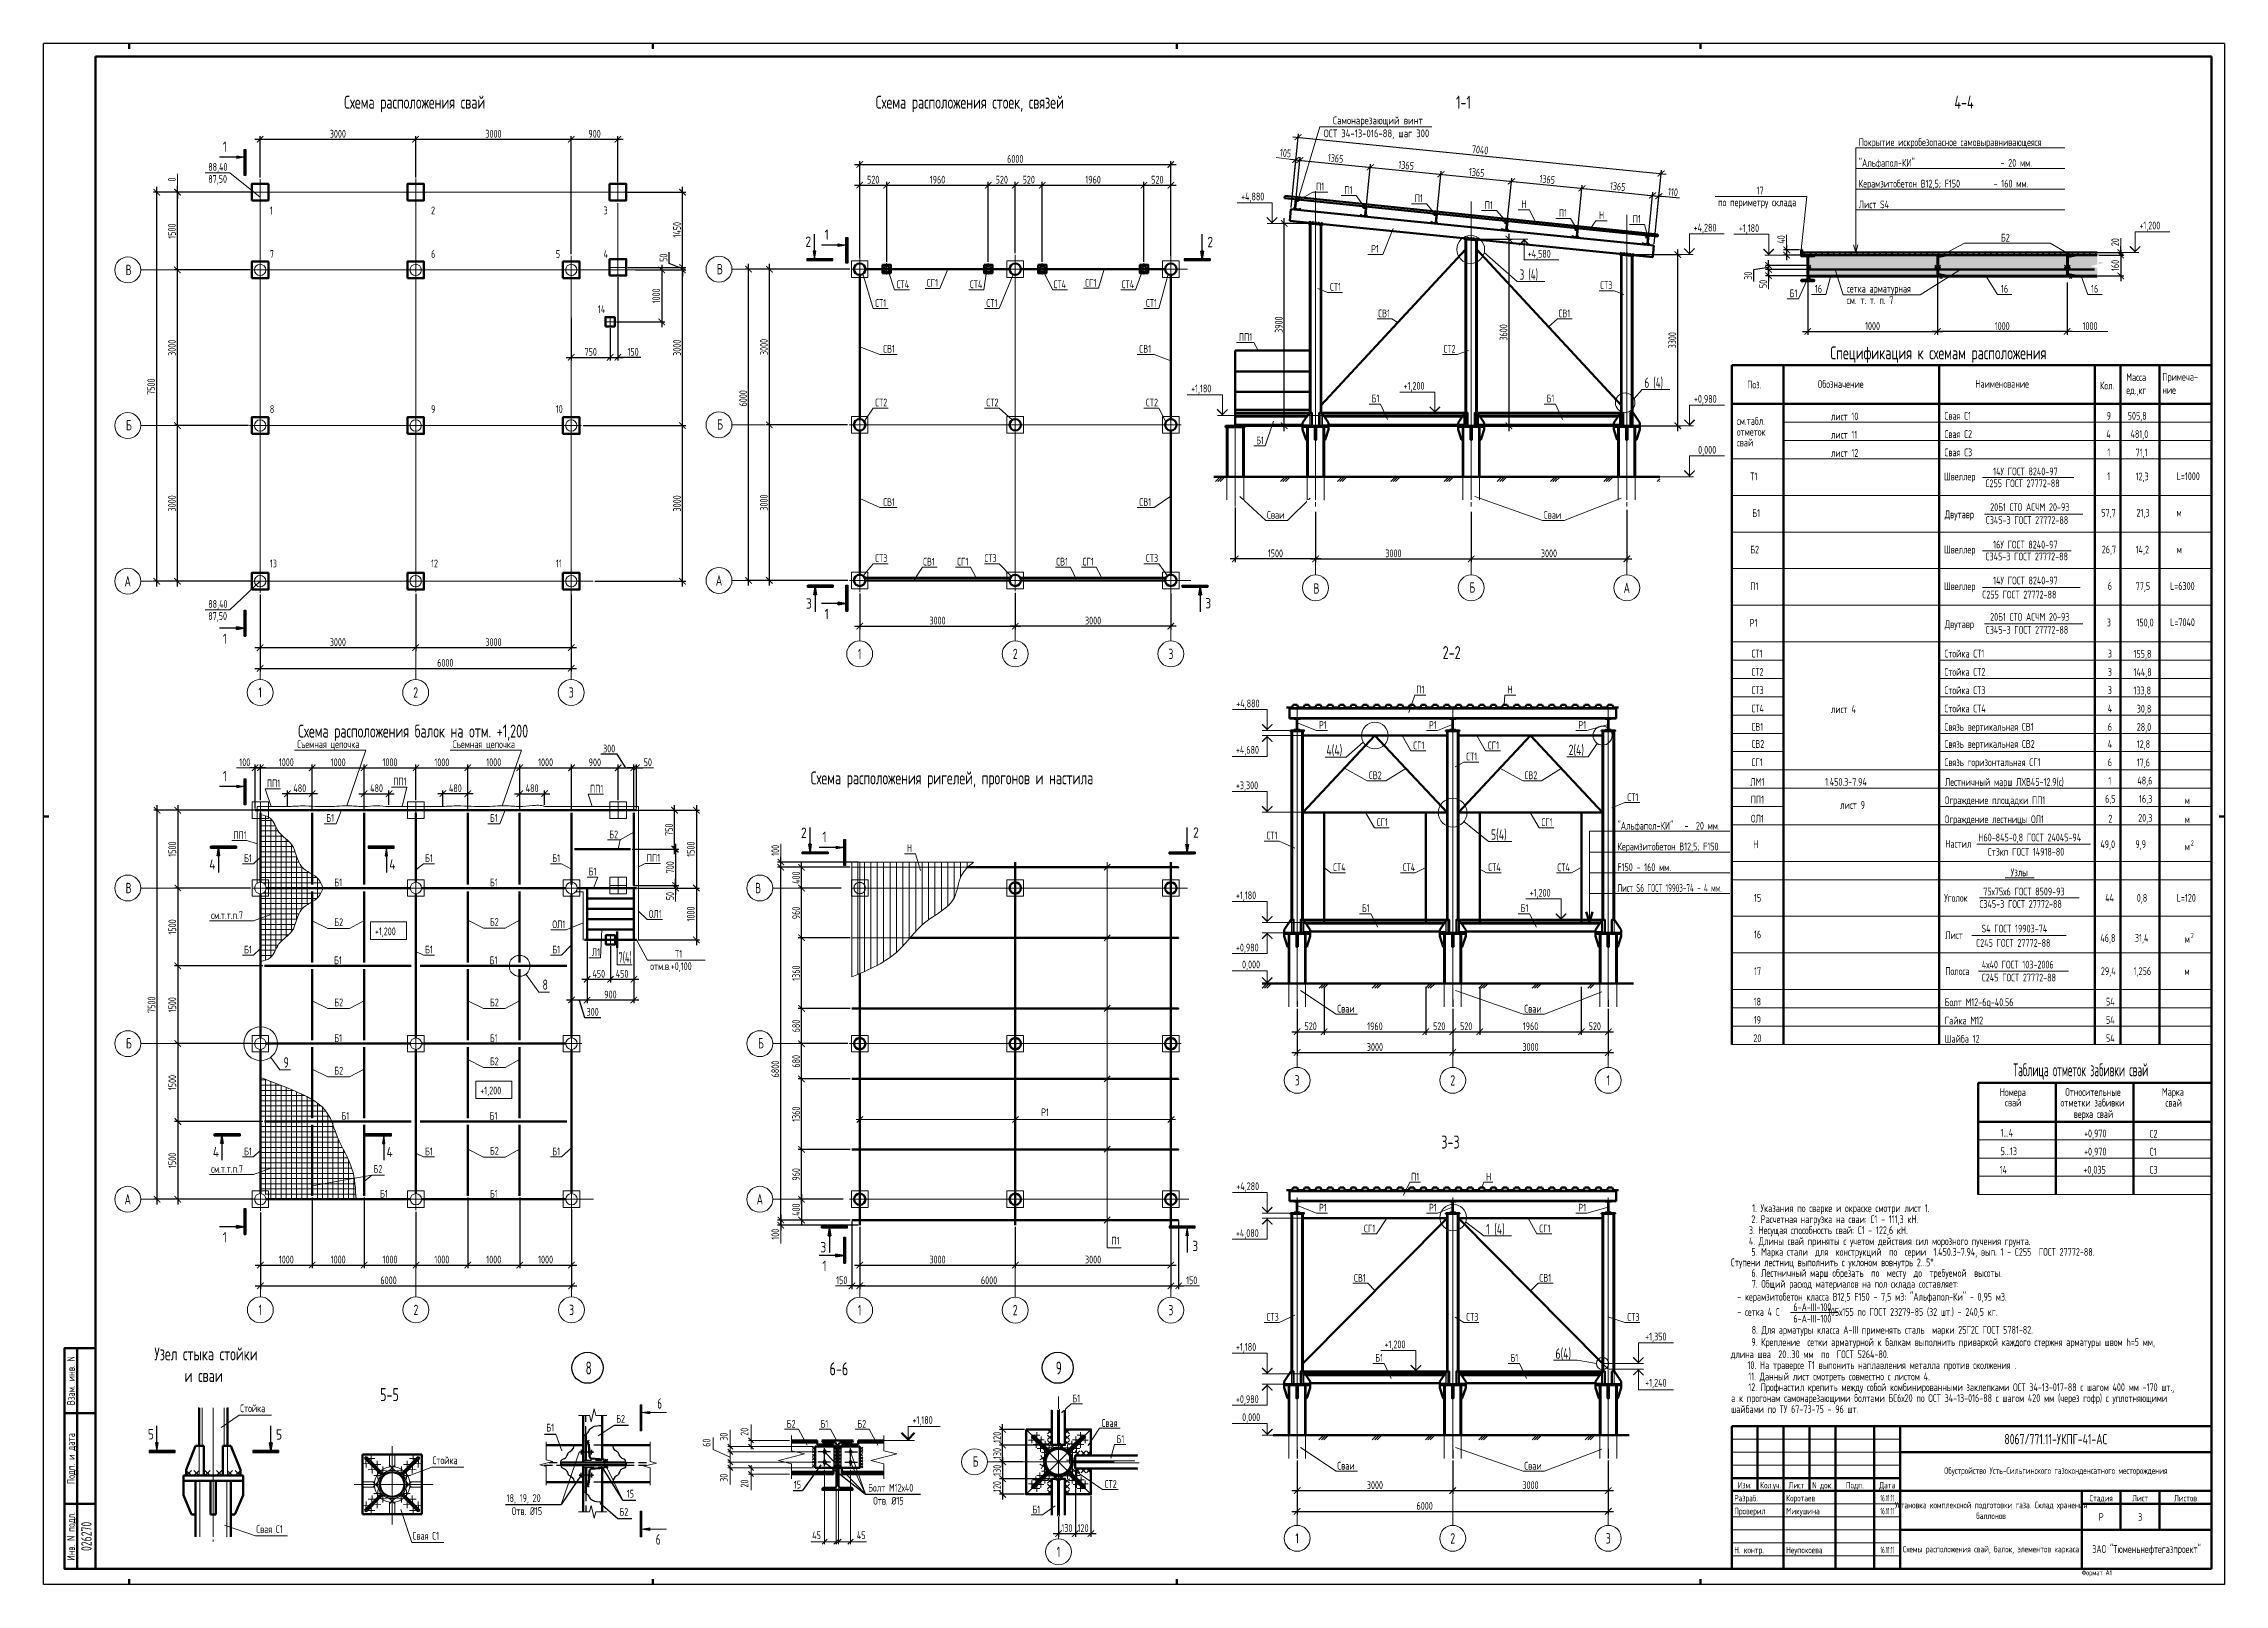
# Paper-space layout '3' of a CAD drawing. Header units: millimetres. Extents: x 0 to 841, y 0 to 594.
# The model-space entities are those that its viewports show. They can reach past a viewport. Long polylines and large blocks are cut down to what shows.
import ezdxf
from ezdxf.enums import TextEntityAlignment as Align

# ---------------------------------------------------------------- set-up
doc = ezdxf.new("R2010")
doc.units = ezdxf.units.MM
for name, pattern in [('DASHDOT_axis', [24, 20, -1.5, 1, -1.5]), ('JIS_02_0.7', [1.35, 0.75, -0.6]), ('невидимая', [9.525, 6.35, -3.175]), ('осевая', [50.8, 31.75, -6.35, 6.35, -6.35]), ('осевая2', [28.575, 19.05, -3.175, 3.175, -3.175])]:
    doc.linetypes.add(name, pattern=pattern)
for name, color, linetype, lineweight in [('АС Колонны', 7, 'Continuous', 20), ('АС-Осн. надпись-А', 7, 'Continuous', 50), ('АС_Оформление', 7, 'Continuous', 20), ('АС_Ригели стеновые', 7, 'Continuous', 20), ('АС_Сваи', 7, 'Continuous', 20), ('АС_Стены', 7, 'Continuous', 20), ('АС_Траверсы опоры', 7, 'Continuous', 20), ('ВЭ', 250, 'Continuous', 20), ('оформление', 255, 'Continuous', 0), ('По умолчанию', 7, 'Continuous', 0), ('Профиль1_ТХ_НАДПИСИ', 7, 'Continuous', 20)]:
    doc.layers.add(name, color=color, linetype=linetype, lineweight=lineweight)
doc.layers.get('ВЭ').off()
doc.styles.add('Header', font='simplex.shx', dxfattribs={"width": 0.65})
doc.styles.add('Header Title', font='simplex.shx', dxfattribs={"width": 0.65, "height": 3})
doc.linetypes.add('ограждение1', pattern='A,6.35,-2.54,[133,ltypeshp.shx,S=2.54,R=0,X=-2.54,Y=0],-2.54,25.4', length=36.83)
doc.dimstyles.new('SPDS', dxfattribs={"dimscale": 100, "dimtxt": 3, "dimasz": 2.5, "dimexe": 1.25, "dimexo": 0.625, "dimtad": 1, "dimdec": 0, "dimrnd": 0.001, "dimtxsty": 'Header Title', "dimblk": 'ARCHTICK', "dimcen": 2.5, "dimdle": 2, "dimadec": 0, "dimazin": 2, "dimtfac": 0.75, "dimtdec": 0, "dimtmove": 1, "dimatfit": 3, "dimfxl": 1, "dimtolj": 1, "dimarcsym": 0})

psp = doc.layouts.new('3')

# ---------------------------------------------------------------- texts
at = {"layer": 'АС_Оформление', "color": 0, "lineweight": 20, "ltscale": 100, "style": 'Header Title'}
for s, width, p in [('сетка арматурная', 0.6, (695.409, 498.035)), ('см. т. т. п. 7', 0.6, (695.409, 493.585)), ('Поз.', 0.65, (656.96, 461.067)), ('Обозначение', 0.65, (684.21, 461.262)), ('Наименование', 0.65, (744.945, 461.328)), ('Кол.', 0.65, (792.991, 460.67)), ('Масса ', 0.65, (803.153, 463.896)), ('Примеча-', 0.65, (817.07, 464.052)), ('ед.,кг', 0.65, (803.153, 458.896)), ('ние', 0.65, (817.07, 458.983)), ('14У ГОСТ 8240-97', 0.65, (751.816, 427.571)), ('Т1', 0.65, (658.16, 425.649)), ('Швеллер', 0.65, (732.828, 425.649)), ('С255 ГОСТ 27772-88', 0.65, (748.914, 423.003)), ('1', 0.65, (795.832, 425.73)), ('12,3', 0.65, (806.784, 425.649)), ('L=1000', 0.65, (822.618, 425.722)), ('Двутавр', 0.65, (733.183, 411.021)), ('20Б1 СТО АСЧМ 20-93', 0.65, (750.672, 413.808)), ('С345-3 ГОСТ 27772-88', 0.65, (749.006, 408.815)), ('Б2', 0.65, (658.16, 397.432)), ('Швеллер', 0.65, (732.828, 397.432)), ('С345-3 ГОСТ 27772-88', 0.65, (748.914, 394.786)), ('16У ГОСТ 8240-97', 0.65, (751.816, 399.354)), ('26,7', 0.65, (793.721, 397.513)), ('14,2', 0.65, (806.784, 397.432)), ('м', 0.65, (822.618, 397.505)), ('14У ГОСТ 8240-97', 0.65, (751.816, 385.504)), ('П1', 0.65, (658.16, 383.323)), ('Швеллер', 0.65, (732.828, 383.323)), ('С255 ГОСТ 27772-88', 0.65, (747.678, 380.077)), ('6', 0.65, (796.031, 383.404)), ('77,5', 0.65, (806.784, 383.323)), ('L=6300', 0.65, (820.056, 383.396)), ('Двутавр', 0.65, (733.183, 368.696)), ('20Б1 СТО АСЧМ 20-93', 0.65, (750.672, 371.482)), ('С345-3 ГОСТ 27772-88', 0.65, (749.006, 366.49)), ('Лестничный марш ЛХВ45-12.9(с)', 0.65, (733.219, 307.846)), ('Ограждение площадки ПП1', 0.65, (733.171, 300.811)), ('Ограждение лестницы ОЛ1', 0.65, (733.171, 293.476)), ('Узлы', 0.65, (758.608, 272.998)), ('Болт М12-6q-40.56', 0.65, (733.171, 222.934)), ('Гайка М12', 0.65, (733.171, 215.88)), ('Шайба 12', 0.65, (733.171, 208.825)), ('Номера', 0.65, (754.368, 188.26)), ('свай', 0.65, (756.405, 184.26)), ('отметки забивки', 0.65, (777.804, 184.215)), ('Относительные', 0.65, (779.622, 188.318)), ('Марка', 0.65, (816.886, 188.355)), ('свай', 0.65, (818.28, 184.186)), ('верха свай', 0.65, (782.901, 179.833)), ('- керамзитобетон класса В12,5 F150 - 7,5 м3: "Альфапол-Ки" - 0,95 м3.', 0.6, (653.171, 109.377)), ('7. Общий расход материалов на пол склада составляет:', 0.6, (658.728, 114.328)), ('- сетка 4 С             105х155 по ГОСТ 23279-85 (32 шт.) - 240,5 кг.', 0.6, (653.171, 103.526)), ('8. Для арматуры класса А-III применять сталь  марки 25Г2С ГОСТ 5781-82.', 0.6, (658.721, 96.605)), ('10. На траверсе Т1 выпонить наплавления металла против сколжения .', 0.65, (657.096, 83.032)), ('12. Профнастил крепить между собой комбинированными заклепками ОСТ 34-13-017-88 с шагом 400 мм -170 шт.,', 0.6, (657.436, 74.505)), ('11. Данный лист смотреть совместно с листом 4.', 0.65, (657.436, 78.669)), ('а к прогонам самонарезающими болтами БС6х20 по ОСТ 34-13-016-88 с шагом 420 мм (через гофр) с уплотняющими', 0.6, (650.823, 70.317)), ('шайбами по ТУ 67-73-75 - 96 шт.', 0.6, (650.823, 66.068))]:
    psp.add_text(s, height=3, dxfattribs=dict(at, width=width)).set_placement(p)
at = {"layer": 'АС_Оформление', "color": 0, "lineweight": 25, "style": 'Header Title'}
for s, width, p in [('Спецификация к схемам расположения', 0.65, (689.024, 477.275)), ('Таблица отметок забивки свай', 0.5, (759.596, 200.863))]:
    psp.add_text(s, height=5, dxfattribs=dict(at, width=width)).set_placement(p, align=Align.TOP_LEFT)
at = {"layer": 'АС_Оформление', "color": 0, "lineweight": 20, "ltscale": 100, "style": 'Header Title'}
for s, width, p in [('см.табл.', 0.65, (652.979, 450.023)), ('лист 10', 0.65, (689.276, 451.787)), ('Свая С1', 0.65, (733.025, 452.031)), ('9', 0.65, (795.587, 452.031)), ('505,8', 0.65, (803.71, 452.008)), ('отметок', 0.65, (652.979, 445.855)), ('свай', 0.65, (652.979, 441.687)), ('лист 11', 0.65, (689.276, 444.733)), ('лист 12', 0.65, (689.276, 437.679)), ('Свая С2', 0.65, (733.025, 444.977)), ('Свая С3', 0.65, (733.025, 437.922)), ('4', 0.65, (795.46, 444.924)), ('1', 0.65, (795.877, 437.922)), ('481,0', 0.65, (804.79, 444.988)), ('71,1', 0.65, (806.76, 437.889)), ('м', 0.65, (822.543, 414.742)), ('L=7040', 0.65, (820.105, 372.416)), ('СТ1', 0.65, (658.622, 360.325)), ('СТ2', 0.65, (658.622, 353.271)), ('Стойка СТ1', 0.65, (733.025, 360.325)), ('Стойка СТ2', 0.65, (733.025, 353.271)), ('3', 0.65, (796.04, 360.325)), ('3', 0.65, (796.04, 353.271)), ('155,8', 0.65, (805.956, 360.255)), ('СТ3', 0.65, (658.622, 346.217)), ('Стойка СТ3', 0.65, (733.025, 346.217)), ('3', 0.65, (796.04, 346.217)), ('144,8', 0.65, (805.956, 353.2)), ('133,8', 0.65, (805.956, 346.146)), ('СТ4', 0.65, (658.622, 339.163)), ('лист 4', 0.65, (689.276, 338.919)), ('Стойка СТ4', 0.65, (733.025, 339.163)), ('4', 0.65, (796.04, 339.163)), ('30,8', 0.65, (807.205, 339.092)), ('СВ1', 0.65, (658.622, 332.108)), ('Связь вертикальная СВ1', 0.65, (733.025, 332.108)), ('6', 0.65, (796.04, 332.108)), ('28,0', 0.65, (807.205, 332.038)), ('СВ2', 0.65, (658.622, 325.5)), ('Связь вертикальная СВ2', 0.65, (733.025, 325.5)), ('4', 0.65, (796.04, 325.5)), ('12,8', 0.65, (807.205, 325.429)), ('СГ1', 0.65, (658.622, 318.446)), ('Связь горизонтальная СГ1', 0.65, (733.025, 318.446)), ('6', 0.65, (796.04, 318.446)), ('17,6', 0.65, (807.205, 318.375)), ('Полоса', 0.65, (733.39, 237.932)), ('4х40 ГОСТ 103-2006', 0.65, (747.475, 240.432)), ('29,4', 0.65, (793.385, 237.932)), ('1,256', 0.65, (806.032, 237.932)), ('м', 0.65, (825.603, 237.932)), ('С245 ГОСТ 27772-88', 0.65, (747.475, 235.432)), ('1...4', 0.65, (754.682, 175.578)), ('5...13', 0.65, (754.681, 168.468)), ('+0,970', 0.65, (786.883, 175.341)), ('+0,970', 0.65, (786.883, 168.341)), ('С2', 0.65, (812.158, 175.202)), ('С1', 0.65, (812.158, 168.299)), ('14', 0.65, (754.355, 161.35)), ('+0,035', 0.65, (786.629, 161.35)), ('С3', 0.65, (812.158, 161.343)), ('1. Указания по сварке и окраске смотри лист 1.', 0.65, (658.89, 146.554)), ('   3. Несущая способность свай: С1 - 122,6 кН.', 0.65, (653.326, 138.034)), ('2. Расчетная нагрузка на сваи: С1 - 111,3 кН.', 0.65, (658.57, 142.266)), ('   4. Длины свай приняты с учетом действия сил морозного пучения грунта.', 0.65, (653.324, 133.829)), ('6-А-III-100', 0.6, (674.795, 108.371)), ('6-А-III-100', 0.6, (674.795, 103.94))]:
    psp.add_text(s, height=3, dxfattribs=dict(at, width=width)).set_placement(p, align=Align.TOP_LEFT)
at = {"layer": 'АС_Оформление', "color": 0, "lineweight": 20, "ltscale": 100, "style": 'Header Title', "width": 0.65}
for s, p in [('Б1', (660.433, 411.496)), ('57,7', (796.309, 411.65)), ('Р1', (659.424, 369.17)), ('3', (796.465, 369.324))]:
    psp.add_text(s, height=3, dxfattribs=at).set_placement(p, align=Align.CENTER)
for s, p in [('21,3', (812.142, 411.633)), ('150,0', (813.712, 369.308)), ('48,6', (813.247, 308.371)), ('16,3', (813.199, 301.336)), ('20,3', (813.199, 294.002))]:
    psp.add_text(s, height=3, dxfattribs=at).set_placement(p, align=Align.RIGHT)
for s, height, p in [('1', 3, (796.835, 309.782)), ('ЛМ1', 3, (660.904, 309.337)), ('ПП1', 3, (660.904, 302.535)), ('1.450.3-7.94', 3, (695.059, 309.387)), ('6,5', 3, (797, 302.533)), ('м', 3, (826.685, 302.319)), ('ОЛ1', 3, (660.904, 295.201)), ('лист 9', 3, (697.602, 300.467)), ('2', 3, (797, 295.198)), ('м', 3, (826.685, 294.984)), ('2', 2, (828.652, 285.824)), ('м', 3, (826.685, 284.457)), ('м', 3, (826.685, 248.82)), ('2', 2, (828.652, 250.187)), ('18', 3, (660.904, 224.658)), ('19', 3, (660.904, 217.604)), ('54', 3, (797, 224.655)), ('54', 3, (797, 217.601)), ('20', 3, (660.904, 210.55)), ('54', 3, (797, 210.547))]:
    psp.add_text(s, height=height, dxfattribs=at).set_placement(p, align=Align.MIDDLE)
for s, p in [('15', (660.98, 264.654)), ('44', (796.728, 264.654)), ('0,8', (809.228, 264.654)), (' L=120', (825.588, 264.654)), ('16', (660.98, 250.545)), ('17', (660.98, 236.437))]:
    psp.add_text(s, height=3, dxfattribs=at).set_placement(p, align=Align.MIDDLE_CENTER)
at = {"layer": 'АС_Оформление', "color": 0, "style": 'Header Title', "width": 0.65}
for s, p in [(' Уголок  ', (731.522, 263.154)), (' С345-3 ГОСТ 27772-88', (745.106, 260.792)), (' 75х75х6 ГОСТ 8509-93', (746.565, 265.621)), ('5. Марка стали  для  конструкций  по  серии  1.450.3-7.94, вып. 1 - С255  ГОСТ 27772-88.', (658.597, 126.667)), ('Ступени лестниц выполнить с уклоном вовнутрь 2...5°.', (650.692, 122.637)), ('6. Лестничный марш обрезать  по  месту  до  требуемой  высоты.', (658.597, 118.547)), ('9. Крепление  сетки арматурной к балкам выполнить приваркой каждого стержня арматуры швом h=5 мм, ', (658.568, 91.913)), ('длина шва  20...30 мм  по  ГОСТ 5264-80.', (650.648, 87.211))]:
    psp.add_text(s, height=3, dxfattribs=at).set_placement(p)
at = {"layer": 'АС_Сваи', "ltscale": 100, "style": 'Header Title'}
for s, height, width, p in [('Схема расположения свай', 5, 0.65, (115.905, 568.908)), ('Схема расположения стоек, связей', 5, 0.65, (320.917, 568.908)), ('1-1', 5, 0.65, (544.708, 568.908)), ('4-4', 5, 0.65, (736.888, 568.908)), ('Покрытие искробезопасное самовыравнивающеяся', 3, 0.65, (699.973, 554.523)), ('88,40', 3, 0.65, (63.485, 544.961)), ('"Альфапол-КИ"                       - 20 мм.', 3, 0.65, (699.973, 546.523)), ('87,50', 3, 0.65, (63.485, 540.323)), ('П1', 3, 0.65, (490.729, 537.42)), ('П1', 3, 0.65, (501.608, 536.048)), ('17', 3, 0.65, (660.597, 535.897)), ('Керамзитобетон В12,5; F150         - 160 мм.', 3, 0.65, (699.973, 538.523)), ('1', 3, 0.65, (87.241, 528.201)), ('2', 3, 0.65, (149.409, 528.201)), ('3', 3, 0.65, (215.955, 528.201)), ('+4,880', 3, 0.65, (461.8, 533.548)), ('П1', 3, 0.65, (528.763, 532.882)), ('П1', 3, 0.65, (555.773, 530.266)), ('Н', 3, 0.65, (569.896, 530.605)), ('П1', 3, 0.65, (584.344, 527.236)), ('по периметру склада', 3, 0.65, (645.742, 531.326)), ('Лист S4', 3, 0.65, (699.973, 530.523)), ('Н', 3, 0.65, (599.812, 526.329)), ('П1', 3, 0.65, (612.81, 524.929)), ('+4,280', 3, 0.65, (636.332, 521.548)), ('+1,180', 3, 0.65, (653.754, 521.382)), ('+1,200', 3, 0.65, (808.217, 522.382)), ('7', 3, 0.65, (87.241, 511.383)), ('6', 3, 0.65, (149.409, 511.383)), ('5', 3, 0.65, (197.518, 511.383)), ('4', 3, 0.65, (215.955, 511.383)), ('Р1', 3, 0.65, (511.951, 513.344)), ('+4,580', 3, 0.65, (572.328, 511.49)), ('Б2', 3, 0.65, (754.828, 517.686)), ('3 (4)', 4, 0.6, (569.221, 502.968)), ('СТ4', 3, 0.65, (328.952, 499.713)), ('СГ1', 3, 0.65, (340.592, 500.257)), ('СТ4', 3, 0.65, (357.218, 499.713)), ('СТ4', 3, 0.65, (389.464, 499.713)), ('СГ1', 3, 0.65, (401.685, 500.303)), ('СТ4', 3, 0.65, (415.734, 499.713)), ('СТ1', 3, 0.65, (496.077, 498.747)), ('СТ3', 3, 0.65, (600.275, 499.397)), ('Б1', 3, 0.65, (673.354, 496.238)), ('16', 3, 0.65, (683.077, 497.999)), ('16', 3, 0.65, (754.828, 497.999)), ('16', 3, 0.65, (789.577, 497.999)), ('14', 3, 0.65, (213.763, 490.135)), ('СТ1', 3, 0.65, (320.679, 492.498)), ('СТ1', 3, 0.65, (363.578, 492.498)), ('СТ1', 3, 0.65, (425.107, 492.498)), ('СВ1', 3, 0.65, (514.673, 488.497)), ('СВ1', 3, 0.65, (584.212, 488.497)), ('ПП1', 3, 0.65, (460.953, 479.391)), ('СВ1', 3, 0.65, (323.766, 474.813)), ('СВ1', 3, 0.65, (422.542, 474.813)), ('СТ2', 3, 0.65, (539.851, 474.801)), ('+1,180', 3, 0.65, (442.503, 459.548)), ('+1,200', 3, 0.65, (524.452, 460.548)), ('6 (4)', 4, 0.6, (617.373, 461.275)), ('8', 3, 0.65, (87.241, 451.603)), ('9', 3, 0.65, (149.409, 451.603)), ('10', 3, 0.65, (197.518, 451.603)), ('СТ2', 3, 0.65, (320.679, 454.136)), ('СТ2', 3, 0.65, (363.578, 454.136)), ('СТ2', 3, 0.65, (425.107, 454.136)), ('Б1', 3, 0.65, (512.144, 455.712)), ('Б1', 3, 0.65, (579.615, 455.712)), ('+0,980', 3, 0.65, (636.428, 455.539)), ('Б1', 3, 0.65, (467.606, 439.539)), ('0,000', 3, 0.65, (638.068, 435.939)), ('СВ1', 3, 0.65, (323.766, 415.756)), ('СВ1', 3, 0.65, (422.542, 415.756)), ('Сваи', 3, 0.65, (471.792, 410.811)), ('Сваи', 3, 0.65, (578.512, 410.811)), ('СТ3', 3, 0.65, (320.679, 394.147)), ('СВ1', 3, 0.65, (339.161, 392.782)), ('СГ1', 3, 0.65, (352.317, 392.782)), ('СТ3', 3, 0.65, (362.819, 394.147)), ('СВ1', 3, 0.65, (390.495, 392.782)), ('СГ1', 3, 0.65, (400.643, 392.782)), ('СТ3', 3, 0.65, (425.107, 394.147)), ('13', 3, 0.65, (87.241, 392.096)), ('12', 3, 0.65, (149.409, 392.096)), ('11', 3, 0.65, (197.518, 392.096)), ('88,40', 3, 0.65, (63.485, 376.46)), ('87,50', 3, 0.65, (63.485, 371.823)), ('2-2', 5, 0.65, (539.544, 356.729)), ('П1', 3, 0.65, (529.362, 343.474)), ('Н', 3, 0.65, (564.497, 343.47)), ('+4,880', 3, 0.65, (459.962, 338.133)), ('Схема расположения балок на отм. +1,200', 5, 0.65, (98.167, 326.465)), ('Р1', 3, 0.65, (491.84, 329.838)), ('Р1', 3, 0.65, (534.252, 329.838)), ('Р1', 3, 0.65, (591.876, 329.838)), ('Съемная цепочка', 3, 0.65, (97.79, 322.431)), ('Съемная цепочка', 3, 0.65, (157.79, 322.431)), ('+4,680', 3, 0.65, (459.801, 320.239)), ('4(4)', 4, 0.65, (494.712, 319.595)), ('СГ1', 3, 0.65, (528.187, 321.958)), ('СТ1', 3, 0.65, (548.63, 317.659)), ('СГ1', 3, 0.65, (556.936, 321.958)), ('2(4)', 4, 0.65, (588.118, 319.716)), ('Схема расположения ригелей, прогонов и настила', 5, 0.65, (295.808, 308.4)), ('СВ2', 3, 0.65, (511.088, 310.425)), ('СВ2', 3, 0.65, (571.088, 310.425)), ('ПП1', 3, 0.65, (86.109, 307.307)), ('ПП1', 3, 0.65, (134.825, 308.047)), ('ПП1', 3, 0.65, (210.707, 305.245)), ('+3,300', 3, 0.65, (459.801, 306.545)), ('СТ1', 3, 0.65, (610.752, 302.017)), ('Б1', 3, 0.65, (109.009, 293.969)), ('Б1', 3, 0.65, (172.13, 293.969)), ('СГ1', 3, 0.65, (514.095, 292.358)), ('СГ1', 3, 0.65, (577.617, 292.358)), ('"Альфапол-КИ"   -  20 мм.', 3, 0.6, (606.934, 290.982)), ('ПП1', 3, 0.65, (73.178, 287.36)), ('Б2', 3, 0.65, (218.169, 287.608)), ('СТ1', 3, 0.65, (471.618, 287.234)), ('5(4)', 4, 0.65, (558.181, 287.069)), ('Керамзитобетон В12,5; F150', 3, 0.6, (606.934, 282.982)), ('Б1', 3, 0.65, (77.317, 278.44)), ('Б1', 3, 0.65, (147.098, 278.49)), ('Б1', 3, 0.65, (196.169, 278.49)), ('ПП1', 3, 0.65, (232.616, 278.608)), ('Н', 3, 0.65, (332.923, 282.341)), ('СТ4', 3, 0.65, (497.286, 274.959)), ('СТ4', 3, 0.65, (524.125, 274.959)), ('СТ4', 3, 0.65, (557.109, 274.959)), ('СТ4', 3, 0.65, (583.772, 274.928)), ('F150 - 160 мм.', 3, 0.6, (606.934, 274.982)), ('Б1', 3, 0.65, (112.115, 269.101)), ('Б1', 3, 0.65, (172.115, 269.101)), ('Б1', 3, 0.65, (210.198, 273.316)), ('Лист S6 ГОСТ 19903-74 - 4 мм.', 3, 0.53, (606.934, 266.982)), ('+1,180', 3, 0.65, (459.801, 264.133)), ('Б1', 3, 0.65, (508.38, 259.221)), ('Б1', 3, 0.65, (569.622, 259.221)), ('+1,200', 3, 0.65, (573.085, 265.133)), ('см.т.т.п.7', 3, 0.65, (64.598, 256.46)), ('Б2', 3, 0.65, (112.115, 253.764)), ('+1,200', 3, 0.65, (127.74, 250.256)), ('Б2', 3, 0.65, (172.115, 253.891)), ('ОЛ1', 3, 0.65, (196.215, 252.971)), ('ОЛ1', 3, 0.65, (233.393, 256.944)), ('Б1', 3, 0.65, (77.317, 243.222)), ('Б1', 3, 0.65, (147.098, 243.221)), ('Б1', 3, 0.65, (196.169, 243.221)), ('Л1', 3, 0.65, (211.387, 242.194)), ('7(4)', 4, 0.48, (221.717, 239.732)), ('Т1', 3, 0.65, (243.53, 241.549)), ('+0,980', 3, 0.65, (459.801, 244.007)), ('Б1', 3, 0.65, (112.002, 239.101)), ('Б1', 3, 0.65, (172.002, 239.101)), ('отм.в.+0,100', 3, 0.65, (233.932, 236.823)), ('0,000', 3, 0.65, (462.178, 237.5)), ('8', 4, 0.65, (192.419, 229.202)), ('Б2', 3, 0.65, (112.115, 222.836)), ('Б2', 3, 0.65, (172.115, 222.836)), ('Сваи', 3, 0.65, (498.889, 220.45)), ('Сваи', 3, 0.65, (571.014, 220.432)), ('Б1', 3, 0.65, (112.115, 209.101)), ('Б1', 3, 0.65, (172.115, 209.101)), ('9', 4, 0.65, (92.544, 199.202)), ('Б2', 3, 0.65, (172.115, 200.146)), ('Б2', 3, 0.65, (112.115, 196.537)), ('+1,200', 3, 0.65, (168.395, 188.891)), ('Б1', 3, 0.65, (114.885, 179.101)), ('Б1', 3, 0.65, (172.002, 179.101)), ('Р1', 3, 0.65, (384.692, 180.501)), ('Б1', 3, 0.65, (77.317, 165.407)), ('Б1', 3, 0.65, (147.098, 165.407)), ('Б2', 3, 0.65, (172.115, 165.64)), ('Б1', 3, 0.65, (196.169, 165.407)), ('3-3', 5, 0.65, (539.013, 168.02)), ('см.т.т.п.7', 3, 0.65, (64.598, 158.663)), ('Б2', 3, 0.65, (127.248, 158.663)), ('Б1', 3, 0.65, (129.747, 149.101)), ('Б1', 3, 0.65, (172.115, 149.101)), ('+4,280', 3, 0.65, (459.962, 151.984)), ('П1', 3, 0.65, (527.376, 155.65)), ('Н', 3, 0.65, (556.266, 155.65)), ('Р1', 3, 0.65, (491.84, 143.736)), ('Р1', 3, 0.65, (534.252, 143.736)), ('Р1', 3, 0.65, (591.876, 143.736)), ('+4,080', 3, 0.65, (459.801, 133.913)), ('СГ1', 3, 0.65, (509.2, 135.727)), ('1 (4)', 4, 0.65, (556.324, 134.958)), ('СГ1', 3, 0.65, (576.814, 135.727)), ('П1', 3, 0.65, (411.775, 130.993)), ('СВ1', 3, 0.65, (505.338, 116.655)), ('СВ1', 3, 0.65, (576.824, 116.655)), ('СТ3', 3, 0.65, (471.618, 101.597)), ('СТ3', 3, 0.65, (548.63, 101.655)), ('СТ3', 3, 0.65, (610.752, 101.601)), ('+1,180', 3, 0.65, (459.801, 90.03)), ('+1,200', 3, 0.65, (517.113, 91.03)), ('+1,350', 3, 0.65, (617.63, 94.03)), ('Узел стыка стойки', 5, 0.65, (42.719, 86.339)), ('Б1', 3, 0.65, (513.535, 85.824)), ('Б1', 3, 0.65, (565.724, 85.824)), ('6(4)', 4, 0.65, (583.049, 86.971)), ('и сваи', 5, 0.65, (54.372, 77.992)), ('+1,240', 3, 0.65, (617.63, 76.244)), ('Стойка', 3, 0.65, (75.778, 66.377)), ('5-5', 5, 0.65, (129.767, 70.643)), ('+0,980', 3, 0.65, (459.801, 69.904)), ('0,000', 3, 0.65, (462.2, 62.964)), ('Стойка', 3, 0.65, (149.974, 46.336)), ('Сваи', 3, 0.65, (498.889, 44.252)), ('Сваи', 3, 0.65, (571.014, 44.235)), ('Свая С1', 3, 0.65, (81.987, 19.797)), ('Свая С1', 3, 0.65, (142.263, 17.242))]:
    psp.add_text(s, height=height, dxfattribs=dict(at, width=width)).set_placement(p)
at = {"layer": 'АС_Сваи', "linetype": 'Continuous', "ltscale": 100, "style": 'Header Title', "width": 0.65}
for s, p in [('В', (32.777, 506.744)), ('В', (260.79, 507.064)), ('Б', (32.872, 446.896)), ('Б', (260.885, 447.215)), ('А', (32.439, 386.744)), ('А', (260.452, 387.064)), ('В', (490.854, 383.954)), ('Б', (550.969, 384.336)), ('А', (610.536, 384.184)), ('1', (314.715, 358.711)), ('2', (374.715, 358.711)), ('3', (434.715, 358.711)), ('1', (83.483, 343.87)), ('2', (143.483, 343.87)), ('3', (203.483, 343.87)), ('В', (32.777, 268.461)), ('В', (275.539, 268.461)), ('Б', (32.872, 208.613)), ('Б', (276.63, 208.613)), ('3', (483.41, 194.325)), ('2', (543.41, 194.325)), ('1', (603.41, 194.325)), ('А', (32.439, 148.461)), ('А', (276.197, 148.461)), ('1', (83.585, 105.829)), ('2', (143.585, 105.829)), ('3', (203.585, 105.829)), ('1', (314.715, 105.74)), ('2', (374.715, 105.74)), ('3', (434.715, 105.74)), ('Б', (359.424, 47.371)), ('1', (483.41, 17.74)), ('2', (543.41, 17.74)), ('3', (603.41, 17.74)), ('1', (391.38, 12.539))]:
    psp.add_text(s, height=4, dxfattribs=at).set_placement(p, align=Align.MIDDLE_CENTER)
at = {"layer": 'АС_Сваи', "style": 'Header Title'}
for s, width, p in [('Н', 0.65, (659.277, 283.826)), ('Н60-845-0,8 ГОСТ 24045-94', 0.6, (746.114, 286.457)), ('49,0', 0.65, (793.172, 283.826)), ('9,9', 0.65, (806.687, 283.87)), ('Ст3кп ГОСТ 14918-80', 0.65, (749.732, 280.945))]:
    psp.add_text(s, height=3, dxfattribs=dict(at, width=width)).set_placement(p)
at = {"layer": 'АС_Сваи', "ltscale": 100, "style": 'Header Title', "width": 0.65}
psp.add_text('6-6', height=5, dxfattribs=at).set_placement((306.689, 80.584), align=Align.CENTER)
for s, p in [('Б1', (396.763, 73.184)), ('Б1', (193.907, 61.925)), ('Б2', (220.817, 65.332)), ('Б2', (286.593, 63.371)), ('Б1', (299.628, 63.371)), ('Б2', (313.83, 63.371)), ('+1,180', (335.055, 64.863)), ('Свая', (407.969, 63.717)), ('Б1', (413.783, 57.51)), ('18, 19, 20', (178.554, 34.765)), ('15', (224.891, 36.457)), ('15', (289.324, 39.951)), ('Болт М12х40', (317.98, 38.747)), ('СТ2', (409.176, 40.183)), ('Б2', (222.098, 29.457)), ('Б1', (381.339, 30.331)), ('45', (296.406, 20.439)), ('45', (313.623, 20.439))]:
    psp.add_text(s, height=3, dxfattribs=at).set_placement(p, align=Align.TOP_LEFT)
at = {"layer": 'АС_Сваи', "ltscale": 100, "style": 'Header Title', "width": 0.6}
for s, p in [('20', (268.796, 57.306)), ('60', (254.177, 53.045)), ('30', (260.796, 55.365)), ('30', (260.796, 39.541)), ('20', (268.796, 37.337))]:
    psp.add_text(s, height=3, rotation=90, dxfattribs=at).set_placement(p, align=Align.TOP_LEFT)
at = {"layer": 'АС_Сваи', "ltscale": 100, "style": 'Header Title', "width": 0.65}
for p in [(331.681, 33.747), (192.255, 29.765)]:
    psp.add_text('Отв. %%C15', height=3, dxfattribs=at).set_placement(p, align=Align.TOP_RIGHT)
at = {"layer": 'АС_Сваи', "ltscale": 100, "style": 'Header Title'}
for s, insert, char_height, width, attachment_point in [('\\fESKD2|b0|i0|c1|p34;\\W1.0000000000;\\T1.0000000000;\\o\\lСамонарезающий винт', (497.193, 565.906), 3, 35.1227, 1), ('{\\Fcs_gost2304|c204;\\W1;1}', (69.102, 556.285), 4, 3.22096, 1), ('\\fESKD2|b0|i0|c1|p34;\\W1.0000000000;\\T1.0000000000;\\o\\lОСТ 34-13-016-88, шаг 300', (493.678, 560.906), 3, 42.14724, 1), ('{\\Fcs_gost2304|c204;\\W1;1}', (301.194, 522.389), 4, 3.22096, 1), ('{\\Fcs_gost2304|c204;\\W1;2}', (293.773, 519.634), 4, 3.22096, 1), ('{\\Fcs_gost2304|c204;\\W1;2}', (448.8, 519.515), 4, 3.22096, 1), ('{\\Fcs_gost2304|c204;\\W1;3}', (294.001, 380.158), 4, 3.22096, 1), ('{\\Fcs_gost2304|c204;\\W1;3}', (447.987, 380.277), 4, 3.22096, 1), ('{\\Fcs_gost2304|c204;\\W1;1}', (301.194, 376.146), 4, 3.22096, 1), ('{\\Fcs_gost2304|c204;\\W1;1}', (69.102, 366.568), 4, 3.22096, 1), ('{\\Fcs_gost2304|c204;\\W1;1}', (69.102, 313.657), 4, 3.22096, 1), ('{\\Fcs_gost2304|c204;\\W1;2}', (292.073, 291.763), 4, 3.22096, 1), ('{\\Fcs_gost2304|c204;\\W1;1}', (300.334, 290.198), 4, 3.22096, 1), ('{\\Fcs_gost2304|c204;\\W1;2}', (443.291, 291.846), 4, 3.22096, 1), ('{\\Fcs_gost2304|c204;\\W1;4}', (63.856, 279.582), 4, 3.22096, 1), ('{\\Fcs_gost2304|c204;\\W1;4}', (135.696, 279.582), 4, 3.22096, 3), ('{\\Fcs_gost2304|c204;\\W1;4}', (65.26, 168.682), 4, 3.22096, 1), ('{\\Fcs_gost2304|c204;\\W1;4}', (134.667, 168.682), 4, 3.22096, 3), ('{\\Fcs_gost2304|c204;\\W1;1}', (69.102, 135.818), 4, 3.22096, 1), ('{\\Fcs_gost2304|c204;\\W1;3}', (299.556, 127.984), 4, 3.22096, 7), ('{\\Fcs_gost2304|c204;\\W1;3}', (442.969, 128.459), 4, 3.22096, 7), ('{\\Fcs_gost2304|c204;\\W1;1}', (300.334, 124.778), 4, 3.22096, 1), ('{\\W0.6;8}', (209.012, 85.914), 5, 2.4, 1), ('{\\W0.6;9}', (390.352, 85.914), 5, 2.4, 1), ('{\\W0.6;6}', (236.687, 67.747), 4, 3.22096, 7), ('{\\Fcs_gost2304|c204;\\W1;5}', (40.189, 55.864), 4, 3.22096, 7), ('{\\Fcs_gost2304|c204;\\W1;5}', (89.605, 55.746), 4, 3.22096, 7), ('{\\W0.6;6}', (236.105, 15.316), 4, 3.22096, 7)]:
    psp.add_mtext(s, dxfattribs=dict(at, insert=insert, char_height=char_height, width=width, attachment_point=attachment_point))
at = {"layer": 'АС_Сваи', "ltscale": 100, "insert": (789.206, 485.133), "char_height": 3, "attachment_point": 5, "style": 'Header Title'}
psp.add_mtext('\\A1;1000', dxfattribs=at)
at = {"layer": 'АС_Сваи', "insert": (733.346, 286.997), "char_height": 3, "width": 13.33912, "attachment_point": 1, "style": 'Header Title'}
psp.add_mtext('Настил', dxfattribs=at)
at = {"layer": 'АС_Стены', "color": 7, "style": 'Header Title', "width": 0.65}
for s, p in [('S4 ГОСТ 19903-74', (747.351, 251.316)), ('Лист', (733.356, 248.819)), ('С245 ГОСТ 27772-88', (745.329, 245.784)), ('46,8', (793.159, 247.671)), ('31,4', (806.498, 247.715))]:
    psp.add_text(s, height=3, dxfattribs=at).set_placement(p)

msp = doc.modelspace()

# ---------------------------------------------------------------- blocks, each defined once
blk = doc.blocks.new('_ArchTick')
at = {"color": 0, "linetype": 'ByBlock', "const_width": 0.15}
blk.add_lwpolyline([(-0.5, -0.5), (0.5, 0.5)], dxfattribs=at)
blk = doc.blocks.new('*D20')
at = {"layer": 'Defpoints', "color": 0, "ltscale": 100, "transparency": 16777216}
for p in [(83.48, 382.25), (203.48, 382.25), (203.48, 353.14)]:
    blk.add_point(p, dxfattribs=at)
at = {"layer": 'АС_Сваи', "color": 0, "lineweight": -2, "ltscale": 100, "transparency": 16777216}
for p, q in [((83.48, 381.63), (83.48, 351.89)), ((203.48, 381.63), (203.48, 351.89)), ((81.48, 353.14), (205.48, 353.14))]:
    blk.add_line(p, q, dxfattribs=at)
at = {"layer": 'АС_Сваи', "color": 0, "lineweight": -2, "ltscale": 100, "transparency": 16777216, "xscale": 2.5, "yscale": 2.5, "zscale": 2.5, "rotation": 180}
blk.add_blockref('_ArchTick', (83.48, 353.14), dxfattribs=at)
at = {"layer": 'АС_Сваи', "color": 0, "lineweight": -2, "ltscale": 100, "transparency": 16777216, "xscale": 2.5, "yscale": 2.5, "zscale": 2.5}
blk.add_blockref('_ArchTick', (203.48, 353.14), dxfattribs=at)
at = {"layer": 'АС_Сваи', "color": 0, "ltscale": 100, "transparency": 16777216, "insert": (154.92, 355.27), "char_height": 3, "attachment_point": 5, "style": 'Header Title'}
blk.add_mtext('\\A1;6000', dxfattribs=at)
blk = doc.blocks.new('*D21')
at = {"layer": 'Defpoints', "color": 0, "ltscale": 100, "transparency": 16777216}
for p in [(434.72, 547.42), (314.72, 512.57), (434.72, 512.57)]:
    blk.add_point(p, dxfattribs=at)
at = {"layer": 'АС_Сваи', "color": 0, "lineweight": -2, "ltscale": 100, "transparency": 16777216}
for p, q in [((312.72, 547.42), (436.72, 547.42)), ((314.72, 513.2), (314.72, 548.67)), ((434.72, 513.2), (434.72, 548.67))]:
    blk.add_line(p, q, dxfattribs=at)
at = {"layer": 'АС_Сваи', "color": 0, "lineweight": -2, "ltscale": 100, "transparency": 16777216, "xscale": 2.5, "yscale": 2.5, "zscale": 2.5, "rotation": 180}
blk.add_blockref('_ArchTick', (314.72, 547.42), dxfattribs=at)
at = {"layer": 'АС_Сваи', "color": 0, "lineweight": -2, "ltscale": 100, "transparency": 16777216, "xscale": 2.5, "yscale": 2.5, "zscale": 2.5}
blk.add_blockref('_ArchTick', (434.72, 547.42), dxfattribs=at)
at = {"layer": 'АС_Сваи', "color": 0, "ltscale": 100, "transparency": 16777216, "insert": (374.72, 549.55), "char_height": 3, "attachment_point": 5, "style": 'Header Title'}
blk.add_mtext('\\A1;6000', dxfattribs=at)
blk = doc.blocks.new('*D22')
at = {"layer": 'Defpoints', "color": 0, "ltscale": 100, "transparency": 16777216}
for p in [(325.12, 539.42), (314.72, 510.92), (325.12, 509.3)]:
    blk.add_point(p, dxfattribs=at)
at = {"layer": 'АС_Сваи', "color": 0, "lineweight": -2, "ltscale": 100, "transparency": 16777216}
for p, q in [((312.72, 539.42), (327.12, 539.42)), ((314.72, 511.54), (314.72, 540.67)), ((325.12, 509.92), (325.12, 540.67))]:
    blk.add_line(p, q, dxfattribs=at)
at = {"layer": 'АС_Сваи', "color": 0, "lineweight": -2, "ltscale": 100, "transparency": 16777216, "xscale": 2.5, "yscale": 2.5, "zscale": 2.5, "rotation": 180}
blk.add_blockref('_ArchTick', (314.72, 539.42), dxfattribs=at)
at = {"layer": 'АС_Сваи', "color": 0, "lineweight": -2, "ltscale": 100, "transparency": 16777216, "xscale": 2.5, "yscale": 2.5, "zscale": 2.5}
blk.add_blockref('_ArchTick', (325.12, 539.42), dxfattribs=at)
at = {"layer": 'АС_Сваи', "color": 0, "ltscale": 100, "transparency": 16777216, "insert": (319.92, 541.55), "char_height": 3, "attachment_point": 5, "style": 'Header Title'}
blk.add_mtext('\\A1;520', dxfattribs=at)
blk = doc.blocks.new('*D23')
at = {"layer": 'Defpoints', "color": 0, "ltscale": 100, "transparency": 16777216}
for p in [(364.32, 539.42), (325.12, 509.3), (364.32, 509.3)]:
    blk.add_point(p, dxfattribs=at)
at = {"layer": 'АС_Сваи', "color": 0, "lineweight": -2, "ltscale": 100, "transparency": 16777216}
for p, q in [((323.12, 539.42), (366.32, 539.42)), ((325.12, 509.92), (325.12, 540.67)), ((364.32, 509.92), (364.32, 540.67))]:
    blk.add_line(p, q, dxfattribs=at)
at = {"layer": 'АС_Сваи', "color": 0, "lineweight": -2, "ltscale": 100, "transparency": 16777216, "xscale": 2.5, "yscale": 2.5, "zscale": 2.5, "rotation": 180}
blk.add_blockref('_ArchTick', (325.12, 539.42), dxfattribs=at)
at = {"layer": 'АС_Сваи', "color": 0, "lineweight": -2, "ltscale": 100, "transparency": 16777216, "xscale": 2.5, "yscale": 2.5, "zscale": 2.5}
blk.add_blockref('_ArchTick', (364.32, 539.42), dxfattribs=at)
at = {"layer": 'АС_Сваи', "color": 0, "ltscale": 100, "transparency": 16777216, "insert": (344.72, 541.55), "char_height": 3, "attachment_point": 5, "style": 'Header Title'}
blk.add_mtext('\\A1;1960', dxfattribs=at)
blk = doc.blocks.new('*D24')
at = {"layer": 'Defpoints', "color": 0, "ltscale": 100, "transparency": 16777216}
for p in [(374.72, 539.42), (364.32, 509.3), (374.72, 512.57)]:
    blk.add_point(p, dxfattribs=at)
at = {"layer": 'АС_Сваи', "color": 0, "lineweight": -2, "ltscale": 100, "transparency": 16777216}
for p, q in [((362.32, 539.42), (376.72, 539.42)), ((364.32, 509.92), (364.32, 540.67)), ((374.72, 513.2), (374.72, 540.67))]:
    blk.add_line(p, q, dxfattribs=at)
at = {"layer": 'АС_Сваи', "color": 0, "lineweight": -2, "ltscale": 100, "transparency": 16777216, "xscale": 2.5, "yscale": 2.5, "zscale": 2.5, "rotation": 180}
blk.add_blockref('_ArchTick', (364.32, 539.42), dxfattribs=at)
at = {"layer": 'АС_Сваи', "color": 0, "lineweight": -2, "ltscale": 100, "transparency": 16777216, "xscale": 2.5, "yscale": 2.5, "zscale": 2.5}
blk.add_blockref('_ArchTick', (374.72, 539.42), dxfattribs=at)
at = {"layer": 'АС_Сваи', "color": 0, "ltscale": 100, "transparency": 16777216, "insert": (369.52, 541.55), "char_height": 3, "attachment_point": 5, "style": 'Header Title'}
blk.add_mtext('\\A1;520', dxfattribs=at)
blk = doc.blocks.new('*D25')
at = {"layer": 'Defpoints', "color": 0, "ltscale": 100, "transparency": 16777216}
for p in [(385.12, 539.42), (374.72, 512.57), (385.12, 509.3)]:
    blk.add_point(p, dxfattribs=at)
at = {"layer": 'АС_Сваи', "color": 0, "lineweight": -2, "ltscale": 100, "transparency": 16777216}
for p, q in [((372.72, 539.42), (387.12, 539.42)), ((374.72, 513.2), (374.72, 540.67)), ((385.12, 509.92), (385.12, 540.67))]:
    blk.add_line(p, q, dxfattribs=at)
at = {"layer": 'АС_Сваи', "color": 0, "lineweight": -2, "ltscale": 100, "transparency": 16777216, "xscale": 2.5, "yscale": 2.5, "zscale": 2.5, "rotation": 180}
blk.add_blockref('_ArchTick', (374.72, 539.42), dxfattribs=at)
at = {"layer": 'АС_Сваи', "color": 0, "lineweight": -2, "ltscale": 100, "transparency": 16777216, "xscale": 2.5, "yscale": 2.5, "zscale": 2.5}
blk.add_blockref('_ArchTick', (385.12, 539.42), dxfattribs=at)
at = {"layer": 'АС_Сваи', "color": 0, "ltscale": 100, "transparency": 16777216, "insert": (379.92, 541.55), "char_height": 3, "attachment_point": 5, "style": 'Header Title'}
blk.add_mtext('\\A1;520', dxfattribs=at)
blk = doc.blocks.new('*D26')
at = {"layer": 'Defpoints', "color": 0, "ltscale": 100, "transparency": 16777216}
for p in [(424.32, 539.42), (385.12, 509.3), (424.32, 509.3)]:
    blk.add_point(p, dxfattribs=at)
at = {"layer": 'АС_Сваи', "color": 0, "lineweight": -2, "ltscale": 100, "transparency": 16777216}
for p, q in [((383.12, 539.42), (426.32, 539.42)), ((385.12, 509.92), (385.12, 540.67)), ((424.32, 509.92), (424.32, 540.67))]:
    blk.add_line(p, q, dxfattribs=at)
at = {"layer": 'АС_Сваи', "color": 0, "lineweight": -2, "ltscale": 100, "transparency": 16777216, "xscale": 2.5, "yscale": 2.5, "zscale": 2.5, "rotation": 180}
blk.add_blockref('_ArchTick', (385.12, 539.42), dxfattribs=at)
at = {"layer": 'АС_Сваи', "color": 0, "lineweight": -2, "ltscale": 100, "transparency": 16777216, "xscale": 2.5, "yscale": 2.5, "zscale": 2.5}
blk.add_blockref('_ArchTick', (424.32, 539.42), dxfattribs=at)
at = {"layer": 'АС_Сваи', "color": 0, "ltscale": 100, "transparency": 16777216, "insert": (404.72, 541.55), "char_height": 3, "attachment_point": 5, "style": 'Header Title'}
blk.add_mtext('\\A1;1960', dxfattribs=at)
blk = doc.blocks.new('*D27')
at = {"layer": 'Defpoints', "color": 0, "ltscale": 100, "transparency": 16777216}
for p in [(434.72, 539.42), (424.32, 509.3), (434.72, 511.51)]:
    blk.add_point(p, dxfattribs=at)
at = {"layer": 'АС_Сваи', "color": 0, "lineweight": -2, "ltscale": 100, "transparency": 16777216}
for p, q in [((422.32, 539.42), (436.72, 539.42)), ((424.32, 509.92), (424.32, 540.67)), ((434.72, 512.14), (434.72, 540.67))]:
    blk.add_line(p, q, dxfattribs=at)
at = {"layer": 'АС_Сваи', "color": 0, "lineweight": -2, "ltscale": 100, "transparency": 16777216, "xscale": 2.5, "yscale": 2.5, "zscale": 2.5, "rotation": 180}
blk.add_blockref('_ArchTick', (424.32, 539.42), dxfattribs=at)
at = {"layer": 'АС_Сваи', "color": 0, "lineweight": -2, "ltscale": 100, "transparency": 16777216, "xscale": 2.5, "yscale": 2.5, "zscale": 2.5}
blk.add_blockref('_ArchTick', (434.72, 539.42), dxfattribs=at)
at = {"layer": 'АС_Сваи', "color": 0, "ltscale": 100, "transparency": 16777216, "insert": (429.52, 541.55), "char_height": 3, "attachment_point": 5, "style": 'Header Title'}
blk.add_mtext('\\A1;520', dxfattribs=at)
blk = doc.blocks.new('*D28')
at = {"layer": 'Defpoints', "color": 0, "ltscale": 100, "transparency": 16777216}
for p in [(271.89, 507.06), (311.52, 507.06), (310.82, 387.06)]:
    blk.add_point(p, dxfattribs=at)
at = {"layer": 'АС_Сваи', "color": 0, "lineweight": -2, "ltscale": 100, "transparency": 16777216}
for p, q in [((310.89, 507.06), (270.64, 507.06)), ((271.89, 385.06), (271.89, 509.06)), ((310.19, 387.06), (270.64, 387.06))]:
    blk.add_line(p, q, dxfattribs=at)
at = {"layer": 'АС_Сваи', "color": 0, "lineweight": -2, "ltscale": 100, "transparency": 16777216, "xscale": 2.5, "yscale": 2.5, "zscale": 2.5}
for p, rotation in [((271.89, 507.06), 90), ((271.89, 387.06), 270)]:
    blk.add_blockref('_ArchTick', p, dxfattribs=dict(at, rotation=rotation))
at = {"layer": 'АС_Сваи', "color": 0, "ltscale": 100, "transparency": 16777216, "insert": (269.76, 457.26), "char_height": 3, "attachment_point": 5, "rotation": 90, "style": 'Header Title'}
blk.add_mtext('\\A1;6000', dxfattribs=at)
blk = doc.blocks.new('*D29')
at = {"layer": 'Defpoints', "color": 0, "ltscale": 100, "transparency": 16777216}
for p in [(43.62, 536.74), (80.28, 536.74), (80.28, 386.74)]:
    blk.add_point(p, dxfattribs=at)
at = {"layer": 'АС_Сваи', "color": 0, "lineweight": -2, "ltscale": 100, "transparency": 16777216}
for p, q in [((43.62, 384.74), (43.62, 538.74)), ((79.66, 536.74), (42.37, 536.74)), ((79.66, 386.74), (42.37, 386.74))]:
    blk.add_line(p, q, dxfattribs=at)
at = {"layer": 'АС_Сваи', "color": 0, "lineweight": -2, "ltscale": 100, "transparency": 16777216, "xscale": 2.5, "yscale": 2.5, "zscale": 2.5}
for p, rotation in [((43.62, 536.74), 90), ((43.62, 386.74), 270)]:
    blk.add_blockref('_ArchTick', p, dxfattribs=dict(at, rotation=rotation))
at = {"layer": 'АС_Сваи', "color": 0, "ltscale": 100, "transparency": 16777216, "insert": (41.49, 461.74), "char_height": 3, "attachment_point": 5, "rotation": 90, "style": 'Header Title'}
blk.add_mtext('\\A1;7500', dxfattribs=at)
blk = doc.blocks.new('*D30')
at = {"layer": 'Defpoints', "color": 0, "ltscale": 100, "transparency": 16777216}
for p in [(279.89, 447.06), (310.65, 447.06), (310.82, 387.06)]:
    blk.add_point(p, dxfattribs=at)
at = {"layer": 'АС_Сваи', "color": 0, "lineweight": -2, "ltscale": 100, "transparency": 16777216}
for p, q in [((310.03, 447.06), (278.64, 447.06)), ((279.89, 385.06), (279.89, 449.06)), ((310.19, 387.06), (278.64, 387.06))]:
    blk.add_line(p, q, dxfattribs=at)
at = {"layer": 'АС_Сваи', "color": 0, "lineweight": -2, "ltscale": 100, "transparency": 16777216, "xscale": 2.5, "yscale": 2.5, "zscale": 2.5}
for p, rotation in [((279.89, 447.06), 90), ((279.89, 387.06), 270)]:
    blk.add_blockref('_ArchTick', p, dxfattribs=dict(at, rotation=rotation))
at = {"layer": 'АС_Сваи', "color": 0, "ltscale": 100, "transparency": 16777216, "insert": (277.76, 417.06), "char_height": 3, "attachment_point": 5, "rotation": 90, "style": 'Header Title'}
blk.add_mtext('\\A1;3000', dxfattribs=at)
blk = doc.blocks.new('*D31')
at = {"layer": 'Defpoints', "color": 0, "ltscale": 100, "transparency": 16777216}
for p in [(279.89, 507.06), (311.52, 507.06), (310.65, 447.06)]:
    blk.add_point(p, dxfattribs=at)
at = {"layer": 'АС_Сваи', "color": 0, "lineweight": -2, "ltscale": 100, "transparency": 16777216}
for p, q in [((310.89, 507.06), (278.64, 507.06)), ((279.89, 445.06), (279.89, 509.06)), ((310.03, 447.06), (278.64, 447.06))]:
    blk.add_line(p, q, dxfattribs=at)
at = {"layer": 'АС_Сваи', "color": 0, "lineweight": -2, "ltscale": 100, "transparency": 16777216, "xscale": 2.5, "yscale": 2.5, "zscale": 2.5}
for p, rotation in [((279.89, 507.06), 90), ((279.89, 447.06), 270)]:
    blk.add_blockref('_ArchTick', p, dxfattribs=dict(at, rotation=rotation))
at = {"layer": 'АС_Сваи', "color": 0, "ltscale": 100, "transparency": 16777216, "insert": (277.76, 477.06), "char_height": 3, "attachment_point": 5, "rotation": 90, "style": 'Header Title'}
blk.add_mtext('\\A1;3000', dxfattribs=at)
blk = doc.blocks.new('*D32')
at = {"layer": 'Defpoints', "color": 0, "ltscale": 100, "transparency": 16777216}
for p in [(51.62, 446.74), (79.66, 446.74), (79.66, 386.74)]:
    blk.add_point(p, dxfattribs=at)
at = {"layer": 'АС_Сваи', "color": 0, "lineweight": -2, "ltscale": 100, "transparency": 16777216}
for p, q in [((79.03, 446.74), (50.37, 446.74)), ((51.62, 384.74), (51.62, 448.74)), ((79.03, 386.74), (50.37, 386.74))]:
    blk.add_line(p, q, dxfattribs=at)
at = {"layer": 'АС_Сваи', "color": 0, "lineweight": -2, "ltscale": 100, "transparency": 16777216, "xscale": 2.5, "yscale": 2.5, "zscale": 2.5}
for p, rotation in [((51.62, 446.74), 90), ((51.62, 386.74), 270)]:
    blk.add_blockref('_ArchTick', p, dxfattribs=dict(at, rotation=rotation))
at = {"layer": 'АС_Сваи', "color": 0, "ltscale": 100, "transparency": 16777216, "insert": (49.49, 416.74), "char_height": 3, "attachment_point": 5, "rotation": 90, "style": 'Header Title'}
blk.add_mtext('\\A1;3000', dxfattribs=at)
blk = doc.blocks.new('*D33')
at = {"layer": 'Defpoints', "color": 0, "ltscale": 100, "transparency": 16777216}
for p in [(51.62, 506.74), (80.28, 506.74), (79.66, 446.74)]:
    blk.add_point(p, dxfattribs=at)
at = {"layer": 'АС_Сваи', "color": 0, "lineweight": -2, "ltscale": 100, "transparency": 16777216}
for p, q in [((79.66, 506.74), (50.37, 506.74)), ((51.62, 444.74), (51.62, 508.74)), ((79.03, 446.74), (50.37, 446.74))]:
    blk.add_line(p, q, dxfattribs=at)
at = {"layer": 'АС_Сваи', "color": 0, "lineweight": -2, "ltscale": 100, "transparency": 16777216, "xscale": 2.5, "yscale": 2.5, "zscale": 2.5}
for p, rotation in [((51.62, 506.74), 90), ((51.62, 446.74), 270)]:
    blk.add_blockref('_ArchTick', p, dxfattribs=dict(at, rotation=rotation))
at = {"layer": 'АС_Сваи', "color": 0, "ltscale": 100, "transparency": 16777216, "insert": (49.49, 476.74), "char_height": 3, "attachment_point": 5, "rotation": 90, "style": 'Header Title'}
blk.add_mtext('\\A1;3000', dxfattribs=at)
blk = doc.blocks.new('*D34')
at = {"layer": 'Defpoints', "color": 0, "ltscale": 100, "transparency": 16777216}
for p in [(51.62, 536.74), (80.28, 536.74), (80.28, 506.74)]:
    blk.add_point(p, dxfattribs=at)
at = {"layer": 'АС_Сваи', "color": 0, "lineweight": -2, "ltscale": 100, "transparency": 16777216}
for p, q in [((51.62, 504.74), (51.62, 538.74)), ((79.66, 536.74), (50.37, 536.74)), ((79.66, 506.74), (50.37, 506.74))]:
    blk.add_line(p, q, dxfattribs=at)
at = {"layer": 'АС_Сваи', "color": 0, "lineweight": -2, "ltscale": 100, "transparency": 16777216, "xscale": 2.5, "yscale": 2.5, "zscale": 2.5}
for p, rotation in [((51.62, 536.74), 90), ((51.62, 506.74), 270)]:
    blk.add_blockref('_ArchTick', p, dxfattribs=dict(at, rotation=rotation))
at = {"layer": 'АС_Сваи', "color": 0, "ltscale": 100, "transparency": 16777216, "insert": (49.49, 521.74), "char_height": 3, "attachment_point": 5, "rotation": 90, "style": 'Header Title'}
blk.add_mtext('\\A1;1500', dxfattribs=at)
blk = doc.blocks.new('*D35')
at = {"layer": 'Defpoints', "color": 0, "ltscale": 100, "transparency": 16777216}
for p in [(51.62, 536.74), (80.28, 536.74), (80.28, 536.74)]:
    blk.add_point(p, dxfattribs=at)
at = {"layer": 'АС_Сваи', "color": 0, "lineweight": -2, "ltscale": 100, "transparency": 16777216}
for p, q in [((51.62, 536.74), (51.62, 539.24)), ((79.66, 536.74), (50.37, 536.74)), ((79.66, 536.74), (50.37, 536.74)), ((51.62, 536.74), (51.62, 534.24))]:
    blk.add_line(p, q, dxfattribs=at)
at = {"layer": 'АС_Сваи', "color": 0, "lineweight": -2, "ltscale": 100, "transparency": 16777216, "xscale": 2.5, "yscale": 2.5, "zscale": 2.5}
for rotation in [90, 270]:
    blk.add_blockref('_ArchTick', (51.62, 536.74), dxfattribs=dict(at, rotation=rotation))
at = {"layer": 'АС_Сваи', "color": 0, "ltscale": 100, "transparency": 16777216, "insert": (49.49, 541.61), "char_height": 3, "attachment_point": 5, "rotation": 90, "style": 'Header Title'}
blk.add_mtext('\\A1;0', dxfattribs=at)
blk = doc.blocks.new('*D36')
at = {"layer": 'Defpoints', "color": 0, "ltscale": 100, "transparency": 16777216}
for p in [(83.48, 382.25), (143.48, 382.56), (143.48, 361.14)]:
    blk.add_point(p, dxfattribs=at)
at = {"layer": 'АС_Сваи', "color": 0, "lineweight": -2, "ltscale": 100, "transparency": 16777216}
for p, q in [((83.48, 381.63), (83.48, 359.89)), ((143.48, 381.93), (143.48, 359.89)), ((81.48, 361.14), (145.48, 361.14))]:
    blk.add_line(p, q, dxfattribs=at)
at = {"layer": 'АС_Сваи', "color": 0, "lineweight": -2, "ltscale": 100, "transparency": 16777216, "xscale": 2.5, "yscale": 2.5, "zscale": 2.5, "rotation": 180}
blk.add_blockref('_ArchTick', (83.48, 361.14), dxfattribs=at)
at = {"layer": 'АС_Сваи', "color": 0, "lineweight": -2, "ltscale": 100, "transparency": 16777216, "xscale": 2.5, "yscale": 2.5, "zscale": 2.5}
blk.add_blockref('_ArchTick', (143.48, 361.14), dxfattribs=at)
at = {"layer": 'АС_Сваи', "color": 0, "ltscale": 100, "transparency": 16777216, "insert": (113.48, 363.27), "char_height": 3, "attachment_point": 5, "style": 'Header Title'}
blk.add_mtext('\\A1;3000', dxfattribs=at)
blk = doc.blocks.new('*D37')
at = {"layer": 'Defpoints', "color": 0, "ltscale": 100, "transparency": 16777216}
for p in [(143.48, 382.56), (203.48, 382.17), (203.48, 361.14)]:
    blk.add_point(p, dxfattribs=at)
at = {"layer": 'АС_Сваи', "color": 0, "lineweight": -2, "ltscale": 100, "transparency": 16777216}
for p, q in [((143.48, 381.93), (143.48, 359.89)), ((203.48, 381.54), (203.48, 359.89)), ((141.48, 361.14), (205.48, 361.14))]:
    blk.add_line(p, q, dxfattribs=at)
at = {"layer": 'АС_Сваи', "color": 0, "lineweight": -2, "ltscale": 100, "transparency": 16777216, "xscale": 2.5, "yscale": 2.5, "zscale": 2.5, "rotation": 180}
blk.add_blockref('_ArchTick', (143.48, 361.14), dxfattribs=at)
at = {"layer": 'АС_Сваи', "color": 0, "lineweight": -2, "ltscale": 100, "transparency": 16777216, "xscale": 2.5, "yscale": 2.5, "zscale": 2.5}
blk.add_blockref('_ArchTick', (203.48, 361.14), dxfattribs=at)
at = {"layer": 'АС_Сваи', "color": 0, "ltscale": 100, "transparency": 16777216, "insert": (173.48, 363.27), "char_height": 3, "attachment_point": 5, "style": 'Header Title'}
blk.add_mtext('\\A1;3000', dxfattribs=at)
blk = doc.blocks.new('*D38')
at = {"layer": 'Defpoints', "color": 0, "ltscale": 100, "transparency": 16777216}
for p in [(207.45, 446.74), (246.38, 446.74), (211.96, 386.74)]:
    blk.add_point(p, dxfattribs=at)
at = {"layer": 'АС_Сваи', "color": 0, "lineweight": -2, "ltscale": 100, "transparency": 16777216}
for p, q in [((208.07, 446.74), (247.63, 446.74)), ((246.38, 384.74), (246.38, 448.74)), ((212.59, 386.74), (247.63, 386.74))]:
    blk.add_line(p, q, dxfattribs=at)
at = {"layer": 'АС_Сваи', "color": 0, "lineweight": -2, "ltscale": 100, "transparency": 16777216, "xscale": 2.5, "yscale": 2.5, "zscale": 2.5}
for p, rotation in [((246.38, 446.74), 90), ((246.38, 386.74), 270)]:
    blk.add_blockref('_ArchTick', p, dxfattribs=dict(at, rotation=rotation))
at = {"layer": 'АС_Сваи', "color": 0, "ltscale": 100, "transparency": 16777216, "insert": (244.26, 416.74), "char_height": 3, "attachment_point": 5, "rotation": 90, "style": 'Header Title'}
blk.add_mtext('\\A1;3000', dxfattribs=at)
blk = doc.blocks.new('*D39')
at = {"layer": 'Defpoints', "color": 0, "ltscale": 100, "transparency": 16777216}
for p in [(228.45, 506.74), (246.38, 506.74), (207.45, 446.74)]:
    blk.add_point(p, dxfattribs=at)
at = {"layer": 'АС_Сваи', "color": 0, "lineweight": -2, "ltscale": 100, "transparency": 16777216}
for p, q in [((229.08, 506.74), (247.63, 506.74)), ((246.38, 444.74), (246.38, 508.74)), ((208.07, 446.74), (247.63, 446.74))]:
    blk.add_line(p, q, dxfattribs=at)
at = {"layer": 'АС_Сваи', "color": 0, "lineweight": -2, "ltscale": 100, "transparency": 16777216, "xscale": 2.5, "yscale": 2.5, "zscale": 2.5}
for p, rotation in [((246.38, 506.74), 90), ((246.38, 446.74), 270)]:
    blk.add_blockref('_ArchTick', p, dxfattribs=dict(at, rotation=rotation))
at = {"layer": 'АС_Сваи', "color": 0, "ltscale": 100, "transparency": 16777216, "insert": (244.26, 476.74), "char_height": 3, "attachment_point": 5, "rotation": 90, "style": 'Header Title'}
blk.add_mtext('\\A1;3000', dxfattribs=at)
blk = doc.blocks.new('*D40')
at = {"layer": 'Defpoints', "color": 0, "ltscale": 100, "transparency": 16777216}
for p in [(224.68, 507.74), (228.45, 506.74), (246.38, 507.74)]:
    blk.add_point(p, dxfattribs=at)
at = {"layer": 'АС_Сваи', "color": 0, "lineweight": -2, "ltscale": 100, "transparency": 16777216}
for p, q in [((241.18, 509.25), (241.18, 513.66)), ((225.31, 507.74), (247.63, 507.74)), ((229.08, 506.74), (247.63, 506.74)), ((246.38, 507.24), (241.18, 509.25)), ((246.38, 507.74), (246.38, 510.24)), ((246.38, 506.74), (246.38, 507.74)), ((246.38, 506.74), (246.38, 507.74)), ((246.38, 506.74), (246.38, 504.24))]:
    blk.add_line(p, q, dxfattribs=at)
at = {"layer": 'АС_Сваи', "color": 0, "lineweight": -2, "ltscale": 100, "transparency": 16777216, "xscale": 2.5, "yscale": 2.5, "zscale": 2.5}
for p, rotation in [((246.38, 507.74), 270), ((246.38, 506.74), 90)]:
    blk.add_blockref('_ArchTick', p, dxfattribs=dict(at, rotation=rotation))
at = {"layer": 'АС_Сваи', "color": 0, "ltscale": 100, "transparency": 16777216, "insert": (239.06, 511.45), "char_height": 3, "attachment_point": 5, "rotation": 90, "style": 'Header Title'}
blk.add_mtext('\\A1;50', dxfattribs=at)
blk = doc.blocks.new('*D41')
at = {"layer": 'Defpoints', "color": 0, "ltscale": 100, "transparency": 16777216}
for p in [(224.68, 536.74), (246.38, 536.74), (224.68, 507.74)]:
    blk.add_point(p, dxfattribs=at)
at = {"layer": 'АС_Сваи', "color": 0, "lineweight": -2, "ltscale": 100, "transparency": 16777216}
for p, q in [((246.38, 505.74), (246.38, 538.74)), ((225.31, 536.74), (247.63, 536.74)), ((225.31, 507.74), (247.63, 507.74))]:
    blk.add_line(p, q, dxfattribs=at)
at = {"layer": 'АС_Сваи', "color": 0, "lineweight": -2, "ltscale": 100, "transparency": 16777216, "xscale": 2.5, "yscale": 2.5, "zscale": 2.5}
for p, rotation in [((246.38, 536.74), 90), ((246.38, 507.74), 270)]:
    blk.add_blockref('_ArchTick', p, dxfattribs=dict(at, rotation=rotation))
at = {"layer": 'АС_Сваи', "color": 0, "ltscale": 100, "transparency": 16777216, "insert": (244.26, 522.24), "char_height": 3, "attachment_point": 5, "rotation": 90, "style": 'Header Title'}
blk.add_mtext('\\A1;1450', dxfattribs=at)
blk = doc.blocks.new('*D42')
at = {"layer": 'Defpoints', "color": 0, "ltscale": 100, "transparency": 16777216}
for p in [(143.48, 557.13), (83.48, 541.77), (143.48, 541.77)]:
    blk.add_point(p, dxfattribs=at)
at = {"layer": 'АС_Сваи', "color": 0, "lineweight": -2, "ltscale": 100, "transparency": 16777216}
for p, q in [((81.48, 557.13), (145.48, 557.13)), ((83.48, 542.39), (83.48, 558.38)), ((143.48, 542.39), (143.48, 558.38))]:
    blk.add_line(p, q, dxfattribs=at)
at = {"layer": 'АС_Сваи', "color": 0, "lineweight": -2, "ltscale": 100, "transparency": 16777216, "xscale": 2.5, "yscale": 2.5, "zscale": 2.5, "rotation": 180}
blk.add_blockref('_ArchTick', (83.48, 557.13), dxfattribs=at)
at = {"layer": 'АС_Сваи', "color": 0, "lineweight": -2, "ltscale": 100, "transparency": 16777216, "xscale": 2.5, "yscale": 2.5, "zscale": 2.5}
blk.add_blockref('_ArchTick', (143.48, 557.13), dxfattribs=at)
at = {"layer": 'АС_Сваи', "color": 0, "ltscale": 100, "transparency": 16777216, "insert": (113.48, 559.26), "char_height": 3, "attachment_point": 5, "style": 'Header Title'}
blk.add_mtext('\\A1;3000', dxfattribs=at)
blk = doc.blocks.new('*D43')
at = {"layer": 'Defpoints', "color": 0, "ltscale": 100, "transparency": 16777216}
for p in [(203.48, 557.13), (143.48, 541.77), (203.48, 512.25)]:
    blk.add_point(p, dxfattribs=at)
at = {"layer": 'АС_Сваи', "color": 0, "lineweight": -2, "ltscale": 100, "transparency": 16777216}
for p, q in [((141.48, 557.13), (205.48, 557.13)), ((143.48, 542.39), (143.48, 558.38)), ((203.48, 512.88), (203.48, 558.38))]:
    blk.add_line(p, q, dxfattribs=at)
at = {"layer": 'АС_Сваи', "color": 0, "lineweight": -2, "ltscale": 100, "transparency": 16777216, "xscale": 2.5, "yscale": 2.5, "zscale": 2.5, "rotation": 180}
blk.add_blockref('_ArchTick', (143.48, 557.13), dxfattribs=at)
at = {"layer": 'АС_Сваи', "color": 0, "lineweight": -2, "ltscale": 100, "transparency": 16777216, "xscale": 2.5, "yscale": 2.5, "zscale": 2.5}
blk.add_blockref('_ArchTick', (203.48, 557.13), dxfattribs=at)
at = {"layer": 'АС_Сваи', "color": 0, "ltscale": 100, "transparency": 16777216, "insert": (173.48, 559.26), "char_height": 3, "attachment_point": 5, "style": 'Header Title'}
blk.add_mtext('\\A1;3000', dxfattribs=at)
blk = doc.blocks.new('*D44')
at = {"layer": 'Defpoints', "color": 0, "ltscale": 100, "transparency": 16777216}
for p in [(221.48, 557.13), (221.48, 539.94), (203.48, 512.25)]:
    blk.add_point(p, dxfattribs=at)
at = {"layer": 'АС_Сваи', "color": 0, "lineweight": -2, "ltscale": 100, "transparency": 16777216}
for p, q in [((201.48, 557.13), (223.48, 557.13)), ((203.48, 512.88), (203.48, 558.38)), ((221.48, 540.57), (221.48, 558.38))]:
    blk.add_line(p, q, dxfattribs=at)
at = {"layer": 'АС_Сваи', "color": 0, "lineweight": -2, "ltscale": 100, "transparency": 16777216, "xscale": 2.5, "yscale": 2.5, "zscale": 2.5, "rotation": 180}
blk.add_blockref('_ArchTick', (203.48, 557.13), dxfattribs=at)
at = {"layer": 'АС_Сваи', "color": 0, "lineweight": -2, "ltscale": 100, "transparency": 16777216, "xscale": 2.5, "yscale": 2.5, "zscale": 2.5}
blk.add_blockref('_ArchTick', (221.48, 557.13), dxfattribs=at)
at = {"layer": 'АС_Сваи', "color": 0, "ltscale": 100, "transparency": 16777216, "insert": (212.48, 559.26), "char_height": 3, "attachment_point": 5, "style": 'Header Title'}
blk.add_mtext('\\A1;900', dxfattribs=at)
blk = doc.blocks.new('*D45')
at = {"layer": 'Defpoints', "color": 0, "ltscale": 100, "transparency": 16777216}
for p in [(43.75, 298.46), (80.39, 298.46), (80.39, 148.46)]:
    blk.add_point(p, dxfattribs=at)
at = {"layer": 'АС_Сваи', "color": 0, "lineweight": -2, "ltscale": 100, "transparency": 16777216}
for p, q in [((79.76, 298.46), (42.5, 298.46)), ((43.75, 146.46), (43.75, 300.46)), ((79.76, 148.46), (42.5, 148.46))]:
    blk.add_line(p, q, dxfattribs=at)
at = {"layer": 'АС_Сваи', "color": 0, "lineweight": -2, "ltscale": 100, "transparency": 16777216, "xscale": 2.5, "yscale": 2.5, "zscale": 2.5}
for p, rotation in [((43.75, 298.46), 90), ((43.75, 148.46), 270)]:
    blk.add_blockref('_ArchTick', p, dxfattribs=dict(at, rotation=rotation))
at = {"layer": 'АС_Сваи', "color": 0, "ltscale": 100, "transparency": 16777216, "insert": (41.62, 223.46), "char_height": 3, "attachment_point": 5, "rotation": 90, "style": 'Header Title'}
blk.add_mtext('\\A1;7500', dxfattribs=at)
blk = doc.blocks.new('*D46')
at = {"layer": 'Defpoints', "color": 0, "ltscale": 100, "transparency": 16777216}
for p in [(82.39, 298.46), (51.75, 268.46), (80.39, 268.46)]:
    blk.add_point(p, dxfattribs=at)
at = {"layer": 'АС_Сваи', "color": 0, "lineweight": -2, "ltscale": 100, "transparency": 16777216}
for p, q in [((81.77, 298.46), (50.5, 298.46)), ((51.75, 300.46), (51.75, 266.46)), ((79.76, 268.46), (50.5, 268.46))]:
    blk.add_line(p, q, dxfattribs=at)
at = {"layer": 'АС_Сваи', "color": 0, "lineweight": -2, "ltscale": 100, "transparency": 16777216, "xscale": 2.5, "yscale": 2.5, "zscale": 2.5}
for p, rotation in [((51.75, 298.46), 90), ((51.75, 268.46), 270)]:
    blk.add_blockref('_ArchTick', p, dxfattribs=dict(at, rotation=rotation))
at = {"layer": 'АС_Сваи', "color": 0, "ltscale": 100, "transparency": 16777216, "insert": (49.62, 283.46), "char_height": 3, "attachment_point": 5, "rotation": 90, "style": 'Header Title'}
blk.add_mtext('\\A1;1500', dxfattribs=at)
blk = doc.blocks.new('*D47')
at = {"layer": 'Defpoints', "color": 0, "ltscale": 100, "transparency": 16777216}
for p in [(80.39, 268.46), (51.75, 238.46), (85.2, 238.46)]:
    blk.add_point(p, dxfattribs=at)
at = {"layer": 'АС_Сваи', "color": 0, "lineweight": -2, "ltscale": 100, "transparency": 16777216}
for p, q in [((51.75, 270.46), (51.75, 236.46)), ((79.76, 268.46), (50.5, 268.46)), ((84.57, 238.46), (50.5, 238.46))]:
    blk.add_line(p, q, dxfattribs=at)
at = {"layer": 'АС_Сваи', "color": 0, "lineweight": -2, "ltscale": 100, "transparency": 16777216, "xscale": 2.5, "yscale": 2.5, "zscale": 2.5}
for p, rotation in [((51.75, 268.46), 90), ((51.75, 238.46), 270)]:
    blk.add_blockref('_ArchTick', p, dxfattribs=dict(at, rotation=rotation))
at = {"layer": 'АС_Сваи', "color": 0, "ltscale": 100, "transparency": 16777216, "insert": (49.62, 253.46), "char_height": 3, "attachment_point": 5, "rotation": 90, "style": 'Header Title'}
blk.add_mtext('\\A1;1500', dxfattribs=at)
blk = doc.blocks.new('*D48')
at = {"layer": 'Defpoints', "color": 0, "ltscale": 100, "transparency": 16777216}
for p in [(85.2, 238.46), (51.75, 208.46), (80.39, 208.46)]:
    blk.add_point(p, dxfattribs=at)
at = {"layer": 'АС_Сваи', "color": 0, "lineweight": -2, "ltscale": 100, "transparency": 16777216}
for p, q in [((84.57, 238.46), (50.5, 238.46)), ((51.75, 240.46), (51.75, 206.46)), ((79.76, 208.46), (50.5, 208.46))]:
    blk.add_line(p, q, dxfattribs=at)
at = {"layer": 'АС_Сваи', "color": 0, "lineweight": -2, "ltscale": 100, "transparency": 16777216, "xscale": 2.5, "yscale": 2.5, "zscale": 2.5}
for p, rotation in [((51.75, 238.46), 90), ((51.75, 208.46), 270)]:
    blk.add_blockref('_ArchTick', p, dxfattribs=dict(at, rotation=rotation))
at = {"layer": 'АС_Сваи', "color": 0, "ltscale": 100, "transparency": 16777216, "insert": (49.62, 223.46), "char_height": 3, "attachment_point": 5, "rotation": 90, "style": 'Header Title'}
blk.add_mtext('\\A1;1500', dxfattribs=at)
blk = doc.blocks.new('*D49')
at = {"layer": 'Defpoints', "color": 0, "ltscale": 100, "transparency": 16777216}
for p in [(80.39, 208.46), (51.75, 178.46), (84.57, 178.46)]:
    blk.add_point(p, dxfattribs=at)
at = {"layer": 'АС_Сваи', "color": 0, "lineweight": -2, "ltscale": 100, "transparency": 16777216}
for p, q in [((51.75, 210.46), (51.75, 176.46)), ((79.76, 208.46), (50.5, 208.46)), ((83.95, 178.46), (50.5, 178.46))]:
    blk.add_line(p, q, dxfattribs=at)
at = {"layer": 'АС_Сваи', "color": 0, "lineweight": -2, "ltscale": 100, "transparency": 16777216, "xscale": 2.5, "yscale": 2.5, "zscale": 2.5}
for p, rotation in [((51.75, 208.46), 90), ((51.75, 178.46), 270)]:
    blk.add_blockref('_ArchTick', p, dxfattribs=dict(at, rotation=rotation))
at = {"layer": 'АС_Сваи', "color": 0, "ltscale": 100, "transparency": 16777216, "insert": (49.62, 193.46), "char_height": 3, "attachment_point": 5, "rotation": 90, "style": 'Header Title'}
blk.add_mtext('\\A1;1500', dxfattribs=at)
blk = doc.blocks.new('*D50')
at = {"layer": 'Defpoints', "color": 0, "ltscale": 100, "transparency": 16777216}
for p in [(85.2, 178.46), (51.75, 148.46), (81.39, 148.46)]:
    blk.add_point(p, dxfattribs=at)
at = {"layer": 'АС_Сваи', "color": 0, "lineweight": -2, "ltscale": 100, "transparency": 16777216}
for p, q in [((84.57, 178.46), (50.5, 178.46)), ((51.75, 180.46), (51.75, 146.46)), ((80.76, 148.46), (50.5, 148.46))]:
    blk.add_line(p, q, dxfattribs=at)
at = {"layer": 'АС_Сваи', "color": 0, "lineweight": -2, "ltscale": 100, "transparency": 16777216, "xscale": 2.5, "yscale": 2.5, "zscale": 2.5}
for p, rotation in [((51.75, 178.46), 90), ((51.75, 148.46), 270)]:
    blk.add_blockref('_ArchTick', p, dxfattribs=dict(at, rotation=rotation))
at = {"layer": 'АС_Сваи', "color": 0, "ltscale": 100, "transparency": 16777216, "insert": (49.62, 163.46), "char_height": 3, "attachment_point": 5, "rotation": 90, "style": 'Header Title'}
blk.add_mtext('\\A1;1500', dxfattribs=at)
blk = doc.blocks.new('*D51')
at = {"layer": 'Defpoints', "color": 0, "ltscale": 100, "transparency": 16777216}
for p in [(83.59, 143.97), (203.59, 143.97), (203.59, 115.1)]:
    blk.add_point(p, dxfattribs=at)
at = {"layer": 'АС_Сваи', "color": 0, "lineweight": -2, "ltscale": 100, "transparency": 16777216}
for p, q in [((83.59, 143.34), (83.59, 113.85)), ((203.59, 143.34), (203.59, 113.85)), ((81.59, 115.1), (205.59, 115.1))]:
    blk.add_line(p, q, dxfattribs=at)
at = {"layer": 'АС_Сваи', "color": 0, "lineweight": -2, "ltscale": 100, "transparency": 16777216, "xscale": 2.5, "yscale": 2.5, "zscale": 2.5, "rotation": 180}
blk.add_blockref('_ArchTick', (83.59, 115.1), dxfattribs=at)
at = {"layer": 'АС_Сваи', "color": 0, "lineweight": -2, "ltscale": 100, "transparency": 16777216, "xscale": 2.5, "yscale": 2.5, "zscale": 2.5}
blk.add_blockref('_ArchTick', (203.59, 115.1), dxfattribs=at)
at = {"layer": 'АС_Сваи', "color": 0, "ltscale": 100, "transparency": 16777216, "insert": (133.01, 117.23), "char_height": 3, "attachment_point": 5, "style": 'Header Title'}
blk.add_mtext('\\A1;6000', dxfattribs=at)
blk = doc.blocks.new('*D52')
at = {"layer": 'Defpoints', "color": 0, "ltscale": 100, "transparency": 16777216}
for p in [(83.59, 143.97), (103.59, 149.77), (103.59, 123.1)]:
    blk.add_point(p, dxfattribs=at)
at = {"layer": 'АС_Сваи', "color": 0, "lineweight": -2, "ltscale": 100, "transparency": 16777216}
for p, q in [((83.59, 143.34), (83.59, 121.85)), ((103.59, 149.14), (103.59, 121.85)), ((81.59, 123.1), (105.59, 123.1))]:
    blk.add_line(p, q, dxfattribs=at)
at = {"layer": 'АС_Сваи', "color": 0, "lineweight": -2, "ltscale": 100, "transparency": 16777216, "xscale": 2.5, "yscale": 2.5, "zscale": 2.5, "rotation": 180}
blk.add_blockref('_ArchTick', (83.59, 123.1), dxfattribs=at)
at = {"layer": 'АС_Сваи', "color": 0, "lineweight": -2, "ltscale": 100, "transparency": 16777216, "xscale": 2.5, "yscale": 2.5, "zscale": 2.5}
blk.add_blockref('_ArchTick', (103.59, 123.1), dxfattribs=at)
at = {"layer": 'АС_Сваи', "color": 0, "ltscale": 100, "transparency": 16777216, "insert": (93.59, 125.23), "char_height": 3, "attachment_point": 5, "style": 'Header Title'}
blk.add_mtext('\\A1;1000', dxfattribs=at)
blk = doc.blocks.new('*D53')
at = {"layer": 'Defpoints', "color": 0, "ltscale": 100, "transparency": 16777216}
for p in [(103.59, 149.77), (123.59, 149.77), (123.59, 123.1)]:
    blk.add_point(p, dxfattribs=at)
at = {"layer": 'АС_Сваи', "color": 0, "lineweight": -2, "ltscale": 100, "transparency": 16777216}
for p, q in [((103.59, 149.14), (103.59, 121.85)), ((123.59, 149.14), (123.59, 121.85)), ((101.59, 123.1), (125.59, 123.1))]:
    blk.add_line(p, q, dxfattribs=at)
at = {"layer": 'АС_Сваи', "color": 0, "lineweight": -2, "ltscale": 100, "transparency": 16777216, "xscale": 2.5, "yscale": 2.5, "zscale": 2.5, "rotation": 180}
blk.add_blockref('_ArchTick', (103.59, 123.1), dxfattribs=at)
at = {"layer": 'АС_Сваи', "color": 0, "lineweight": -2, "ltscale": 100, "transparency": 16777216, "xscale": 2.5, "yscale": 2.5, "zscale": 2.5}
blk.add_blockref('_ArchTick', (123.59, 123.1), dxfattribs=at)
at = {"layer": 'АС_Сваи', "color": 0, "ltscale": 100, "transparency": 16777216, "insert": (113.59, 125.23), "char_height": 3, "attachment_point": 5, "style": 'Header Title'}
blk.add_mtext('\\A1;1000', dxfattribs=at)
blk = doc.blocks.new('*D54')
at = {"layer": 'Defpoints', "color": 0, "ltscale": 100, "transparency": 16777216}
for p in [(123.59, 149.14), (143.59, 144.27), (143.59, 123.1)]:
    blk.add_point(p, dxfattribs=at)
at = {"layer": 'АС_Сваи', "color": 0, "lineweight": -2, "ltscale": 100, "transparency": 16777216}
for p, q in [((123.59, 148.52), (123.59, 121.85)), ((143.59, 143.65), (143.59, 121.85)), ((121.59, 123.1), (145.59, 123.1))]:
    blk.add_line(p, q, dxfattribs=at)
at = {"layer": 'АС_Сваи', "color": 0, "lineweight": -2, "ltscale": 100, "transparency": 16777216, "xscale": 2.5, "yscale": 2.5, "zscale": 2.5, "rotation": 180}
blk.add_blockref('_ArchTick', (123.59, 123.1), dxfattribs=at)
at = {"layer": 'АС_Сваи', "color": 0, "lineweight": -2, "ltscale": 100, "transparency": 16777216, "xscale": 2.5, "yscale": 2.5, "zscale": 2.5}
blk.add_blockref('_ArchTick', (143.59, 123.1), dxfattribs=at)
at = {"layer": 'АС_Сваи', "color": 0, "ltscale": 100, "transparency": 16777216, "insert": (133.59, 125.23), "char_height": 3, "attachment_point": 5, "style": 'Header Title'}
blk.add_mtext('\\A1;1000', dxfattribs=at)
blk = doc.blocks.new('*D55')
at = {"layer": 'Defpoints', "color": 0, "ltscale": 100, "transparency": 16777216}
for p in [(143.59, 144.27), (163.59, 149.77), (163.59, 123.1)]:
    blk.add_point(p, dxfattribs=at)
at = {"layer": 'АС_Сваи', "color": 0, "lineweight": -2, "ltscale": 100, "transparency": 16777216}
for p, q in [((143.59, 143.65), (143.59, 121.85)), ((163.59, 149.14), (163.59, 121.85)), ((141.59, 123.1), (165.59, 123.1))]:
    blk.add_line(p, q, dxfattribs=at)
at = {"layer": 'АС_Сваи', "color": 0, "lineweight": -2, "ltscale": 100, "transparency": 16777216, "xscale": 2.5, "yscale": 2.5, "zscale": 2.5, "rotation": 180}
blk.add_blockref('_ArchTick', (143.59, 123.1), dxfattribs=at)
at = {"layer": 'АС_Сваи', "color": 0, "lineweight": -2, "ltscale": 100, "transparency": 16777216, "xscale": 2.5, "yscale": 2.5, "zscale": 2.5}
blk.add_blockref('_ArchTick', (163.59, 123.1), dxfattribs=at)
at = {"layer": 'АС_Сваи', "color": 0, "ltscale": 100, "transparency": 16777216, "insert": (153.59, 125.23), "char_height": 3, "attachment_point": 5, "style": 'Header Title'}
blk.add_mtext('\\A1;1000', dxfattribs=at)
blk = doc.blocks.new('*D56')
at = {"layer": 'Defpoints', "color": 0, "ltscale": 100, "transparency": 16777216}
for p in [(163.59, 149.77), (183.59, 149.77), (183.59, 123.1)]:
    blk.add_point(p, dxfattribs=at)
at = {"layer": 'АС_Сваи', "color": 0, "lineweight": -2, "ltscale": 100, "transparency": 16777216}
for p, q in [((163.59, 149.14), (163.59, 121.85)), ((183.59, 149.14), (183.59, 121.85)), ((161.59, 123.1), (185.59, 123.1))]:
    blk.add_line(p, q, dxfattribs=at)
at = {"layer": 'АС_Сваи', "color": 0, "lineweight": -2, "ltscale": 100, "transparency": 16777216, "xscale": 2.5, "yscale": 2.5, "zscale": 2.5, "rotation": 180}
blk.add_blockref('_ArchTick', (163.59, 123.1), dxfattribs=at)
at = {"layer": 'АС_Сваи', "color": 0, "lineweight": -2, "ltscale": 100, "transparency": 16777216, "xscale": 2.5, "yscale": 2.5, "zscale": 2.5}
blk.add_blockref('_ArchTick', (183.59, 123.1), dxfattribs=at)
at = {"layer": 'АС_Сваи', "color": 0, "ltscale": 100, "transparency": 16777216, "insert": (173.59, 125.23), "char_height": 3, "attachment_point": 5, "style": 'Header Title'}
blk.add_mtext('\\A1;1000', dxfattribs=at)
blk = doc.blocks.new('*D57')
at = {"layer": 'Defpoints', "color": 0, "ltscale": 100, "transparency": 16777216}
for p in [(183.59, 149.77), (203.59, 145.26), (203.59, 123.1)]:
    blk.add_point(p, dxfattribs=at)
at = {"layer": 'АС_Сваи', "color": 0, "lineweight": -2, "ltscale": 100, "transparency": 16777216}
for p, q in [((183.59, 149.14), (183.59, 121.85)), ((203.59, 144.64), (203.59, 121.85)), ((181.59, 123.1), (205.59, 123.1))]:
    blk.add_line(p, q, dxfattribs=at)
at = {"layer": 'АС_Сваи', "color": 0, "lineweight": -2, "ltscale": 100, "transparency": 16777216, "xscale": 2.5, "yscale": 2.5, "zscale": 2.5, "rotation": 180}
blk.add_blockref('_ArchTick', (183.59, 123.1), dxfattribs=at)
at = {"layer": 'АС_Сваи', "color": 0, "lineweight": -2, "ltscale": 100, "transparency": 16777216, "xscale": 2.5, "yscale": 2.5, "zscale": 2.5}
blk.add_blockref('_ArchTick', (203.59, 123.1), dxfattribs=at)
at = {"layer": 'АС_Сваи', "color": 0, "ltscale": 100, "transparency": 16777216, "insert": (193.59, 125.23), "char_height": 3, "attachment_point": 5, "style": 'Header Title'}
blk.add_mtext('\\A1;1000', dxfattribs=at)
blk = doc.blocks.new('*D58')
at = {"layer": 'Defpoints', "color": 0, "ltscale": 100, "transparency": 16777216}
for p in [(103.59, 314.82), (83.59, 301.66), (103.59, 297.46)]:
    blk.add_point(p, dxfattribs=at)
at = {"layer": 'АС_Сваи', "color": 0, "lineweight": -2, "ltscale": 100, "transparency": 16777216}
for p, q in [((81.59, 314.82), (105.59, 314.82)), ((83.59, 302.29), (83.59, 316.07)), ((103.59, 298.09), (103.59, 316.07))]:
    blk.add_line(p, q, dxfattribs=at)
at = {"layer": 'АС_Сваи', "color": 0, "lineweight": -2, "ltscale": 100, "transparency": 16777216, "xscale": 2.5, "yscale": 2.5, "zscale": 2.5, "rotation": 180}
blk.add_blockref('_ArchTick', (83.59, 314.82), dxfattribs=at)
at = {"layer": 'АС_Сваи', "color": 0, "lineweight": -2, "ltscale": 100, "transparency": 16777216, "xscale": 2.5, "yscale": 2.5, "zscale": 2.5}
blk.add_blockref('_ArchTick', (103.59, 314.82), dxfattribs=at)
at = {"layer": 'АС_Сваи', "color": 0, "ltscale": 100, "transparency": 16777216, "insert": (93.59, 316.94), "char_height": 3, "attachment_point": 5, "style": 'Header Title'}
blk.add_mtext('\\A1;1000', dxfattribs=at)
blk = doc.blocks.new('*D59')
at = {"layer": 'Defpoints', "color": 0, "ltscale": 100, "transparency": 16777216}
for p in [(123.59, 314.82), (103.59, 297.46), (123.59, 297.46)]:
    blk.add_point(p, dxfattribs=at)
at = {"layer": 'АС_Сваи', "color": 0, "lineweight": -2, "ltscale": 100, "transparency": 16777216}
for p, q in [((101.59, 314.82), (125.59, 314.82)), ((103.59, 298.09), (103.59, 316.07)), ((123.59, 298.09), (123.59, 316.07))]:
    blk.add_line(p, q, dxfattribs=at)
at = {"layer": 'АС_Сваи', "color": 0, "lineweight": -2, "ltscale": 100, "transparency": 16777216, "xscale": 2.5, "yscale": 2.5, "zscale": 2.5, "rotation": 180}
blk.add_blockref('_ArchTick', (103.59, 314.82), dxfattribs=at)
at = {"layer": 'АС_Сваи', "color": 0, "lineweight": -2, "ltscale": 100, "transparency": 16777216, "xscale": 2.5, "yscale": 2.5, "zscale": 2.5}
blk.add_blockref('_ArchTick', (123.59, 314.82), dxfattribs=at)
at = {"layer": 'АС_Сваи', "color": 0, "ltscale": 100, "transparency": 16777216, "insert": (113.59, 316.94), "char_height": 3, "attachment_point": 5, "style": 'Header Title'}
blk.add_mtext('\\A1;1000', dxfattribs=at)
blk = doc.blocks.new('*D60')
at = {"layer": 'Defpoints', "color": 0, "ltscale": 100, "transparency": 16777216}
for p in [(143.59, 314.82), (123.59, 297.46), (143.59, 301.66)]:
    blk.add_point(p, dxfattribs=at)
at = {"layer": 'АС_Сваи', "color": 0, "lineweight": -2, "ltscale": 100, "transparency": 16777216}
for p, q in [((121.59, 314.82), (145.59, 314.82)), ((123.59, 298.09), (123.59, 316.07)), ((143.59, 302.29), (143.59, 316.07))]:
    blk.add_line(p, q, dxfattribs=at)
at = {"layer": 'АС_Сваи', "color": 0, "lineweight": -2, "ltscale": 100, "transparency": 16777216, "xscale": 2.5, "yscale": 2.5, "zscale": 2.5, "rotation": 180}
blk.add_blockref('_ArchTick', (123.59, 314.82), dxfattribs=at)
at = {"layer": 'АС_Сваи', "color": 0, "lineweight": -2, "ltscale": 100, "transparency": 16777216, "xscale": 2.5, "yscale": 2.5, "zscale": 2.5}
blk.add_blockref('_ArchTick', (143.59, 314.82), dxfattribs=at)
at = {"layer": 'АС_Сваи', "color": 0, "ltscale": 100, "transparency": 16777216, "insert": (133.59, 316.94), "char_height": 3, "attachment_point": 5, "style": 'Header Title'}
blk.add_mtext('\\A1;1000', dxfattribs=at)
blk = doc.blocks.new('*D61')
at = {"layer": 'Defpoints', "color": 0, "ltscale": 100, "transparency": 16777216}
for p in [(163.59, 314.82), (143.59, 301.66), (163.59, 297.46)]:
    blk.add_point(p, dxfattribs=at)
at = {"layer": 'АС_Сваи', "color": 0, "lineweight": -2, "ltscale": 100, "transparency": 16777216}
for p, q in [((141.59, 314.82), (165.59, 314.82)), ((143.59, 302.29), (143.59, 316.07)), ((163.59, 298.09), (163.59, 316.07))]:
    blk.add_line(p, q, dxfattribs=at)
at = {"layer": 'АС_Сваи', "color": 0, "lineweight": -2, "ltscale": 100, "transparency": 16777216, "xscale": 2.5, "yscale": 2.5, "zscale": 2.5, "rotation": 180}
blk.add_blockref('_ArchTick', (143.59, 314.82), dxfattribs=at)
at = {"layer": 'АС_Сваи', "color": 0, "lineweight": -2, "ltscale": 100, "transparency": 16777216, "xscale": 2.5, "yscale": 2.5, "zscale": 2.5}
blk.add_blockref('_ArchTick', (163.59, 314.82), dxfattribs=at)
at = {"layer": 'АС_Сваи', "color": 0, "ltscale": 100, "transparency": 16777216, "insert": (153.59, 316.94), "char_height": 3, "attachment_point": 5, "style": 'Header Title'}
blk.add_mtext('\\A1;1000', dxfattribs=at)
blk = doc.blocks.new('*D62')
at = {"layer": 'Defpoints', "color": 0, "ltscale": 100, "transparency": 16777216}
for p in [(183.59, 314.82), (163.59, 297.46), (183.59, 297.46)]:
    blk.add_point(p, dxfattribs=at)
at = {"layer": 'АС_Сваи', "color": 0, "lineweight": -2, "ltscale": 100, "transparency": 16777216}
for p, q in [((161.59, 314.82), (185.59, 314.82)), ((163.59, 298.09), (163.59, 316.07)), ((183.59, 298.09), (183.59, 316.07))]:
    blk.add_line(p, q, dxfattribs=at)
at = {"layer": 'АС_Сваи', "color": 0, "lineweight": -2, "ltscale": 100, "transparency": 16777216, "xscale": 2.5, "yscale": 2.5, "zscale": 2.5, "rotation": 180}
blk.add_blockref('_ArchTick', (163.59, 314.82), dxfattribs=at)
at = {"layer": 'АС_Сваи', "color": 0, "lineweight": -2, "ltscale": 100, "transparency": 16777216, "xscale": 2.5, "yscale": 2.5, "zscale": 2.5}
blk.add_blockref('_ArchTick', (183.59, 314.82), dxfattribs=at)
at = {"layer": 'АС_Сваи', "color": 0, "ltscale": 100, "transparency": 16777216, "insert": (173.59, 316.94), "char_height": 3, "attachment_point": 5, "style": 'Header Title'}
blk.add_mtext('\\A1;1000', dxfattribs=at)
blk = doc.blocks.new('*D63')
at = {"layer": 'Defpoints', "color": 0, "ltscale": 100, "transparency": 16777216}
for p in [(203.59, 314.82), (183.59, 297.46), (203.59, 297.46)]:
    blk.add_point(p, dxfattribs=at)
at = {"layer": 'АС_Сваи', "color": 0, "lineweight": -2, "ltscale": 100, "transparency": 16777216}
for p, q in [((181.59, 314.82), (205.59, 314.82)), ((183.59, 298.09), (183.59, 316.07)), ((203.59, 298.09), (203.59, 316.07))]:
    blk.add_line(p, q, dxfattribs=at)
at = {"layer": 'АС_Сваи', "color": 0, "lineweight": -2, "ltscale": 100, "transparency": 16777216, "xscale": 2.5, "yscale": 2.5, "zscale": 2.5, "rotation": 180}
blk.add_blockref('_ArchTick', (183.59, 314.82), dxfattribs=at)
at = {"layer": 'АС_Сваи', "color": 0, "lineweight": -2, "ltscale": 100, "transparency": 16777216, "xscale": 2.5, "yscale": 2.5, "zscale": 2.5}
blk.add_blockref('_ArchTick', (203.59, 314.82), dxfattribs=at)
at = {"layer": 'АС_Сваи', "color": 0, "ltscale": 100, "transparency": 16777216, "insert": (193.59, 316.94), "char_height": 3, "attachment_point": 5, "style": 'Header Title'}
blk.add_mtext('\\A1;1000', dxfattribs=at)
blk = doc.blocks.new('*D64')
at = {"layer": 'Defpoints', "color": 0, "ltscale": 100, "transparency": 16777216}
for p in [(221.59, 314.82), (203.59, 297.46), (221.59, 301.66)]:
    blk.add_point(p, dxfattribs=at)
at = {"layer": 'АС_Сваи', "color": 0, "lineweight": -2, "ltscale": 100, "transparency": 16777216}
for p, q in [((201.59, 314.82), (223.59, 314.82)), ((203.59, 298.09), (203.59, 316.07)), ((221.59, 302.29), (221.59, 316.07))]:
    blk.add_line(p, q, dxfattribs=at)
at = {"layer": 'АС_Сваи', "color": 0, "lineweight": -2, "ltscale": 100, "transparency": 16777216, "xscale": 2.5, "yscale": 2.5, "zscale": 2.5, "rotation": 180}
blk.add_blockref('_ArchTick', (203.59, 314.82), dxfattribs=at)
at = {"layer": 'АС_Сваи', "color": 0, "lineweight": -2, "ltscale": 100, "transparency": 16777216, "xscale": 2.5, "yscale": 2.5, "zscale": 2.5}
blk.add_blockref('_ArchTick', (221.59, 314.82), dxfattribs=at)
at = {"layer": 'АС_Сваи', "color": 0, "ltscale": 100, "transparency": 16777216, "insert": (212.59, 316.94), "char_height": 3, "attachment_point": 5, "style": 'Header Title'}
blk.add_mtext('\\A1;900', dxfattribs=at)
blk = doc.blocks.new('*D65')
at = {"layer": 'Defpoints', "color": 0, "ltscale": 100, "transparency": 16777216}
for p in [(227.59, 314.82), (221.59, 301.66), (227.59, 297.46)]:
    blk.add_point(p, dxfattribs=at)
at = {"layer": 'АС_Сваи', "color": 0, "lineweight": -2, "ltscale": 100, "transparency": 16777216}
for p, q in [((221.22, 320.09), (214.95, 320.09)), ((224.59, 314.82), (221.22, 320.09)), ((219.59, 314.82), (229.59, 314.82)), ((221.59, 302.29), (221.59, 316.07)), ((227.59, 298.09), (227.59, 316.07))]:
    blk.add_line(p, q, dxfattribs=at)
at = {"layer": 'АС_Сваи', "color": 0, "lineweight": -2, "ltscale": 100, "transparency": 16777216, "xscale": 2.5, "yscale": 2.5, "zscale": 2.5, "rotation": 180}
blk.add_blockref('_ArchTick', (221.59, 314.82), dxfattribs=at)
at = {"layer": 'АС_Сваи', "color": 0, "lineweight": -2, "ltscale": 100, "transparency": 16777216, "xscale": 2.5, "yscale": 2.5, "zscale": 2.5}
blk.add_blockref('_ArchTick', (227.59, 314.82), dxfattribs=at)
at = {"layer": 'АС_Сваи', "color": 0, "ltscale": 100, "transparency": 16777216, "insert": (218.08, 322.22), "char_height": 3, "attachment_point": 5, "style": 'Header Title'}
blk.add_mtext('\\A1;300', dxfattribs=at)
blk = doc.blocks.new('*D66')
at = {"layer": 'Defpoints', "color": 0, "ltscale": 100, "transparency": 16777216}
for p in [(228.59, 314.82), (227.59, 297.46), (228.59, 298.46)]:
    blk.add_point(p, dxfattribs=at)
at = {"layer": 'АС_Сваи', "color": 0, "lineweight": -2, "ltscale": 100, "transparency": 16777216}
for p, q in [((227.59, 314.82), (225.09, 314.82)), ((227.59, 298.09), (227.59, 316.07)), ((227.59, 314.82), (228.59, 314.82)), ((228.59, 299.09), (228.59, 316.07)), ((228.59, 314.82), (231.09, 314.82))]:
    blk.add_line(p, q, dxfattribs=at)
at = {"layer": 'АС_Сваи', "color": 0, "lineweight": -2, "ltscale": 100, "transparency": 16777216, "xscale": 2.5, "yscale": 2.5, "zscale": 2.5}
blk.add_blockref('_ArchTick', (227.59, 314.82), dxfattribs=at)
at = {"layer": 'АС_Сваи', "color": 0, "lineweight": -2, "ltscale": 100, "transparency": 16777216, "xscale": 2.5, "yscale": 2.5, "zscale": 2.5, "rotation": 180}
blk.add_blockref('_ArchTick', (228.59, 314.82), dxfattribs=at)
at = {"layer": 'АС_Сваи', "color": 0, "ltscale": 100, "transparency": 16777216, "insert": (233.01, 316.96), "char_height": 3, "attachment_point": 5, "style": 'Header Title'}
blk.add_mtext('\\A1;50', dxfattribs=at)
blk = doc.blocks.new('*D67')
at = {"layer": 'Defpoints', "color": 0, "ltscale": 100, "transparency": 16777216}
for p in [(81.59, 314.82), (81.59, 298.46), (83.59, 301.66)]:
    blk.add_point(p, dxfattribs=at)
at = {"layer": 'АС_Сваи', "color": 0, "lineweight": -2, "ltscale": 100, "transparency": 16777216}
for p, q in [((85.59, 314.82), (79.59, 314.82)), ((81.59, 299.09), (81.59, 316.07)), ((83.59, 302.29), (83.59, 316.07))]:
    blk.add_line(p, q, dxfattribs=at)
at = {"layer": 'АС_Сваи', "color": 0, "lineweight": -2, "ltscale": 100, "transparency": 16777216, "xscale": 2.5, "yscale": 2.5, "zscale": 2.5, "rotation": 180}
blk.add_blockref('_ArchTick', (81.59, 314.82), dxfattribs=at)
at = {"layer": 'АС_Сваи', "color": 0, "lineweight": -2, "ltscale": 100, "transparency": 16777216, "xscale": 2.5, "yscale": 2.5, "zscale": 2.5}
blk.add_blockref('_ArchTick', (83.59, 314.82), dxfattribs=at)
at = {"layer": 'АС_Сваи', "color": 0, "ltscale": 100, "transparency": 16777216, "insert": (77.58, 316.94), "char_height": 3, "attachment_point": 5, "style": 'Header Title'}
blk.add_mtext('\\A1;100', dxfattribs=at)
blk = doc.blocks.new('*D68')
at = {"layer": 'Defpoints', "color": 0, "ltscale": 100, "transparency": 16777216}
for p in [(240.44, 298.46), (228.59, 268.46), (251.72, 268.46)]:
    blk.add_point(p, dxfattribs=at)
at = {"layer": 'АС_Сваи', "color": 0, "lineweight": -2, "ltscale": 100, "transparency": 16777216}
for p, q in [((241.07, 298.46), (252.97, 298.46)), ((251.72, 300.46), (251.72, 266.46)), ((229.21, 268.46), (252.97, 268.46))]:
    blk.add_line(p, q, dxfattribs=at)
at = {"layer": 'АС_Сваи', "color": 0, "lineweight": -2, "ltscale": 100, "transparency": 16777216, "xscale": 2.5, "yscale": 2.5, "zscale": 2.5}
for p, rotation in [((251.72, 298.46), 90), ((251.72, 268.46), 270)]:
    blk.add_blockref('_ArchTick', p, dxfattribs=dict(at, rotation=rotation))
at = {"layer": 'АС_Сваи', "color": 0, "ltscale": 100, "transparency": 16777216, "insert": (249.59, 283.46), "char_height": 3, "attachment_point": 5, "rotation": 90, "style": 'Header Title'}
blk.add_mtext('\\A1;1500', dxfattribs=at)
blk = doc.blocks.new('*D69')
at = {"layer": 'Defpoints', "color": 0, "ltscale": 100, "transparency": 16777216}
for p in [(224.79, 298.46), (243.32, 298.46), (226.39, 283.46)]:
    blk.add_point(p, dxfattribs=at)
at = {"layer": 'АС_Сваи', "color": 0, "lineweight": -2, "ltscale": 100, "transparency": 16777216}
for p, q in [((225.41, 298.46), (244.57, 298.46)), ((243.32, 281.46), (243.32, 300.46)), ((227.02, 283.46), (244.57, 283.46))]:
    blk.add_line(p, q, dxfattribs=at)
at = {"layer": 'АС_Сваи', "color": 0, "lineweight": -2, "ltscale": 100, "transparency": 16777216, "xscale": 2.5, "yscale": 2.5, "zscale": 2.5}
for p, rotation in [((243.32, 298.46), 90), ((243.32, 283.46), 270)]:
    blk.add_blockref('_ArchTick', p, dxfattribs=dict(at, rotation=rotation))
at = {"layer": 'АС_Сваи', "color": 0, "ltscale": 100, "transparency": 16777216, "insert": (241.2, 290.96), "char_height": 3, "attachment_point": 5, "rotation": 90, "style": 'Header Title'}
blk.add_mtext('\\A1;750', dxfattribs=at)
blk = doc.blocks.new('*D70')
at = {"layer": 'Defpoints', "color": 0, "ltscale": 100, "transparency": 16777216}
for p in [(226.39, 283.46), (226.79, 269.46), (243.72, 269.46)]:
    blk.add_point(p, dxfattribs=at)
at = {"layer": 'АС_Сваи', "color": 0, "lineweight": -2, "ltscale": 100, "transparency": 16777216}
for p, q in [((227.02, 283.46), (244.97, 283.46)), ((243.72, 285.46), (243.72, 267.46)), ((227.41, 269.46), (244.97, 269.46))]:
    blk.add_line(p, q, dxfattribs=at)
at = {"layer": 'АС_Сваи', "color": 0, "lineweight": -2, "ltscale": 100, "transparency": 16777216, "xscale": 2.5, "yscale": 2.5, "zscale": 2.5}
for p, rotation in [((243.72, 283.46), 90), ((243.72, 269.46), 270)]:
    blk.add_blockref('_ArchTick', p, dxfattribs=dict(at, rotation=rotation))
at = {"layer": 'АС_Сваи', "color": 0, "ltscale": 100, "transparency": 16777216, "insert": (241.59, 276.46), "char_height": 3, "attachment_point": 5, "rotation": 90, "style": 'Header Title'}
blk.add_mtext('\\A1;700', dxfattribs=at)
blk = doc.blocks.new('*D71')
at = {"layer": 'Defpoints', "color": 0, "ltscale": 100, "transparency": 16777216}
for p in [(226.79, 269.46), (228.59, 268.46), (243.72, 268.46)]:
    blk.add_point(p, dxfattribs=at)
at = {"layer": 'АС_Сваи', "color": 0, "lineweight": -2, "ltscale": 100, "transparency": 16777216}
for p, q in [((227.41, 269.46), (244.97, 269.46)), ((243.72, 269.46), (243.72, 271.96)), ((243.72, 269.46), (243.72, 268.46)), ((229.21, 268.46), (244.97, 268.46)), ((243.72, 268.46), (243.72, 265.96))]:
    blk.add_line(p, q, dxfattribs=at)
at = {"layer": 'АС_Сваи', "color": 0, "lineweight": -2, "ltscale": 100, "transparency": 16777216, "xscale": 2.5, "yscale": 2.5, "zscale": 2.5}
for p, rotation in [((243.72, 269.46), 270), ((243.72, 268.46), 90)]:
    blk.add_blockref('_ArchTick', p, dxfattribs=dict(at, rotation=rotation))
at = {"layer": 'АС_Сваи', "color": 0, "ltscale": 100, "transparency": 16777216, "insert": (241.57, 265.36), "char_height": 3, "attachment_point": 5, "rotation": 90, "style": 'Header Title'}
blk.add_mtext('\\A1;50', dxfattribs=at)
blk = doc.blocks.new('*D72')
at = {"layer": 'Defpoints', "color": 0, "ltscale": 100, "transparency": 16777216}
for p in [(93.99, 304.82), (93.99, 299.3), (103.59, 298.09)]:
    blk.add_point(p, dxfattribs=at)
at = {"layer": 'АС_Сваи', "color": 0, "lineweight": -2, "ltscale": 100, "transparency": 16777216}
for p, q in [((105.59, 304.82), (91.99, 304.82)), ((93.99, 299.92), (93.99, 306.07)), ((103.59, 298.71), (103.59, 306.07))]:
    blk.add_line(p, q, dxfattribs=at)
at = {"layer": 'АС_Сваи', "color": 0, "lineweight": -2, "ltscale": 100, "transparency": 16777216, "xscale": 2.5, "yscale": 2.5, "zscale": 2.5, "rotation": 180}
blk.add_blockref('_ArchTick', (93.99, 304.82), dxfattribs=at)
at = {"layer": 'АС_Сваи', "color": 0, "lineweight": -2, "ltscale": 100, "transparency": 16777216, "xscale": 2.5, "yscale": 2.5, "zscale": 2.5}
blk.add_blockref('_ArchTick', (103.59, 304.82), dxfattribs=at)
at = {"layer": 'АС_Сваи', "color": 0, "ltscale": 100, "transparency": 16777216, "insert": (98.79, 306.94), "char_height": 3, "attachment_point": 5, "style": 'Header Title'}
blk.add_mtext('\\A1;480', dxfattribs=at)
blk = doc.blocks.new('*D73')
at = {"layer": 'Defpoints', "color": 0, "ltscale": 100, "transparency": 16777216}
for p in [(133.19, 304.82), (123.59, 297.46), (133.19, 299.87)]:
    blk.add_point(p, dxfattribs=at)
at = {"layer": 'АС_Сваи', "color": 0, "lineweight": -2, "ltscale": 100, "transparency": 16777216}
for p, q in [((121.59, 304.82), (135.19, 304.82)), ((123.59, 298.09), (123.59, 306.07)), ((133.19, 300.49), (133.19, 306.07))]:
    blk.add_line(p, q, dxfattribs=at)
at = {"layer": 'АС_Сваи', "color": 0, "lineweight": -2, "ltscale": 100, "transparency": 16777216, "xscale": 2.5, "yscale": 2.5, "zscale": 2.5, "rotation": 180}
blk.add_blockref('_ArchTick', (123.59, 304.82), dxfattribs=at)
at = {"layer": 'АС_Сваи', "color": 0, "lineweight": -2, "ltscale": 100, "transparency": 16777216, "xscale": 2.5, "yscale": 2.5, "zscale": 2.5}
blk.add_blockref('_ArchTick', (133.19, 304.82), dxfattribs=at)
at = {"layer": 'АС_Сваи', "color": 0, "ltscale": 100, "transparency": 16777216, "insert": (128.39, 306.94), "char_height": 3, "attachment_point": 5, "style": 'Header Title'}
blk.add_mtext('\\A1;480', dxfattribs=at)
blk = doc.blocks.new('*D74')
at = {"layer": 'Defpoints', "color": 0, "ltscale": 100, "transparency": 16777216}
for p in [(153.99, 304.82), (153.99, 299.3), (163.59, 298.09)]:
    blk.add_point(p, dxfattribs=at)
at = {"layer": 'АС_Сваи', "color": 0, "lineweight": -2, "ltscale": 100, "transparency": 16777216}
for p, q in [((165.59, 304.82), (151.99, 304.82)), ((153.99, 299.92), (153.99, 306.07)), ((163.59, 298.71), (163.59, 306.07))]:
    blk.add_line(p, q, dxfattribs=at)
at = {"layer": 'АС_Сваи', "color": 0, "lineweight": -2, "ltscale": 100, "transparency": 16777216, "xscale": 2.5, "yscale": 2.5, "zscale": 2.5, "rotation": 180}
blk.add_blockref('_ArchTick', (153.99, 304.82), dxfattribs=at)
at = {"layer": 'АС_Сваи', "color": 0, "lineweight": -2, "ltscale": 100, "transparency": 16777216, "xscale": 2.5, "yscale": 2.5, "zscale": 2.5}
blk.add_blockref('_ArchTick', (163.59, 304.82), dxfattribs=at)
at = {"layer": 'АС_Сваи', "color": 0, "ltscale": 100, "transparency": 16777216, "insert": (158.79, 306.94), "char_height": 3, "attachment_point": 5, "style": 'Header Title'}
blk.add_mtext('\\A1;480', dxfattribs=at)
blk = doc.blocks.new('*D75')
at = {"layer": 'Defpoints', "color": 0, "ltscale": 100, "transparency": 16777216}
for p in [(193.19, 304.82), (183.59, 297.46), (193.19, 299.87)]:
    blk.add_point(p, dxfattribs=at)
at = {"layer": 'АС_Сваи', "color": 0, "lineweight": -2, "ltscale": 100, "transparency": 16777216}
for p, q in [((181.59, 304.82), (195.19, 304.82)), ((183.59, 298.09), (183.59, 306.07)), ((193.19, 300.49), (193.19, 306.07))]:
    blk.add_line(p, q, dxfattribs=at)
at = {"layer": 'АС_Сваи', "color": 0, "lineweight": -2, "ltscale": 100, "transparency": 16777216, "xscale": 2.5, "yscale": 2.5, "zscale": 2.5, "rotation": 180}
blk.add_blockref('_ArchTick', (183.59, 304.82), dxfattribs=at)
at = {"layer": 'АС_Сваи', "color": 0, "lineweight": -2, "ltscale": 100, "transparency": 16777216, "xscale": 2.5, "yscale": 2.5, "zscale": 2.5}
blk.add_blockref('_ArchTick', (193.19, 304.82), dxfattribs=at)
at = {"layer": 'АС_Сваи', "color": 0, "ltscale": 100, "transparency": 16777216, "insert": (188.39, 306.94), "char_height": 3, "attachment_point": 5, "style": 'Header Title'}
blk.add_mtext('\\A1;480', dxfattribs=at)
blk = doc.blocks.new('*D76')
at = {"layer": 'Defpoints', "color": 0, "ltscale": 100, "transparency": 16777216}
for p in [(314.72, 382.57), (374.72, 382.88), (374.72, 369.43)]:
    blk.add_point(p, dxfattribs=at)
at = {"layer": 'АС_Сваи', "color": 0, "lineweight": -2, "ltscale": 100, "transparency": 16777216}
for p, q in [((314.72, 381.95), (314.72, 368.18)), ((374.72, 382.25), (374.72, 368.18)), ((312.72, 369.43), (376.72, 369.43))]:
    blk.add_line(p, q, dxfattribs=at)
at = {"layer": 'АС_Сваи', "color": 0, "lineweight": -2, "ltscale": 100, "transparency": 16777216, "xscale": 2.5, "yscale": 2.5, "zscale": 2.5, "rotation": 180}
blk.add_blockref('_ArchTick', (314.72, 369.43), dxfattribs=at)
at = {"layer": 'АС_Сваи', "color": 0, "lineweight": -2, "ltscale": 100, "transparency": 16777216, "xscale": 2.5, "yscale": 2.5, "zscale": 2.5}
blk.add_blockref('_ArchTick', (374.72, 369.43), dxfattribs=at)
at = {"layer": 'АС_Сваи', "color": 0, "ltscale": 100, "transparency": 16777216, "insert": (344.72, 371.56), "char_height": 3, "attachment_point": 5, "style": 'Header Title'}
blk.add_mtext('\\A1;3000', dxfattribs=at)
blk = doc.blocks.new('*D77')
at = {"layer": 'Defpoints', "color": 0, "ltscale": 100, "transparency": 16777216}
for p in [(374.72, 382.88), (434.72, 382.57), (374.72, 369.43)]:
    blk.add_point(p, dxfattribs=at)
at = {"layer": 'АС_Сваи', "color": 0, "lineweight": -2, "ltscale": 100, "transparency": 16777216}
for p, q in [((374.72, 382.25), (374.72, 368.18)), ((434.72, 381.95), (434.72, 368.18)), ((436.72, 369.43), (372.72, 369.43))]:
    blk.add_line(p, q, dxfattribs=at)
at = {"layer": 'АС_Сваи', "color": 0, "lineweight": -2, "ltscale": 100, "transparency": 16777216, "xscale": 2.5, "yscale": 2.5, "zscale": 2.5, "rotation": 180}
blk.add_blockref('_ArchTick', (374.72, 369.43), dxfattribs=at)
at = {"layer": 'АС_Сваи', "color": 0, "lineweight": -2, "ltscale": 100, "transparency": 16777216, "xscale": 2.5, "yscale": 2.5, "zscale": 2.5}
blk.add_blockref('_ArchTick', (434.72, 369.43), dxfattribs=at)
at = {"layer": 'АС_Сваи', "color": 0, "ltscale": 100, "transparency": 16777216, "insert": (404.72, 371.56), "char_height": 3, "attachment_point": 5, "style": 'Header Title'}
blk.add_mtext('\\A1;3000', dxfattribs=at)
blk = doc.blocks.new('*D78')
at = {"layer": 'Defpoints', "color": 0, "ltscale": 100, "transparency": 16777216}
for p in [(623.76, 543.93), (480.99, 530.2), (620.99, 516.2)]:
    blk.add_point(p, dxfattribs=at)
at = {"layer": 'АС_Сваи', "color": 0, "lineweight": -2, "ltscale": 100, "transparency": 16777216}
for p, q in [((481.05, 530.82), (483.89, 559.17)), ((481.77, 558.13), (625.75, 543.73)), ((621.05, 516.82), (623.89, 545.17))]:
    blk.add_line(p, q, dxfattribs=at)
at = {"layer": 'АС_Сваи', "color": 0, "lineweight": -2, "ltscale": 100, "transparency": 16777216, "xscale": 2.5, "yscale": 2.5, "zscale": 2.5}
for p, rotation in [((483.76, 557.93), 174.2894068625003), ((623.76, 543.93), 354.2894068625004)]:
    blk.add_blockref('_ArchTick', p, dxfattribs=dict(at, rotation=rotation))
at = {"layer": 'АС_Сваи', "color": 0, "ltscale": 100, "transparency": 16777216, "insert": (553.98, 553.05), "char_height": 3, "attachment_point": 5, "rotation": 354.28941, "style": 'Header Title'}
blk.add_mtext('\\A1;7040', dxfattribs=at)
blk = doc.blocks.new('*D79')
at = {"layer": 'Defpoints', "color": 0, "ltscale": 100, "transparency": 16777216}
for p in [(484.44, 549.05), (480.99, 530.2), (482.54, 530.05)]:
    blk.add_point(p, dxfattribs=at)
at = {"layer": 'АС_Сваи', "color": 0, "lineweight": -2, "ltscale": 100, "transparency": 16777216}
for p, q in [((480.9, 549.4), (486.43, 548.85)), ((481.05, 530.82), (483.02, 550.44)), ((482.6, 530.67), (484.56, 550.29))]:
    blk.add_line(p, q, dxfattribs=at)
at = {"layer": 'АС_Сваи', "color": 0, "lineweight": -2, "ltscale": 100, "transparency": 16777216, "xscale": 2.5, "yscale": 2.5, "zscale": 2.5}
for p, rotation in [((482.89, 549.2), 174.2894068625025), ((484.44, 549.05), 354.2894068625025)]:
    blk.add_blockref('_ArchTick', p, dxfattribs=dict(at, rotation=rotation))
at = {"layer": 'АС_Сваи', "color": 0, "ltscale": 100, "transparency": 16777216, "insert": (478.95, 551.81), "char_height": 3, "attachment_point": 5, "rotation": 354.28941, "style": 'Header Title'}
blk.add_mtext('\\A1;105', dxfattribs=at)
blk = doc.blocks.new('*D80')
at = {"layer": 'Defpoints', "color": 0, "ltscale": 100, "transparency": 16777216}
for p in [(511.64, 546.33), (482.54, 530.05), (509.74, 527.33)]:
    blk.add_point(p, dxfattribs=at)
at = {"layer": 'АС_Сваи', "color": 0, "lineweight": -2, "ltscale": 100, "transparency": 16777216}
for p, q in [((482.45, 549.24), (513.63, 546.13)), ((482.6, 530.67), (484.56, 550.29)), ((509.8, 527.95), (511.76, 547.57))]:
    blk.add_line(p, q, dxfattribs=at)
at = {"layer": 'АС_Сваи', "color": 0, "lineweight": -2, "ltscale": 100, "transparency": 16777216, "xscale": 2.5, "yscale": 2.5, "zscale": 2.5}
for p, rotation in [((484.44, 549.05), 174.2894068625025), ((511.64, 546.33), 354.2894068625025)]:
    blk.add_blockref('_ArchTick', p, dxfattribs=dict(at, rotation=rotation))
at = {"layer": 'АС_Сваи', "color": 0, "ltscale": 100, "transparency": 16777216, "insert": (498.25, 549.8), "char_height": 3, "attachment_point": 5, "rotation": 354.28941, "style": 'Header Title'}
blk.add_mtext('\\A1;1365', dxfattribs=at)
blk = doc.blocks.new('*D81')
at = {"layer": 'Defpoints', "color": 0, "ltscale": 100, "transparency": 16777216}
for p in [(538.84, 543.61), (509.74, 527.33), (536.94, 524.61)]:
    blk.add_point(p, dxfattribs=at)
at = {"layer": 'АС_Сваи', "color": 0, "lineweight": -2, "ltscale": 100, "transparency": 16777216}
for p, q in [((509.8, 527.95), (511.76, 547.57)), ((509.65, 546.52), (540.83, 543.41)), ((537, 525.23), (538.96, 544.85))]:
    blk.add_line(p, q, dxfattribs=at)
at = {"layer": 'АС_Сваи', "color": 0, "lineweight": -2, "ltscale": 100, "transparency": 16777216, "xscale": 2.5, "yscale": 2.5, "zscale": 2.5}
for p, rotation in [((511.64, 546.33), 174.2894068625025), ((538.84, 543.61), 354.2894068625025)]:
    blk.add_blockref('_ArchTick', p, dxfattribs=dict(at, rotation=rotation))
at = {"layer": 'АС_Сваи', "color": 0, "ltscale": 100, "transparency": 16777216, "insert": (525.45, 547.08), "char_height": 3, "attachment_point": 5, "rotation": 354.28941, "style": 'Header Title'}
blk.add_mtext('\\A1;1365', dxfattribs=at)
blk = doc.blocks.new('*D82')
at = {"layer": 'Defpoints', "color": 0, "ltscale": 100, "transparency": 16777216}
for p in [(566.04, 540.89), (536.94, 524.61), (564.14, 521.89)]:
    blk.add_point(p, dxfattribs=at)
at = {"layer": 'АС_Сваи', "color": 0, "lineweight": -2, "ltscale": 100, "transparency": 16777216}
for p, q in [((536.85, 543.8), (568.03, 540.69)), ((537, 525.23), (538.96, 544.85)), ((564.2, 522.51), (566.16, 542.13))]:
    blk.add_line(p, q, dxfattribs=at)
at = {"layer": 'АС_Сваи', "color": 0, "lineweight": -2, "ltscale": 100, "transparency": 16777216, "xscale": 2.5, "yscale": 2.5, "zscale": 2.5}
for p, rotation in [((538.84, 543.61), 174.2894068625025), ((566.04, 540.89), 354.2894068625025)]:
    blk.add_blockref('_ArchTick', p, dxfattribs=dict(at, rotation=rotation))
at = {"layer": 'АС_Сваи', "color": 0, "ltscale": 100, "transparency": 16777216, "insert": (552.65, 544.36), "char_height": 3, "attachment_point": 5, "rotation": 354.28941, "style": 'Header Title'}
blk.add_mtext('\\A1;1365', dxfattribs=at)
blk = doc.blocks.new('*D83')
at = {"layer": 'Defpoints', "color": 0, "ltscale": 100, "transparency": 16777216}
for p in [(593.24, 538.17), (564.14, 521.89), (591.34, 519.17)]:
    blk.add_point(p, dxfattribs=at)
at = {"layer": 'АС_Сваи', "color": 0, "lineweight": -2, "ltscale": 100, "transparency": 16777216}
for p, q in [((564.05, 541.08), (595.23, 537.97)), ((564.2, 522.51), (566.16, 542.13)), ((591.4, 519.79), (593.36, 539.41))]:
    blk.add_line(p, q, dxfattribs=at)
at = {"layer": 'АС_Сваи', "color": 0, "lineweight": -2, "ltscale": 100, "transparency": 16777216, "xscale": 2.5, "yscale": 2.5, "zscale": 2.5}
for p, rotation in [((566.04, 540.89), 174.2894068625025), ((593.24, 538.17), 354.2894068625025)]:
    blk.add_blockref('_ArchTick', p, dxfattribs=dict(at, rotation=rotation))
at = {"layer": 'АС_Сваи', "color": 0, "ltscale": 100, "transparency": 16777216, "insert": (579.85, 541.64), "char_height": 3, "attachment_point": 5, "rotation": 354.28941, "style": 'Header Title'}
blk.add_mtext('\\A1;1365', dxfattribs=at)
blk = doc.blocks.new('*D84')
at = {"layer": 'Defpoints', "color": 0, "ltscale": 100, "transparency": 16777216}
for p in [(620.44, 535.45), (591.34, 519.17), (618.54, 516.45)]:
    blk.add_point(p, dxfattribs=at)
at = {"layer": 'АС_Сваи', "color": 0, "lineweight": -2, "ltscale": 100, "transparency": 16777216}
for p, q in [((591.25, 538.36), (622.43, 535.25)), ((591.4, 519.79), (593.36, 539.41)), ((618.6, 517.07), (620.56, 536.69))]:
    blk.add_line(p, q, dxfattribs=at)
at = {"layer": 'АС_Сваи', "color": 0, "lineweight": -2, "ltscale": 100, "transparency": 16777216, "xscale": 2.5, "yscale": 2.5, "zscale": 2.5}
for p, rotation in [((593.24, 538.17), 174.2894068625025), ((620.44, 535.45), 354.2894068625025)]:
    blk.add_blockref('_ArchTick', p, dxfattribs=dict(at, rotation=rotation))
at = {"layer": 'АС_Сваи', "color": 0, "ltscale": 100, "transparency": 16777216, "insert": (607.05, 538.92), "char_height": 3, "attachment_point": 5, "rotation": 354.28941, "style": 'Header Title'}
blk.add_mtext('\\A1;1365', dxfattribs=at)
blk = doc.blocks.new('*D85')
at = {"layer": 'Defpoints', "color": 0, "ltscale": 100, "transparency": 16777216}
for p in [(622.89, 535.2), (618.54, 516.45), (620.99, 516.2)]:
    blk.add_point(p, dxfattribs=at)
at = {"layer": 'АС_Сваи', "color": 0, "lineweight": -2, "ltscale": 100, "transparency": 16777216}
for p, q in [((618.45, 535.64), (624.88, 535)), ((618.6, 517.07), (620.56, 536.69)), ((621.05, 516.82), (623.02, 536.44)), ((630.9, 534.4), (622.89, 535.2))]:
    blk.add_line(p, q, dxfattribs=at)
at = {"layer": 'АС_Сваи', "color": 0, "lineweight": -2, "ltscale": 100, "transparency": 16777216, "xscale": 2.5, "yscale": 2.5, "zscale": 2.5}
for p, rotation in [((620.44, 535.45), 174.2894068625025), ((622.89, 535.2), 354.2894068625025)]:
    blk.add_blockref('_ArchTick', p, dxfattribs=dict(at, rotation=rotation))
at = {"layer": 'АС_Сваи', "color": 0, "ltscale": 100, "transparency": 16777216, "insert": (628.36, 536.79), "char_height": 3, "attachment_point": 5, "rotation": 354.28941, "style": 'Header Title'}
blk.add_mtext('\\A1;110', dxfattribs=at)
blk = doc.blocks.new('*D86')
at = {"layer": 'Defpoints', "color": 0, "ltscale": 100, "transparency": 16777216}
for p in [(610.54, 512.65), (630.22, 512.65), (611.34, 446.65)]:
    blk.add_point(p, dxfattribs=at)
at = {"layer": 'АС_Сваи', "color": 0, "lineweight": -2, "ltscale": 100, "transparency": 16777216}
for p, q in [((630.22, 444.65), (630.22, 514.65)), ((611.16, 512.65), (631.47, 512.65)), ((611.97, 446.65), (631.47, 446.65))]:
    blk.add_line(p, q, dxfattribs=at)
at = {"layer": 'АС_Сваи', "color": 0, "lineweight": -2, "ltscale": 100, "transparency": 16777216, "xscale": 2.5, "yscale": 2.5, "zscale": 2.5}
for p, rotation in [((630.22, 512.65), 90), ((630.22, 446.65), 270)]:
    blk.add_blockref('_ArchTick', p, dxfattribs=dict(at, rotation=rotation))
at = {"layer": 'АС_Сваи', "color": 0, "ltscale": 100, "transparency": 16777216, "insert": (628.09, 479.65), "char_height": 3, "attachment_point": 5, "rotation": 90, "style": 'Header Title'}
blk.add_mtext('\\A1;3300', dxfattribs=at)
blk = doc.blocks.new('*D87')
at = {"layer": 'Defpoints', "color": 0, "ltscale": 100, "transparency": 16777216}
for p in [(550.54, 518.65), (550.54, 446.65), (565.11, 446.65)]:
    blk.add_point(p, dxfattribs=at)
at = {"layer": 'АС_Сваи', "color": 0, "lineweight": -2, "ltscale": 100, "transparency": 16777216}
for p, q in [((551.16, 518.65), (566.36, 518.65)), ((565.11, 520.65), (565.11, 444.65)), ((551.16, 446.65), (566.36, 446.65))]:
    blk.add_line(p, q, dxfattribs=at)
at = {"layer": 'АС_Сваи', "color": 0, "lineweight": -2, "ltscale": 100, "transparency": 16777216, "xscale": 2.5, "yscale": 2.5, "zscale": 2.5}
for p, rotation in [((565.11, 518.65), 90), ((565.11, 446.65), 270)]:
    blk.add_blockref('_ArchTick', p, dxfattribs=dict(at, rotation=rotation))
at = {"layer": 'АС_Сваи', "color": 0, "ltscale": 100, "transparency": 16777216, "insert": (562.98, 482.65), "char_height": 3, "attachment_point": 5, "rotation": 90, "style": 'Header Title'}
blk.add_mtext('\\A1;3600', dxfattribs=at)
blk = doc.blocks.new('*D88')
at = {"layer": 'Defpoints', "color": 0, "ltscale": 100, "transparency": 16777216}
for p in [(478.45, 524.65), (490.54, 524.65), (483.14, 446.65)]:
    blk.add_point(p, dxfattribs=at)
at = {"layer": 'АС_Сваи', "color": 0, "lineweight": -2, "ltscale": 100, "transparency": 16777216}
for p, q in [((489.91, 524.65), (477.2, 524.65)), ((478.45, 444.65), (478.45, 526.65)), ((482.52, 446.65), (477.2, 446.65))]:
    blk.add_line(p, q, dxfattribs=at)
at = {"layer": 'АС_Сваи', "color": 0, "lineweight": -2, "ltscale": 100, "transparency": 16777216, "xscale": 2.5, "yscale": 2.5, "zscale": 2.5}
for p, rotation in [((478.45, 524.65), 90), ((478.45, 446.65), 270)]:
    blk.add_blockref('_ArchTick', p, dxfattribs=dict(at, rotation=rotation))
at = {"layer": 'АС_Сваи', "color": 0, "ltscale": 100, "transparency": 16777216, "insert": (476.32, 485.65), "char_height": 3, "attachment_point": 5, "rotation": 90, "style": 'Header Title'}
blk.add_mtext('\\A1;3900', dxfattribs=at)
blk = doc.blocks.new('*D89')
at = {"layer": 'Defpoints', "color": 0, "ltscale": 100, "transparency": 16777216}
for p in [(490.54, 414.15), (550.54, 414.15), (550.54, 395.36)]:
    blk.add_point(p, dxfattribs=at)
at = {"layer": 'АС_Сваи', "color": 0, "lineweight": -2, "ltscale": 100, "transparency": 16777216}
for p, q in [((490.54, 413.52), (490.54, 394.11)), ((550.54, 413.52), (550.54, 394.11)), ((488.54, 395.36), (552.54, 395.36))]:
    blk.add_line(p, q, dxfattribs=at)
at = {"layer": 'АС_Сваи', "color": 0, "lineweight": -2, "ltscale": 100, "transparency": 16777216, "xscale": 2.5, "yscale": 2.5, "zscale": 2.5, "rotation": 180}
blk.add_blockref('_ArchTick', (490.54, 395.36), dxfattribs=at)
at = {"layer": 'АС_Сваи', "color": 0, "lineweight": -2, "ltscale": 100, "transparency": 16777216, "xscale": 2.5, "yscale": 2.5, "zscale": 2.5}
blk.add_blockref('_ArchTick', (550.54, 395.36), dxfattribs=at)
at = {"layer": 'АС_Сваи', "color": 0, "ltscale": 100, "transparency": 16777216, "insert": (520.54, 397.49), "char_height": 3, "attachment_point": 5, "style": 'Header Title'}
blk.add_mtext('\\A1;3000', dxfattribs=at)
blk = doc.blocks.new('*D90')
at = {"layer": 'Defpoints', "color": 0, "ltscale": 100, "transparency": 16777216}
for p in [(550.54, 414.15), (610.54, 414.94), (610.54, 395.36)]:
    blk.add_point(p, dxfattribs=at)
at = {"layer": 'АС_Сваи', "color": 0, "lineweight": -2, "ltscale": 100, "transparency": 16777216}
for p, q in [((550.54, 413.52), (550.54, 394.11)), ((610.54, 414.32), (610.54, 394.11)), ((548.54, 395.36), (612.54, 395.36))]:
    blk.add_line(p, q, dxfattribs=at)
at = {"layer": 'АС_Сваи', "color": 0, "lineweight": -2, "ltscale": 100, "transparency": 16777216, "xscale": 2.5, "yscale": 2.5, "zscale": 2.5, "rotation": 180}
blk.add_blockref('_ArchTick', (550.54, 395.36), dxfattribs=at)
at = {"layer": 'АС_Сваи', "color": 0, "lineweight": -2, "ltscale": 100, "transparency": 16777216, "xscale": 2.5, "yscale": 2.5, "zscale": 2.5}
blk.add_blockref('_ArchTick', (610.54, 395.36), dxfattribs=at)
at = {"layer": 'АС_Сваи', "color": 0, "ltscale": 100, "transparency": 16777216, "insert": (580.54, 397.49), "char_height": 3, "attachment_point": 5, "style": 'Header Title'}
blk.add_mtext('\\A1;3000', dxfattribs=at)
blk = doc.blocks.new('*D91')
at = {"layer": 'Defpoints', "color": 0, "ltscale": 100, "transparency": 16777216}
for p in [(483.41, 223.97), (543.41, 223.97), (543.41, 205.05)]:
    blk.add_point(p, dxfattribs=at)
at = {"layer": 'АС_Сваи', "color": 0, "lineweight": -2, "ltscale": 100, "transparency": 16777216}
for p, q in [((483.41, 223.34), (483.41, 203.8)), ((543.41, 223.34), (543.41, 203.8)), ((481.41, 205.05), (545.41, 205.05))]:
    blk.add_line(p, q, dxfattribs=at)
at = {"layer": 'АС_Сваи', "color": 0, "lineweight": -2, "ltscale": 100, "transparency": 16777216, "xscale": 2.5, "yscale": 2.5, "zscale": 2.5, "rotation": 180}
blk.add_blockref('_ArchTick', (483.41, 205.05), dxfattribs=at)
at = {"layer": 'АС_Сваи', "color": 0, "lineweight": -2, "ltscale": 100, "transparency": 16777216, "xscale": 2.5, "yscale": 2.5, "zscale": 2.5}
blk.add_blockref('_ArchTick', (543.41, 205.05), dxfattribs=at)
at = {"layer": 'АС_Сваи', "color": 0, "ltscale": 100, "transparency": 16777216, "insert": (513.41, 207.17), "char_height": 3, "attachment_point": 5, "style": 'Header Title'}
blk.add_mtext('\\A1;3000', dxfattribs=at)
blk = doc.blocks.new('*D92')
at = {"layer": 'Defpoints', "color": 0, "ltscale": 100, "transparency": 16777216}
for p in [(543.41, 223.97), (603.41, 223.97), (603.41, 205.05)]:
    blk.add_point(p, dxfattribs=at)
at = {"layer": 'АС_Сваи', "color": 0, "lineweight": -2, "ltscale": 100, "transparency": 16777216}
for p, q in [((543.41, 223.34), (543.41, 203.8)), ((603.41, 223.34), (603.41, 203.8)), ((541.41, 205.05), (605.41, 205.05))]:
    blk.add_line(p, q, dxfattribs=at)
at = {"layer": 'АС_Сваи', "color": 0, "lineweight": -2, "ltscale": 100, "transparency": 16777216, "xscale": 2.5, "yscale": 2.5, "zscale": 2.5, "rotation": 180}
blk.add_blockref('_ArchTick', (543.41, 205.05), dxfattribs=at)
at = {"layer": 'АС_Сваи', "color": 0, "lineweight": -2, "ltscale": 100, "transparency": 16777216, "xscale": 2.5, "yscale": 2.5, "zscale": 2.5}
blk.add_blockref('_ArchTick', (603.41, 205.05), dxfattribs=at)
at = {"layer": 'АС_Сваи', "color": 0, "ltscale": 100, "transparency": 16777216, "insert": (573.41, 207.17), "char_height": 3, "attachment_point": 5, "style": 'Header Title'}
blk.add_mtext('\\A1;3000', dxfattribs=at)
blk = doc.blocks.new('*D93')
at = {"layer": 'Defpoints', "color": 0, "ltscale": 100, "transparency": 16777216}
for p in [(493.81, 230.96), (483.41, 225.54), (493.81, 213.05)]:
    blk.add_point(p, dxfattribs=at)
at = {"layer": 'АС_Сваи', "color": 0, "lineweight": -2, "ltscale": 100, "transparency": 16777216}
for p, q in [((493.81, 230.33), (493.81, 211.8)), ((483.41, 224.91), (483.41, 211.8)), ((481.41, 213.05), (495.81, 213.05))]:
    blk.add_line(p, q, dxfattribs=at)
at = {"layer": 'АС_Сваи', "color": 0, "lineweight": -2, "ltscale": 100, "transparency": 16777216, "xscale": 2.5, "yscale": 2.5, "zscale": 2.5, "rotation": 180}
blk.add_blockref('_ArchTick', (483.41, 213.05), dxfattribs=at)
at = {"layer": 'АС_Сваи', "color": 0, "lineweight": -2, "ltscale": 100, "transparency": 16777216, "xscale": 2.5, "yscale": 2.5, "zscale": 2.5}
blk.add_blockref('_ArchTick', (493.81, 213.05), dxfattribs=at)
at = {"layer": 'АС_Сваи', "color": 0, "ltscale": 100, "transparency": 16777216, "insert": (488.61, 215.17), "char_height": 3, "attachment_point": 5, "style": 'Header Title'}
blk.add_mtext('\\A1;520', dxfattribs=at)
blk = doc.blocks.new('*D94')
at = {"layer": 'Defpoints', "color": 0, "ltscale": 100, "transparency": 16777216}
for p in [(493.81, 230.96), (533.01, 230.96), (533.01, 213.05)]:
    blk.add_point(p, dxfattribs=at)
at = {"layer": 'АС_Сваи', "color": 0, "lineweight": -2, "ltscale": 100, "transparency": 16777216}
for p, q in [((493.81, 230.33), (493.81, 211.8)), ((533.01, 230.33), (533.01, 211.8)), ((491.81, 213.05), (535.01, 213.05))]:
    blk.add_line(p, q, dxfattribs=at)
at = {"layer": 'АС_Сваи', "color": 0, "lineweight": -2, "ltscale": 100, "transparency": 16777216, "xscale": 2.5, "yscale": 2.5, "zscale": 2.5, "rotation": 180}
blk.add_blockref('_ArchTick', (493.81, 213.05), dxfattribs=at)
at = {"layer": 'АС_Сваи', "color": 0, "lineweight": -2, "ltscale": 100, "transparency": 16777216, "xscale": 2.5, "yscale": 2.5, "zscale": 2.5}
blk.add_blockref('_ArchTick', (533.01, 213.05), dxfattribs=at)
at = {"layer": 'АС_Сваи', "color": 0, "ltscale": 100, "transparency": 16777216, "insert": (513.41, 215.17), "char_height": 3, "attachment_point": 5, "style": 'Header Title'}
blk.add_mtext('\\A1;1960', dxfattribs=at)
blk = doc.blocks.new('*D95')
at = {"layer": 'Defpoints', "color": 0, "ltscale": 100, "transparency": 16777216}
for p in [(533.01, 230.96), (543.41, 226.11), (543.41, 213.05)]:
    blk.add_point(p, dxfattribs=at)
at = {"layer": 'АС_Сваи', "color": 0, "lineweight": -2, "ltscale": 100, "transparency": 16777216}
for p, q in [((533.01, 230.33), (533.01, 211.8)), ((543.41, 225.49), (543.41, 211.8)), ((531.01, 213.05), (545.41, 213.05))]:
    blk.add_line(p, q, dxfattribs=at)
at = {"layer": 'АС_Сваи', "color": 0, "lineweight": -2, "ltscale": 100, "transparency": 16777216, "xscale": 2.5, "yscale": 2.5, "zscale": 2.5, "rotation": 180}
blk.add_blockref('_ArchTick', (533.01, 213.05), dxfattribs=at)
at = {"layer": 'АС_Сваи', "color": 0, "lineweight": -2, "ltscale": 100, "transparency": 16777216, "xscale": 2.5, "yscale": 2.5, "zscale": 2.5}
blk.add_blockref('_ArchTick', (543.41, 213.05), dxfattribs=at)
at = {"layer": 'АС_Сваи', "color": 0, "ltscale": 100, "transparency": 16777216, "insert": (538.21, 215.17), "char_height": 3, "attachment_point": 5, "style": 'Header Title'}
blk.add_mtext('\\A1;520', dxfattribs=at)
blk = doc.blocks.new('*D96')
at = {"layer": 'Defpoints', "color": 0, "ltscale": 100, "transparency": 16777216}
for p in [(553.81, 230.96), (543.41, 226.11), (553.81, 213.05)]:
    blk.add_point(p, dxfattribs=at)
at = {"layer": 'АС_Сваи', "color": 0, "lineweight": -2, "ltscale": 100, "transparency": 16777216}
for p, q in [((553.81, 230.33), (553.81, 211.8)), ((543.41, 225.49), (543.41, 211.8)), ((541.41, 213.05), (555.81, 213.05))]:
    blk.add_line(p, q, dxfattribs=at)
at = {"layer": 'АС_Сваи', "color": 0, "lineweight": -2, "ltscale": 100, "transparency": 16777216, "xscale": 2.5, "yscale": 2.5, "zscale": 2.5, "rotation": 180}
blk.add_blockref('_ArchTick', (543.41, 213.05), dxfattribs=at)
at = {"layer": 'АС_Сваи', "color": 0, "lineweight": -2, "ltscale": 100, "transparency": 16777216, "xscale": 2.5, "yscale": 2.5, "zscale": 2.5}
blk.add_blockref('_ArchTick', (553.81, 213.05), dxfattribs=at)
at = {"layer": 'АС_Сваи', "color": 0, "ltscale": 100, "transparency": 16777216, "insert": (548.61, 215.17), "char_height": 3, "attachment_point": 5, "style": 'Header Title'}
blk.add_mtext('\\A1;520', dxfattribs=at)
blk = doc.blocks.new('*D97')
at = {"layer": 'Defpoints', "color": 0, "ltscale": 100, "transparency": 16777216}
for p in [(553.81, 230.96), (593.01, 230.96), (593.01, 213.05)]:
    blk.add_point(p, dxfattribs=at)
at = {"layer": 'АС_Сваи', "color": 0, "lineweight": -2, "ltscale": 100, "transparency": 16777216}
for p, q in [((553.81, 230.33), (553.81, 211.8)), ((593.01, 230.33), (593.01, 211.8)), ((551.81, 213.05), (595.01, 213.05))]:
    blk.add_line(p, q, dxfattribs=at)
at = {"layer": 'АС_Сваи', "color": 0, "lineweight": -2, "ltscale": 100, "transparency": 16777216, "xscale": 2.5, "yscale": 2.5, "zscale": 2.5, "rotation": 180}
blk.add_blockref('_ArchTick', (553.81, 213.05), dxfattribs=at)
at = {"layer": 'АС_Сваи', "color": 0, "lineweight": -2, "ltscale": 100, "transparency": 16777216, "xscale": 2.5, "yscale": 2.5, "zscale": 2.5}
blk.add_blockref('_ArchTick', (593.01, 213.05), dxfattribs=at)
at = {"layer": 'АС_Сваи', "color": 0, "ltscale": 100, "transparency": 16777216, "insert": (573.41, 215.17), "char_height": 3, "attachment_point": 5, "style": 'Header Title'}
blk.add_mtext('\\A1;1960', dxfattribs=at)
blk = doc.blocks.new('*D98')
at = {"layer": 'Defpoints', "color": 0, "ltscale": 100, "transparency": 16777216}
for p in [(593.01, 230.96), (603.41, 226.05), (603.41, 213.05)]:
    blk.add_point(p, dxfattribs=at)
at = {"layer": 'АС_Сваи', "color": 0, "lineweight": -2, "ltscale": 100, "transparency": 16777216}
for p, q in [((593.01, 230.33), (593.01, 211.8)), ((603.41, 225.42), (603.41, 211.8)), ((591.01, 213.05), (605.41, 213.05))]:
    blk.add_line(p, q, dxfattribs=at)
at = {"layer": 'АС_Сваи', "color": 0, "lineweight": -2, "ltscale": 100, "transparency": 16777216, "xscale": 2.5, "yscale": 2.5, "zscale": 2.5, "rotation": 180}
blk.add_blockref('_ArchTick', (593.01, 213.05), dxfattribs=at)
at = {"layer": 'АС_Сваи', "color": 0, "lineweight": -2, "ltscale": 100, "transparency": 16777216, "xscale": 2.5, "yscale": 2.5, "zscale": 2.5}
blk.add_blockref('_ArchTick', (603.41, 213.05), dxfattribs=at)
at = {"layer": 'АС_Сваи', "color": 0, "ltscale": 100, "transparency": 16777216, "insert": (598.21, 215.17), "char_height": 3, "attachment_point": 5, "style": 'Header Title'}
blk.add_mtext('\\A1;520', dxfattribs=at)
blk = doc.blocks.new('*D99')
at = {"layer": 'Defpoints', "color": 0, "ltscale": 100, "transparency": 16777216}
for p in [(483.41, 52.52), (543.41, 52.52), (543.41, 36.15)]:
    blk.add_point(p, dxfattribs=at)
at = {"layer": 'АС_Сваи', "color": 0, "lineweight": -2, "ltscale": 100, "transparency": 16777216}
for p, q in [((483.41, 51.9), (483.41, 34.9)), ((543.41, 51.9), (543.41, 34.9)), ((481.41, 36.15), (545.41, 36.15))]:
    blk.add_line(p, q, dxfattribs=at)
at = {"layer": 'АС_Сваи', "color": 0, "lineweight": -2, "ltscale": 100, "transparency": 16777216, "xscale": 2.5, "yscale": 2.5, "zscale": 2.5, "rotation": 180}
blk.add_blockref('_ArchTick', (483.41, 36.15), dxfattribs=at)
at = {"layer": 'АС_Сваи', "color": 0, "lineweight": -2, "ltscale": 100, "transparency": 16777216, "xscale": 2.5, "yscale": 2.5, "zscale": 2.5}
blk.add_blockref('_ArchTick', (543.41, 36.15), dxfattribs=at)
at = {"layer": 'АС_Сваи', "color": 0, "ltscale": 100, "transparency": 16777216, "insert": (513.41, 38.27), "char_height": 3, "attachment_point": 5, "style": 'Header Title'}
blk.add_mtext('\\A1;3000', dxfattribs=at)
blk = doc.blocks.new('*D100')
at = {"layer": 'Defpoints', "color": 0, "ltscale": 100, "transparency": 16777216}
for p in [(543.41, 52.52), (603.41, 52.73), (603.41, 36.15)]:
    blk.add_point(p, dxfattribs=at)
at = {"layer": 'АС_Сваи', "color": 0, "lineweight": -2, "ltscale": 100, "transparency": 16777216}
for p, q in [((543.41, 51.9), (543.41, 34.9)), ((603.41, 52.1), (603.41, 34.9)), ((541.41, 36.15), (605.41, 36.15))]:
    blk.add_line(p, q, dxfattribs=at)
at = {"layer": 'АС_Сваи', "color": 0, "lineweight": -2, "ltscale": 100, "transparency": 16777216, "xscale": 2.5, "yscale": 2.5, "zscale": 2.5, "rotation": 180}
blk.add_blockref('_ArchTick', (543.41, 36.15), dxfattribs=at)
at = {"layer": 'АС_Сваи', "color": 0, "lineweight": -2, "ltscale": 100, "transparency": 16777216, "xscale": 2.5, "yscale": 2.5, "zscale": 2.5}
blk.add_blockref('_ArchTick', (603.41, 36.15), dxfattribs=at)
at = {"layer": 'АС_Сваи', "color": 0, "ltscale": 100, "transparency": 16777216, "insert": (573.41, 38.27), "char_height": 3, "attachment_point": 5, "style": 'Header Title'}
blk.add_mtext('\\A1;3000', dxfattribs=at)
blk = doc.blocks.new('*D101')
at = {"layer": 'Defpoints', "color": 0, "ltscale": 100, "transparency": 16777216}
for p in [(483.41, 51.9), (603.41, 51.9), (603.41, 28.15)]:
    blk.add_point(p, dxfattribs=at)
at = {"layer": 'АС_Сваи', "color": 0, "lineweight": -2, "ltscale": 100, "transparency": 16777216}
for p, q in [((483.41, 51.27), (483.41, 26.9)), ((603.41, 51.27), (603.41, 26.9)), ((481.41, 28.15), (605.41, 28.15))]:
    blk.add_line(p, q, dxfattribs=at)
at = {"layer": 'АС_Сваи', "color": 0, "lineweight": -2, "ltscale": 100, "transparency": 16777216, "xscale": 2.5, "yscale": 2.5, "zscale": 2.5, "rotation": 180}
blk.add_blockref('_ArchTick', (483.41, 28.15), dxfattribs=at)
at = {"layer": 'АС_Сваи', "color": 0, "lineweight": -2, "ltscale": 100, "transparency": 16777216, "xscale": 2.5, "yscale": 2.5, "zscale": 2.5}
blk.add_blockref('_ArchTick', (603.41, 28.15), dxfattribs=at)
at = {"layer": 'АС_Сваи', "color": 0, "ltscale": 100, "transparency": 16777216, "insert": (532.59, 30.27), "char_height": 3, "attachment_point": 5, "style": 'Header Title'}
blk.add_mtext('\\A1;6000', dxfattribs=at)
blk = doc.blocks.new('*D102')
at = {"layer": 'Defpoints', "color": 0, "ltscale": 100, "transparency": 16777216}
for p in [(228.59, 268.46), (228.59, 248.46), (251.72, 248.46)]:
    blk.add_point(p, dxfattribs=at)
at = {"layer": 'АС_Сваи', "color": 0, "lineweight": -2, "ltscale": 100, "transparency": 16777216}
for p, q in [((251.72, 270.46), (251.72, 246.46)), ((229.21, 268.46), (252.97, 268.46)), ((229.21, 248.46), (252.97, 248.46))]:
    blk.add_line(p, q, dxfattribs=at)
at = {"layer": 'АС_Сваи', "color": 0, "lineweight": -2, "ltscale": 100, "transparency": 16777216, "xscale": 2.5, "yscale": 2.5, "zscale": 2.5}
for p, rotation in [((251.72, 268.46), 90), ((251.72, 248.46), 270)]:
    blk.add_blockref('_ArchTick', p, dxfattribs=dict(at, rotation=rotation))
at = {"layer": 'АС_Сваи', "color": 0, "ltscale": 100, "transparency": 16777216, "insert": (249.59, 258.46), "char_height": 3, "attachment_point": 5, "rotation": 90, "style": 'Header Title'}
blk.add_mtext('\\A1;1000', dxfattribs=at)
blk = doc.blocks.new('*D103')
at = {"layer": 'Defpoints', "color": 0, "ltscale": 100, "transparency": 16777216}
for p in [(209.59, 248.46), (227.59, 248.46), (209.59, 225.29)]:
    blk.add_point(p, dxfattribs=at)
at = {"layer": 'АС_Сваи', "color": 0, "lineweight": -2, "ltscale": 100, "transparency": 16777216}
for p, q in [((209.59, 247.84), (209.59, 224.04)), ((227.59, 247.84), (227.59, 224.04)), ((229.59, 225.29), (207.59, 225.29))]:
    blk.add_line(p, q, dxfattribs=at)
at = {"layer": 'АС_Сваи', "color": 0, "lineweight": -2, "ltscale": 100, "transparency": 16777216, "xscale": 2.5, "yscale": 2.5, "zscale": 2.5, "rotation": 180}
blk.add_blockref('_ArchTick', (209.59, 225.29), dxfattribs=at)
at = {"layer": 'АС_Сваи', "color": 0, "lineweight": -2, "ltscale": 100, "transparency": 16777216, "xscale": 2.5, "yscale": 2.5, "zscale": 2.5}
blk.add_blockref('_ArchTick', (227.59, 225.29), dxfattribs=at)
at = {"layer": 'АС_Сваи', "color": 0, "ltscale": 100, "transparency": 16777216, "insert": (218.59, 227.41), "char_height": 3, "attachment_point": 5, "style": 'Header Title'}
blk.add_mtext('\\A1;900', dxfattribs=at)
blk = doc.blocks.new('*D104')
at = {"layer": 'Defpoints', "color": 0, "ltscale": 100, "transparency": 16777216}
for p in [(203.59, 244.59), (209.59, 248.46), (203.59, 225.29)]:
    blk.add_point(p, dxfattribs=at)
at = {"layer": 'АС_Сваи', "color": 0, "lineweight": -2, "ltscale": 100, "transparency": 16777216}
for p, q in [((203.59, 243.97), (203.59, 224.04)), ((209.59, 247.84), (209.59, 224.04)), ((211.59, 225.29), (201.59, 225.29)), ((206.59, 225.29), (208.59, 218.6)), ((208.59, 218.6), (214.86, 218.6))]:
    blk.add_line(p, q, dxfattribs=at)
at = {"layer": 'АС_Сваи', "color": 0, "lineweight": -2, "ltscale": 100, "transparency": 16777216, "xscale": 2.5, "yscale": 2.5, "zscale": 2.5, "rotation": 180}
blk.add_blockref('_ArchTick', (203.59, 225.29), dxfattribs=at)
at = {"layer": 'АС_Сваи', "color": 0, "lineweight": -2, "ltscale": 100, "transparency": 16777216, "xscale": 2.5, "yscale": 2.5, "zscale": 2.5}
blk.add_blockref('_ArchTick', (209.59, 225.29), dxfattribs=at)
at = {"layer": 'АС_Сваи', "color": 0, "ltscale": 100, "transparency": 16777216, "insert": (211.72, 220.72), "char_height": 3, "attachment_point": 5, "style": 'Header Title'}
blk.add_mtext('\\A1;300', dxfattribs=at)
blk = doc.blocks.new('*D105')
at = {"layer": 'Defpoints', "color": 0, "ltscale": 100, "transparency": 16777216}
for p in [(209.59, 248.46), (218.59, 246.66), (218.59, 233.29)]:
    blk.add_point(p, dxfattribs=at)
at = {"layer": 'АС_Сваи', "color": 0, "lineweight": -2, "ltscale": 100, "transparency": 16777216}
for p, q in [((209.59, 247.84), (209.59, 232.04)), ((218.59, 246.04), (218.59, 232.04)), ((207.59, 233.29), (220.59, 233.29))]:
    blk.add_line(p, q, dxfattribs=at)
at = {"layer": 'АС_Сваи', "color": 0, "lineweight": -2, "ltscale": 100, "transparency": 16777216, "xscale": 2.5, "yscale": 2.5, "zscale": 2.5, "rotation": 180}
blk.add_blockref('_ArchTick', (209.59, 233.29), dxfattribs=at)
at = {"layer": 'АС_Сваи', "color": 0, "lineweight": -2, "ltscale": 100, "transparency": 16777216, "xscale": 2.5, "yscale": 2.5, "zscale": 2.5}
blk.add_blockref('_ArchTick', (218.59, 233.29), dxfattribs=at)
at = {"layer": 'АС_Сваи', "color": 0, "ltscale": 100, "transparency": 16777216, "insert": (214.09, 235.41), "char_height": 3, "attachment_point": 5, "style": 'Header Title'}
blk.add_mtext('\\A1;450', dxfattribs=at)
blk = doc.blocks.new('*D106')
at = {"layer": 'Defpoints', "color": 0, "ltscale": 100, "transparency": 16777216}
for p in [(218.59, 246.66), (227.59, 248.46), (227.59, 233.29)]:
    blk.add_point(p, dxfattribs=at)
at = {"layer": 'АС_Сваи', "color": 0, "lineweight": -2, "ltscale": 100, "transparency": 16777216}
for p, q in [((218.59, 246.04), (218.59, 232.04)), ((227.59, 247.84), (227.59, 232.04)), ((216.59, 233.29), (229.59, 233.29))]:
    blk.add_line(p, q, dxfattribs=at)
at = {"layer": 'АС_Сваи', "color": 0, "lineweight": -2, "ltscale": 100, "transparency": 16777216, "xscale": 2.5, "yscale": 2.5, "zscale": 2.5, "rotation": 180}
blk.add_blockref('_ArchTick', (218.59, 233.29), dxfattribs=at)
at = {"layer": 'АС_Сваи', "color": 0, "lineweight": -2, "ltscale": 100, "transparency": 16777216, "xscale": 2.5, "yscale": 2.5, "zscale": 2.5}
blk.add_blockref('_ArchTick', (227.59, 233.29), dxfattribs=at)
at = {"layer": 'АС_Сваи', "color": 0, "ltscale": 100, "transparency": 16777216, "insert": (223.09, 235.41), "char_height": 3, "attachment_point": 5, "style": 'Header Title'}
blk.add_mtext('\\A1;450', dxfattribs=at)
blk = doc.blocks.new('*D113')
at = {"layer": 'Defpoints', "color": 0, "ltscale": 100, "transparency": 16777216}
for p in [(227.69, 506.74), (220.28, 486.74), (238.38, 486.74)]:
    blk.add_point(p, dxfattribs=at)
at = {"layer": 'АС_Сваи', "color": 0, "lineweight": -2, "ltscale": 100, "transparency": 16777216}
for p, q in [((228.31, 506.74), (239.63, 506.74)), ((238.38, 508.74), (238.38, 484.74)), ((220.91, 486.74), (239.63, 486.74))]:
    blk.add_line(p, q, dxfattribs=at)
at = {"layer": 'АС_Сваи', "color": 0, "lineweight": -2, "ltscale": 100, "transparency": 16777216, "xscale": 2.5, "yscale": 2.5, "zscale": 2.5}
for p, rotation in [((238.38, 506.74), 90), ((238.38, 486.74), 270)]:
    blk.add_blockref('_ArchTick', p, dxfattribs=dict(at, rotation=rotation))
at = {"layer": 'АС_Сваи', "color": 0, "ltscale": 100, "transparency": 16777216, "insert": (236.26, 496.74), "char_height": 3, "attachment_point": 5, "rotation": 90, "style": 'Header Title'}
blk.add_mtext('\\A1;1000', dxfattribs=at)
blk = doc.blocks.new('*D114')
at = {"layer": 'Defpoints', "color": 0, "ltscale": 100, "transparency": 16777216}
for p in [(203.48, 488.95), (218.48, 484.94), (218.48, 473.05)]:
    blk.add_point(p, dxfattribs=at)
at = {"layer": 'АС_Сваи', "color": 0, "lineweight": -2, "ltscale": 100, "transparency": 16777216}
for p, q in [((203.48, 488.32), (203.48, 471.8)), ((218.48, 484.32), (218.48, 471.8)), ((201.48, 473.05), (220.48, 473.05))]:
    blk.add_line(p, q, dxfattribs=at)
at = {"layer": 'АС_Сваи', "color": 0, "lineweight": -2, "ltscale": 100, "transparency": 16777216, "xscale": 2.5, "yscale": 2.5, "zscale": 2.5, "rotation": 180}
blk.add_blockref('_ArchTick', (203.48, 473.05), dxfattribs=at)
at = {"layer": 'АС_Сваи', "color": 0, "lineweight": -2, "ltscale": 100, "transparency": 16777216, "xscale": 2.5, "yscale": 2.5, "zscale": 2.5}
blk.add_blockref('_ArchTick', (218.48, 473.05), dxfattribs=at)
at = {"layer": 'АС_Сваи', "color": 0, "ltscale": 100, "transparency": 16777216, "insert": (210.98, 475.18), "char_height": 3, "attachment_point": 5, "style": 'Header Title'}
blk.add_mtext('\\A1;750', dxfattribs=at)
blk = doc.blocks.new('*D115')
at = {"layer": 'Defpoints', "color": 0, "ltscale": 100, "transparency": 16777216}
for p in [(221.48, 504.54), (218.48, 484.94), (221.48, 473.05)]:
    blk.add_point(p, dxfattribs=at)
at = {"layer": 'АС_Сваи', "color": 0, "lineweight": -2, "ltscale": 100, "transparency": 16777216}
for p, q in [((221.48, 503.92), (221.48, 471.8)), ((218.48, 484.32), (218.48, 471.8)), ((216.48, 473.05), (223.48, 473.05)), ((230.27, 473.05), (221.48, 473.05))]:
    blk.add_line(p, q, dxfattribs=at)
at = {"layer": 'АС_Сваи', "color": 0, "lineweight": -2, "ltscale": 100, "transparency": 16777216, "xscale": 2.5, "yscale": 2.5, "zscale": 2.5, "rotation": 180}
blk.add_blockref('_ArchTick', (218.48, 473.05), dxfattribs=at)
at = {"layer": 'АС_Сваи', "color": 0, "lineweight": -2, "ltscale": 100, "transparency": 16777216, "xscale": 2.5, "yscale": 2.5, "zscale": 2.5}
blk.add_blockref('_ArchTick', (221.48, 473.05), dxfattribs=at)
at = {"layer": 'АС_Сваи', "color": 0, "ltscale": 100, "transparency": 16777216, "insert": (227.32, 475.18), "char_height": 3, "attachment_point": 5, "style": 'Header Title'}
blk.add_mtext('\\A1;150', dxfattribs=at)
blk = doc.blocks.new('*D116')
at = {"layer": 'Defpoints', "color": 0, "ltscale": 100, "transparency": 16777216}
for p in [(314.72, 138.46), (434.72, 138.46), (434.72, 115.1)]:
    blk.add_point(p, dxfattribs=at)
at = {"layer": 'АС_Сваи', "color": 0, "lineweight": -2, "ltscale": 100, "transparency": 16777216}
for p, q in [((314.72, 137.84), (314.72, 113.85)), ((434.72, 137.84), (434.72, 113.85)), ((312.72, 115.1), (436.72, 115.1))]:
    blk.add_line(p, q, dxfattribs=at)
at = {"layer": 'АС_Сваи', "color": 0, "lineweight": -2, "ltscale": 100, "transparency": 16777216, "xscale": 2.5, "yscale": 2.5, "zscale": 2.5, "rotation": 180}
blk.add_blockref('_ArchTick', (314.72, 115.1), dxfattribs=at)
at = {"layer": 'АС_Сваи', "color": 0, "lineweight": -2, "ltscale": 100, "transparency": 16777216, "xscale": 2.5, "yscale": 2.5, "zscale": 2.5}
blk.add_blockref('_ArchTick', (434.72, 115.1), dxfattribs=at)
at = {"layer": 'АС_Сваи', "color": 0, "ltscale": 100, "transparency": 16777216, "insert": (364.6, 117.23), "char_height": 3, "attachment_point": 5, "style": 'Header Title'}
blk.add_mtext('\\A1;6000', dxfattribs=at)
blk = doc.blocks.new('*D117')
at = {"layer": 'Defpoints', "color": 0, "ltscale": 100, "transparency": 16777216}
for p in [(314.72, 138.46), (374.72, 138.46), (374.72, 123.1)]:
    blk.add_point(p, dxfattribs=at)
at = {"layer": 'АС_Сваи', "color": 0, "lineweight": -2, "ltscale": 100, "transparency": 16777216}
for p, q in [((314.72, 137.84), (314.72, 121.85)), ((374.72, 137.84), (374.72, 121.85)), ((312.72, 123.1), (376.72, 123.1))]:
    blk.add_line(p, q, dxfattribs=at)
at = {"layer": 'АС_Сваи', "color": 0, "lineweight": -2, "ltscale": 100, "transparency": 16777216, "xscale": 2.5, "yscale": 2.5, "zscale": 2.5, "rotation": 180}
blk.add_blockref('_ArchTick', (314.72, 123.1), dxfattribs=at)
at = {"layer": 'АС_Сваи', "color": 0, "lineweight": -2, "ltscale": 100, "transparency": 16777216, "xscale": 2.5, "yscale": 2.5, "zscale": 2.5}
blk.add_blockref('_ArchTick', (374.72, 123.1), dxfattribs=at)
at = {"layer": 'АС_Сваи', "color": 0, "ltscale": 100, "transparency": 16777216, "insert": (344.72, 125.23), "char_height": 3, "attachment_point": 5, "style": 'Header Title'}
blk.add_mtext('\\A1;3000', dxfattribs=at)
blk = doc.blocks.new('*D118')
at = {"layer": 'Defpoints', "color": 0, "ltscale": 100, "transparency": 16777216}
for p in [(374.72, 138.46), (434.72, 138.46), (434.72, 123.1)]:
    blk.add_point(p, dxfattribs=at)
at = {"layer": 'АС_Сваи', "color": 0, "lineweight": -2, "ltscale": 100, "transparency": 16777216}
for p, q in [((374.72, 137.84), (374.72, 121.85)), ((434.72, 137.84), (434.72, 121.85)), ((372.72, 123.1), (436.72, 123.1))]:
    blk.add_line(p, q, dxfattribs=at)
at = {"layer": 'АС_Сваи', "color": 0, "lineweight": -2, "ltscale": 100, "transparency": 16777216, "xscale": 2.5, "yscale": 2.5, "zscale": 2.5, "rotation": 180}
blk.add_blockref('_ArchTick', (374.72, 123.1), dxfattribs=at)
at = {"layer": 'АС_Сваи', "color": 0, "lineweight": -2, "ltscale": 100, "transparency": 16777216, "xscale": 2.5, "yscale": 2.5, "zscale": 2.5}
blk.add_blockref('_ArchTick', (434.72, 123.1), dxfattribs=at)
at = {"layer": 'АС_Сваи', "color": 0, "ltscale": 100, "transparency": 16777216, "insert": (404.72, 125.23), "char_height": 3, "attachment_point": 5, "style": 'Header Title'}
blk.add_mtext('\\A1;3000', dxfattribs=at)
blk = doc.blocks.new('*D119')
at = {"layer": 'Defpoints', "color": 0, "ltscale": 100, "transparency": 16777216}
for p in [(311.72, 140.46), (314.72, 137.84), (311.72, 115.1)]:
    blk.add_point(p, dxfattribs=at)
at = {"layer": 'АС_Сваи', "color": 0, "lineweight": -2, "ltscale": 100, "transparency": 16777216}
for p, q in [((311.72, 139.84), (311.72, 113.85)), ((314.72, 137.21), (314.72, 113.85)), ((316.72, 115.1), (309.72, 115.1))]:
    blk.add_line(p, q, dxfattribs=at)
at = {"layer": 'АС_Сваи', "color": 0, "lineweight": -2, "ltscale": 100, "transparency": 16777216, "xscale": 2.5, "yscale": 2.5, "zscale": 2.5, "rotation": 180}
blk.add_blockref('_ArchTick', (311.72, 115.1), dxfattribs=at)
at = {"layer": 'АС_Сваи', "color": 0, "lineweight": -2, "ltscale": 100, "transparency": 16777216, "xscale": 2.5, "yscale": 2.5, "zscale": 2.5}
blk.add_blockref('_ArchTick', (314.72, 115.1), dxfattribs=at)
at = {"layer": 'АС_Сваи', "color": 0, "ltscale": 100, "transparency": 16777216, "insert": (307.82, 117.23), "char_height": 3, "attachment_point": 5, "style": 'Header Title'}
blk.add_mtext('\\A1;150', dxfattribs=at)
blk = doc.blocks.new('*D120')
at = {"layer": 'Defpoints', "color": 0, "ltscale": 100, "transparency": 16777216}
for p in [(434.72, 138.46), (437.72, 140.46), (437.72, 115.1)]:
    blk.add_point(p, dxfattribs=at)
at = {"layer": 'АС_Сваи', "color": 0, "lineweight": -2, "ltscale": 100, "transparency": 16777216}
for p, q in [((434.72, 137.84), (434.72, 113.85)), ((437.72, 139.84), (437.72, 113.85)), ((432.72, 115.1), (439.72, 115.1))]:
    blk.add_line(p, q, dxfattribs=at)
at = {"layer": 'АС_Сваи', "color": 0, "lineweight": -2, "ltscale": 100, "transparency": 16777216, "xscale": 2.5, "yscale": 2.5, "zscale": 2.5, "rotation": 180}
blk.add_blockref('_ArchTick', (434.72, 115.1), dxfattribs=at)
at = {"layer": 'АС_Сваи', "color": 0, "lineweight": -2, "ltscale": 100, "transparency": 16777216, "xscale": 2.5, "yscale": 2.5, "zscale": 2.5}
blk.add_blockref('_ArchTick', (437.72, 115.1), dxfattribs=at)
at = {"layer": 'АС_Сваи', "color": 0, "ltscale": 100, "transparency": 16777216, "insert": (442.77, 117.23), "char_height": 3, "attachment_point": 5, "style": 'Header Title'}
blk.add_mtext('\\A1;150', dxfattribs=at)
blk = doc.blocks.new('*D121')
at = {"layer": 'Defpoints', "color": 0, "ltscale": 100, "transparency": 16777216}
for p in [(284.29, 276.46), (311.72, 276.46), (311.72, 140.46)]:
    blk.add_point(p, dxfattribs=at)
at = {"layer": 'АС_Сваи', "color": 0, "lineweight": -2, "ltscale": 100, "transparency": 16777216}
for p, q in [((284.29, 138.46), (284.29, 278.46)), ((311.09, 276.46), (283.04, 276.46)), ((311.09, 140.46), (283.04, 140.46))]:
    blk.add_line(p, q, dxfattribs=at)
at = {"layer": 'АС_Сваи', "color": 0, "lineweight": -2, "ltscale": 100, "transparency": 16777216, "xscale": 2.5, "yscale": 2.5, "zscale": 2.5}
for p, rotation in [((284.29, 276.46), 90), ((284.29, 140.46), 270)]:
    blk.add_blockref('_ArchTick', p, dxfattribs=dict(at, rotation=rotation))
at = {"layer": 'АС_Сваи', "color": 0, "ltscale": 100, "transparency": 16777216, "insert": (282.17, 198.66), "char_height": 3, "attachment_point": 5, "rotation": 90, "style": 'Header Title'}
blk.add_mtext('\\A1;6800', dxfattribs=at)
blk = doc.blocks.new('*D122')
at = {"layer": 'Defpoints', "color": 0, "ltscale": 100, "transparency": 16777216}
for p in [(284.29, 138.46), (311.72, 140.46), (314.72, 138.46)]:
    blk.add_point(p, dxfattribs=at)
at = {"layer": 'АС_Сваи', "color": 0, "lineweight": -2, "ltscale": 100, "transparency": 16777216}
for p, q in [((311.09, 140.46), (283.04, 140.46)), ((314.09, 138.46), (283.04, 138.46)), ((284.29, 142.46), (284.29, 136.46))]:
    blk.add_line(p, q, dxfattribs=at)
at = {"layer": 'АС_Сваи', "color": 0, "lineweight": -2, "ltscale": 100, "transparency": 16777216, "xscale": 2.5, "yscale": 2.5, "zscale": 2.5}
for p, rotation in [((284.29, 140.46), 90), ((284.29, 138.46), 270)]:
    blk.add_blockref('_ArchTick', p, dxfattribs=dict(at, rotation=rotation))
at = {"layer": 'АС_Сваи', "color": 0, "ltscale": 100, "transparency": 16777216, "insert": (282.17, 134.98), "char_height": 3, "attachment_point": 5, "rotation": 90, "style": 'Header Title'}
blk.add_mtext('\\A1;100', dxfattribs=at)
blk = doc.blocks.new('*D123')
at = {"layer": 'Defpoints', "color": 0, "ltscale": 100, "transparency": 16777216}
for p in [(308.21, 148.46), (292.29, 140.46), (311.72, 140.46)]:
    blk.add_point(p, dxfattribs=at)
at = {"layer": 'АС_Сваи', "color": 0, "lineweight": -2, "ltscale": 100, "transparency": 16777216}
for p, q in [((307.58, 148.46), (291.04, 148.46)), ((292.29, 150.46), (292.29, 138.46)), ((311.09, 140.46), (291.04, 140.46))]:
    blk.add_line(p, q, dxfattribs=at)
at = {"layer": 'АС_Сваи', "color": 0, "lineweight": -2, "ltscale": 100, "transparency": 16777216, "xscale": 2.5, "yscale": 2.5, "zscale": 2.5}
for p, rotation in [((292.29, 148.46), 90), ((292.29, 140.46), 270)]:
    blk.add_blockref('_ArchTick', p, dxfattribs=dict(at, rotation=rotation))
at = {"layer": 'АС_Сваи', "color": 0, "ltscale": 100, "transparency": 16777216, "insert": (290.17, 144.46), "char_height": 3, "attachment_point": 5, "rotation": 90, "style": 'Header Title'}
blk.add_mtext('\\A1;400', dxfattribs=at)
blk = doc.blocks.new('*D124')
at = {"layer": 'Defpoints', "color": 0, "ltscale": 100, "transparency": 16777216}
for p in [(292.29, 167.66), (311.72, 167.66), (308.97, 148.46)]:
    blk.add_point(p, dxfattribs=at)
at = {"layer": 'АС_Сваи', "color": 0, "lineweight": -2, "ltscale": 100, "transparency": 16777216}
for p, q in [((292.29, 146.46), (292.29, 169.66)), ((311.09, 167.66), (291.04, 167.66)), ((308.35, 148.46), (291.04, 148.46))]:
    blk.add_line(p, q, dxfattribs=at)
at = {"layer": 'АС_Сваи', "color": 0, "lineweight": -2, "ltscale": 100, "transparency": 16777216, "xscale": 2.5, "yscale": 2.5, "zscale": 2.5}
for p, rotation in [((292.29, 167.66), 90), ((292.29, 148.46), 270)]:
    blk.add_blockref('_ArchTick', p, dxfattribs=dict(at, rotation=rotation))
at = {"layer": 'АС_Сваи', "color": 0, "ltscale": 100, "transparency": 16777216, "insert": (290.17, 158.06), "char_height": 3, "attachment_point": 5, "rotation": 90, "style": 'Header Title'}
blk.add_mtext('\\A1;960', dxfattribs=at)
blk = doc.blocks.new('*D125')
at = {"layer": 'Defpoints', "color": 0, "ltscale": 100, "transparency": 16777216}
for p in [(292.29, 194.86), (311.72, 194.86), (311.72, 167.66)]:
    blk.add_point(p, dxfattribs=at)
at = {"layer": 'АС_Сваи', "color": 0, "lineweight": -2, "ltscale": 100, "transparency": 16777216}
for p, q in [((311.09, 194.86), (291.04, 194.86)), ((292.29, 165.66), (292.29, 196.86)), ((311.09, 167.66), (291.04, 167.66))]:
    blk.add_line(p, q, dxfattribs=at)
at = {"layer": 'АС_Сваи', "color": 0, "lineweight": -2, "ltscale": 100, "transparency": 16777216, "xscale": 2.5, "yscale": 2.5, "zscale": 2.5}
for p, rotation in [((292.29, 194.86), 90), ((292.29, 167.66), 270)]:
    blk.add_blockref('_ArchTick', p, dxfattribs=dict(at, rotation=rotation))
at = {"layer": 'АС_Сваи', "color": 0, "ltscale": 100, "transparency": 16777216, "insert": (290.17, 181.26), "char_height": 3, "attachment_point": 5, "rotation": 90, "style": 'Header Title'}
blk.add_mtext('\\A1;1360', dxfattribs=at)
blk = doc.blocks.new('*D126')
at = {"layer": 'Defpoints', "color": 0, "ltscale": 100, "transparency": 16777216}
for p in [(292.29, 208.46), (310.75, 208.46), (311.72, 194.86)]:
    blk.add_point(p, dxfattribs=at)
at = {"layer": 'АС_Сваи', "color": 0, "lineweight": -2, "ltscale": 100, "transparency": 16777216}
for p, q in [((292.29, 192.86), (292.29, 210.46)), ((310.12, 208.46), (291.04, 208.46)), ((311.09, 194.86), (291.04, 194.86))]:
    blk.add_line(p, q, dxfattribs=at)
at = {"layer": 'АС_Сваи', "color": 0, "lineweight": -2, "ltscale": 100, "transparency": 16777216, "xscale": 2.5, "yscale": 2.5, "zscale": 2.5}
for p, rotation in [((292.29, 208.46), 90), ((292.29, 194.86), 270)]:
    blk.add_blockref('_ArchTick', p, dxfattribs=dict(at, rotation=rotation))
at = {"layer": 'АС_Сваи', "color": 0, "ltscale": 100, "transparency": 16777216, "insert": (290.17, 201.66), "char_height": 3, "attachment_point": 5, "rotation": 90, "style": 'Header Title'}
blk.add_mtext('\\A1;680', dxfattribs=at)
blk = doc.blocks.new('*D127')
at = {"layer": 'Defpoints', "color": 0, "ltscale": 100, "transparency": 16777216}
for p in [(292.29, 222.06), (311.72, 222.06), (310.75, 208.46)]:
    blk.add_point(p, dxfattribs=at)
at = {"layer": 'АС_Сваи', "color": 0, "lineweight": -2, "ltscale": 100, "transparency": 16777216}
for p, q in [((311.09, 222.06), (291.04, 222.06)), ((292.29, 206.46), (292.29, 224.06)), ((310.12, 208.46), (291.04, 208.46))]:
    blk.add_line(p, q, dxfattribs=at)
at = {"layer": 'АС_Сваи', "color": 0, "lineweight": -2, "ltscale": 100, "transparency": 16777216, "xscale": 2.5, "yscale": 2.5, "zscale": 2.5}
for p, rotation in [((292.29, 222.06), 90), ((292.29, 208.46), 270)]:
    blk.add_blockref('_ArchTick', p, dxfattribs=dict(at, rotation=rotation))
at = {"layer": 'АС_Сваи', "color": 0, "ltscale": 100, "transparency": 16777216, "insert": (290.17, 215.26), "char_height": 3, "attachment_point": 5, "rotation": 90, "style": 'Header Title'}
blk.add_mtext('\\A1;680', dxfattribs=at)
blk = doc.blocks.new('*D128')
at = {"layer": 'Defpoints', "color": 0, "ltscale": 100, "transparency": 16777216}
for p in [(292.29, 249.26), (311.72, 249.26), (311.72, 222.06)]:
    blk.add_point(p, dxfattribs=at)
at = {"layer": 'АС_Сваи', "color": 0, "lineweight": -2, "ltscale": 100, "transparency": 16777216}
for p, q in [((311.09, 249.26), (291.04, 249.26)), ((292.29, 220.06), (292.29, 251.26)), ((311.09, 222.06), (291.04, 222.06))]:
    blk.add_line(p, q, dxfattribs=at)
at = {"layer": 'АС_Сваи', "color": 0, "lineweight": -2, "ltscale": 100, "transparency": 16777216, "xscale": 2.5, "yscale": 2.5, "zscale": 2.5}
for p, rotation in [((292.29, 249.26), 90), ((292.29, 222.06), 270)]:
    blk.add_blockref('_ArchTick', p, dxfattribs=dict(at, rotation=rotation))
at = {"layer": 'АС_Сваи', "color": 0, "ltscale": 100, "transparency": 16777216, "insert": (290.17, 235.66), "char_height": 3, "attachment_point": 5, "rotation": 90, "style": 'Header Title'}
blk.add_mtext('\\A1;1360', dxfattribs=at)
blk = doc.blocks.new('*D129')
at = {"layer": 'Defpoints', "color": 0, "ltscale": 100, "transparency": 16777216}
for p in [(292.29, 268.46), (308.25, 268.46), (311.72, 249.26)]:
    blk.add_point(p, dxfattribs=at)
at = {"layer": 'АС_Сваи', "color": 0, "lineweight": -2, "ltscale": 100, "transparency": 16777216}
for p, q in [((292.29, 247.26), (292.29, 270.46)), ((307.63, 268.46), (291.04, 268.46)), ((311.09, 249.26), (291.04, 249.26))]:
    blk.add_line(p, q, dxfattribs=at)
at = {"layer": 'АС_Сваи', "color": 0, "lineweight": -2, "ltscale": 100, "transparency": 16777216, "xscale": 2.5, "yscale": 2.5, "zscale": 2.5}
for p, rotation in [((292.29, 268.46), 90), ((292.29, 249.26), 270)]:
    blk.add_blockref('_ArchTick', p, dxfattribs=dict(at, rotation=rotation))
at = {"layer": 'АС_Сваи', "color": 0, "ltscale": 100, "transparency": 16777216, "insert": (290.17, 258.86), "char_height": 3, "attachment_point": 5, "rotation": 90, "style": 'Header Title'}
blk.add_mtext('\\A1;960', dxfattribs=at)
blk = doc.blocks.new('*D130')
at = {"layer": 'Defpoints', "color": 0, "ltscale": 100, "transparency": 16777216}
for p in [(292.29, 276.46), (311.72, 276.46), (308.25, 268.46)]:
    blk.add_point(p, dxfattribs=at)
at = {"layer": 'АС_Сваи', "color": 0, "lineweight": -2, "ltscale": 100, "transparency": 16777216}
for p, q in [((292.29, 266.46), (292.29, 278.46)), ((311.09, 276.46), (291.04, 276.46)), ((307.63, 268.46), (291.04, 268.46))]:
    blk.add_line(p, q, dxfattribs=at)
at = {"layer": 'АС_Сваи', "color": 0, "lineweight": -2, "ltscale": 100, "transparency": 16777216, "xscale": 2.5, "yscale": 2.5, "zscale": 2.5}
for p, rotation in [((292.29, 276.46), 90), ((292.29, 268.46), 270)]:
    blk.add_blockref('_ArchTick', p, dxfattribs=dict(at, rotation=rotation))
at = {"layer": 'АС_Сваи', "color": 0, "ltscale": 100, "transparency": 16777216, "insert": (290.17, 272.46), "char_height": 3, "attachment_point": 5, "rotation": 90, "style": 'Header Title'}
blk.add_mtext('\\A1;400', dxfattribs=at)
blk = doc.blocks.new('*D131')
at = {"layer": 'Defpoints', "color": 0, "ltscale": 100, "transparency": 16777216}
for p in [(284.29, 278.46), (314.72, 278.46), (311.09, 276.46)]:
    blk.add_point(p, dxfattribs=at)
at = {"layer": 'АС_Сваи', "color": 0, "lineweight": -2, "ltscale": 100, "transparency": 16777216}
for p, q in [((314.09, 278.46), (283.04, 278.46)), ((284.29, 274.46), (284.29, 280.46)), ((310.47, 276.46), (283.04, 276.46))]:
    blk.add_line(p, q, dxfattribs=at)
at = {"layer": 'АС_Сваи', "color": 0, "lineweight": -2, "ltscale": 100, "transparency": 16777216, "xscale": 2.5, "yscale": 2.5, "zscale": 2.5}
for p, rotation in [((284.29, 278.46), 90), ((284.29, 276.46), 270)]:
    blk.add_blockref('_ArchTick', p, dxfattribs=dict(at, rotation=rotation))
at = {"layer": 'АС_Сваи', "color": 0, "ltscale": 100, "transparency": 16777216, "insert": (282.17, 282.99), "char_height": 3, "attachment_point": 5, "rotation": 90, "style": 'Header Title'}
blk.add_mtext('\\A1;100', dxfattribs=at)
blk = doc.blocks.new('*D147')
at = {"layer": 'Defpoints', "color": 0, "ltscale": 100, "transparency": 16777216}
for p in [(459.54, 415.75), (490.54, 413.52), (459.54, 395.36)]:
    blk.add_point(p, dxfattribs=at)
at = {"layer": 'АС_Сваи', "color": 0, "lineweight": -2, "ltscale": 100, "transparency": 16777216}
for p, q in [((459.54, 415.12), (459.54, 394.11)), ((490.54, 412.9), (490.54, 394.11)), ((492.54, 395.36), (457.54, 395.36))]:
    blk.add_line(p, q, dxfattribs=at)
at = {"layer": 'АС_Сваи', "color": 0, "lineweight": -2, "ltscale": 100, "transparency": 16777216, "xscale": 2.5, "yscale": 2.5, "zscale": 2.5, "rotation": 180}
blk.add_blockref('_ArchTick', (459.54, 395.36), dxfattribs=at)
at = {"layer": 'АС_Сваи', "color": 0, "lineweight": -2, "ltscale": 100, "transparency": 16777216, "xscale": 2.5, "yscale": 2.5, "zscale": 2.5}
blk.add_blockref('_ArchTick', (490.54, 395.36), dxfattribs=at)
at = {"layer": 'АС_Сваи', "color": 0, "ltscale": 100, "transparency": 16777216, "insert": (475.04, 397.49), "char_height": 3, "attachment_point": 5, "style": 'Header Title'}
blk.add_mtext('\\A1;1500', dxfattribs=at)
blk = doc.blocks.new('*D148')
at = {"layer": 'Defpoints', "color": 0, "ltscale": 100, "transparency": 16777216}
for p in [(680.32, 502.48), (730.32, 504.48), (730.32, 483.01)]:
    blk.add_point(p, dxfattribs=at)
at = {"layer": 'АС_Сваи', "color": 0, "lineweight": -2, "ltscale": 100, "transparency": 16777216}
for p, q in [((680.32, 501.86), (680.32, 481.76)), ((730.32, 503.86), (730.32, 481.76)), ((678.32, 483.01), (732.32, 483.01))]:
    blk.add_line(p, q, dxfattribs=at)
at = {"layer": 'АС_Сваи', "color": 0, "lineweight": -2, "ltscale": 100, "transparency": 16777216, "xscale": 2.5, "yscale": 2.5, "zscale": 2.5, "rotation": 180}
blk.add_blockref('_ArchTick', (680.32, 483.01), dxfattribs=at)
at = {"layer": 'АС_Сваи', "color": 0, "lineweight": -2, "ltscale": 100, "transparency": 16777216, "xscale": 2.5, "yscale": 2.5, "zscale": 2.5}
blk.add_blockref('_ArchTick', (730.32, 483.01), dxfattribs=at)
at = {"layer": 'АС_Сваи', "color": 0, "ltscale": 100, "transparency": 16777216, "insert": (705.32, 485.13), "char_height": 3, "attachment_point": 5, "style": 'Header Title'}
blk.add_mtext('\\A1;1000', dxfattribs=at)
blk = doc.blocks.new('*D149')
at = {"layer": 'Defpoints', "color": 0, "ltscale": 100, "transparency": 16777216}
for p in [(730.32, 505.48), (780.32, 502.48), (730.32, 483.01)]:
    blk.add_point(p, dxfattribs=at)
at = {"layer": 'АС_Сваи', "color": 0, "lineweight": -2, "ltscale": 100, "transparency": 16777216}
for p, q in [((730.32, 504.86), (730.32, 481.76)), ((780.32, 501.86), (780.32, 481.76)), ((782.32, 483.01), (728.32, 483.01))]:
    blk.add_line(p, q, dxfattribs=at)
at = {"layer": 'АС_Сваи', "color": 0, "lineweight": -2, "ltscale": 100, "transparency": 16777216, "xscale": 2.5, "yscale": 2.5, "zscale": 2.5, "rotation": 180}
blk.add_blockref('_ArchTick', (730.32, 483.01), dxfattribs=at)
at = {"layer": 'АС_Сваи', "color": 0, "lineweight": -2, "ltscale": 100, "transparency": 16777216, "xscale": 2.5, "yscale": 2.5, "zscale": 2.5}
blk.add_blockref('_ArchTick', (780.32, 483.01), dxfattribs=at)
at = {"layer": 'АС_Сваи', "color": 0, "ltscale": 100, "transparency": 16777216, "insert": (755.32, 485.13), "char_height": 3, "attachment_point": 5, "style": 'Header Title'}
blk.add_mtext('\\A1;1000', dxfattribs=at)
blk = doc.blocks.new('*D14')
at = {"layer": 'Defpoints', "color": 0, "ltscale": 100, "transparency": 16777216}
for p in [(680.94, 506.98), (665.25, 504.48), (680.94, 504.48)]:
    blk.add_point(p, dxfattribs=at)
at = {"layer": 'АС_Сваи', "color": 0, "lineweight": -2, "ltscale": 100, "transparency": 16777216}
for p, q in [((680.32, 506.98), (664, 506.98)), ((665.25, 508.98), (665.25, 502.48)), ((680.32, 504.48), (664, 504.48))]:
    blk.add_line(p, q, dxfattribs=at)
at = {"layer": 'АС_Сваи', "color": 0, "lineweight": -2, "ltscale": 100, "transparency": 16777216, "xscale": 2.5, "yscale": 2.5, "zscale": 2.5}
for p, rotation in [((665.25, 506.98), 90), ((665.25, 504.48), 270)]:
    blk.add_blockref('_ArchTick', p, dxfattribs=dict(at, rotation=rotation))
at = {"layer": 'АС_Сваи', "color": 0, "ltscale": 100, "transparency": 16777216, "insert": (663.13, 501.34), "char_height": 3, "attachment_point": 5, "rotation": 90, "style": 'Header Title'}
blk.add_mtext('\\A1;50', dxfattribs=at)
blk = doc.blocks.new('*D15')
at = {"layer": 'Defpoints', "color": 0, "ltscale": 100, "transparency": 16777216}
for p in [(665.25, 508.48), (680.94, 508.48), (680.94, 506.98)]:
    blk.add_point(p, dxfattribs=at)
at = {"layer": 'АС_Сваи', "color": 0, "lineweight": -2, "ltscale": 100, "transparency": 16777216}
for p, q in [((665.25, 507.73), (659.44, 506.74)), ((659.44, 506.74), (659.44, 502.33)), ((680.32, 508.48), (664, 508.48)), ((680.32, 506.98), (664, 506.98)), ((665.25, 504.98), (665.25, 510.48))]:
    blk.add_line(p, q, dxfattribs=at)
at = {"layer": 'АС_Сваи', "color": 0, "lineweight": -2, "ltscale": 100, "transparency": 16777216, "xscale": 2.5, "yscale": 2.5, "zscale": 2.5}
for p, rotation in [((665.25, 508.48), 90), ((665.25, 506.98), 270)]:
    blk.add_blockref('_ArchTick', p, dxfattribs=dict(at, rotation=rotation))
at = {"layer": 'АС_Сваи', "color": 0, "ltscale": 100, "transparency": 16777216, "insert": (657.31, 504.54), "char_height": 3, "attachment_point": 5, "rotation": 90, "style": 'Header Title'}
blk.add_mtext('\\A1;30', dxfattribs=at)
blk = doc.blocks.new('*D16')
at = {"layer": 'Defpoints', "color": 0, "ltscale": 100, "transparency": 16777216}
for p in [(672.2, 514.48), (677.82, 514.48), (678.13, 512.48)]:
    blk.add_point(p, dxfattribs=at)
at = {"layer": 'АС_Сваи', "color": 0, "lineweight": -2, "ltscale": 100, "transparency": 16777216}
for p, q in [((677.2, 514.48), (670.95, 514.48)), ((672.2, 510.48), (672.2, 516.48)), ((677.51, 512.48), (670.95, 512.48))]:
    blk.add_line(p, q, dxfattribs=at)
at = {"layer": 'АС_Сваи', "color": 0, "lineweight": -2, "ltscale": 100, "transparency": 16777216, "xscale": 2.5, "yscale": 2.5, "zscale": 2.5}
for p, rotation in [((672.2, 514.48), 90), ((672.2, 512.48), 270)]:
    blk.add_blockref('_ArchTick', p, dxfattribs=dict(at, rotation=rotation))
at = {"layer": 'АС_Сваи', "color": 0, "ltscale": 100, "transparency": 16777216, "insert": (670.07, 518.5), "char_height": 3, "attachment_point": 5, "rotation": 90, "style": 'Header Title'}
blk.add_mtext('\\A1;40', dxfattribs=at)
blk = doc.blocks.new('*D17')
at = {"layer": 'Defpoints', "color": 0, "ltscale": 100, "transparency": 16777216}
for p in [(791.5, 513.48), (801.01, 513.48), (791.5, 512.48)]:
    blk.add_point(p, dxfattribs=at)
at = {"layer": 'АС_Сваи', "color": 0, "lineweight": -2, "ltscale": 100, "transparency": 16777216}
for p, q in [((792.12, 513.48), (802.26, 513.48)), ((801.01, 513.48), (801.01, 515.98)), ((801.01, 512.48), (801.01, 513.48)), ((792.12, 512.48), (802.26, 512.48)), ((801.01, 512.48), (801.01, 509.98))]:
    blk.add_line(p, q, dxfattribs=at)
at = {"layer": 'АС_Сваи', "color": 0, "lineweight": -2, "ltscale": 100, "transparency": 16777216, "xscale": 2.5, "yscale": 2.5, "zscale": 2.5}
for p, rotation in [((801.01, 513.48), 270), ((801.01, 512.48), 90)]:
    blk.add_blockref('_ArchTick', p, dxfattribs=dict(at, rotation=rotation))
at = {"layer": 'АС_Сваи', "color": 0, "ltscale": 100, "transparency": 16777216, "insert": (798.89, 517.46), "char_height": 3, "attachment_point": 5, "rotation": 90, "style": 'Header Title'}
blk.add_mtext('\\A1;20', dxfattribs=at)
blk = doc.blocks.new('*D18')
at = {"layer": 'Defpoints', "color": 0, "ltscale": 100, "transparency": 16777216}
for p in [(791.56, 512.48), (791.56, 504.48), (801.01, 504.48)]:
    blk.add_point(p, dxfattribs=at)
at = {"layer": 'АС_Сваи', "color": 0, "lineweight": -2, "ltscale": 100, "transparency": 16777216}
for p, q in [((801.01, 514.48), (801.01, 502.48)), ((792.18, 512.48), (802.26, 512.48)), ((792.18, 504.48), (802.26, 504.48))]:
    blk.add_line(p, q, dxfattribs=at)
at = {"layer": 'АС_Сваи', "color": 0, "lineweight": -2, "ltscale": 100, "transparency": 16777216, "xscale": 2.5, "yscale": 2.5, "zscale": 2.5}
for p, rotation in [((801.01, 512.48), 90), ((801.01, 504.48), 270)]:
    blk.add_blockref('_ArchTick', p, dxfattribs=dict(at, rotation=rotation))
at = {"layer": 'АС_Сваи', "color": 0, "ltscale": 100, "transparency": 16777216, "insert": (798.89, 508.48), "char_height": 3, "attachment_point": 5, "rotation": 90, "style": 'Header Title'}
blk.add_mtext('\\A1;160', dxfattribs=at)
blk = doc.blocks.new('*D180')
at = {"layer": 'Defpoints', "color": 0, "ltscale": 100, "transparency": 16777216}
for p in [(369.84, 53.72), (388.88, 53.72), (378.23, 47.22)]:
    blk.add_point(p, dxfattribs=at)
at = {"layer": 'АС_Сваи', "color": 0, "lineweight": -2, "ltscale": 100, "transparency": 16777216}
for p, q in [((388.26, 53.72), (368.59, 53.72)), ((369.84, 45.22), (369.84, 55.72)), ((377.61, 47.22), (368.59, 47.22))]:
    blk.add_line(p, q, dxfattribs=at)
at = {"layer": 'АС_Сваи', "color": 0, "lineweight": -2, "ltscale": 100, "transparency": 16777216, "xscale": 2.5, "yscale": 2.5, "zscale": 2.5}
for p, rotation in [((369.84, 53.72), 90), ((369.84, 47.22), 270)]:
    blk.add_blockref('_ArchTick', p, dxfattribs=dict(at, rotation=rotation))
at = {"layer": 'АС_Сваи', "color": 0, "ltscale": 100, "transparency": 16777216, "insert": (367.71, 50.47), "char_height": 3, "attachment_point": 5, "rotation": 90, "style": 'Header Title'}
blk.add_mtext('\\A1;130', dxfattribs=at)
blk = doc.blocks.new('*D181')
at = {"layer": 'Defpoints', "color": 0, "ltscale": 100, "transparency": 16777216}
for p in [(369.84, 59.72), (378.88, 59.72), (388.88, 53.72)]:
    blk.add_point(p, dxfattribs=at)
at = {"layer": 'АС_Сваи', "color": 0, "lineweight": -2, "ltscale": 100, "transparency": 16777216}
for p, q in [((378.26, 59.72), (368.59, 59.72)), ((369.84, 51.72), (369.84, 61.72)), ((388.26, 53.72), (368.59, 53.72))]:
    blk.add_line(p, q, dxfattribs=at)
at = {"layer": 'АС_Сваи', "color": 0, "lineweight": -2, "ltscale": 100, "transparency": 16777216, "xscale": 2.5, "yscale": 2.5, "zscale": 2.5}
for p, rotation in [((369.84, 59.72), 90), ((369.84, 53.72), 270)]:
    blk.add_blockref('_ArchTick', p, dxfattribs=dict(at, rotation=rotation))
at = {"layer": 'АС_Сваи', "color": 0, "ltscale": 100, "transparency": 16777216, "insert": (367.71, 56.72), "char_height": 3, "attachment_point": 5, "rotation": 90, "style": 'Header Title'}
blk.add_mtext('\\A1;120', dxfattribs=at)
blk = doc.blocks.new('*D182')
at = {"layer": 'Defpoints', "color": 0, "ltscale": 100, "transparency": 16777216}
for p in [(377.55, 47.22), (369.84, 40.72), (388.88, 40.72)]:
    blk.add_point(p, dxfattribs=at)
at = {"layer": 'АС_Сваи', "color": 0, "lineweight": -2, "ltscale": 100, "transparency": 16777216}
for p, q in [((376.93, 47.22), (368.59, 47.22)), ((369.84, 49.22), (369.84, 38.72)), ((388.26, 40.72), (368.59, 40.72))]:
    blk.add_line(p, q, dxfattribs=at)
at = {"layer": 'АС_Сваи', "color": 0, "lineweight": -2, "ltscale": 100, "transparency": 16777216, "xscale": 2.5, "yscale": 2.5, "zscale": 2.5}
for p, rotation in [((369.84, 47.22), 90), ((369.84, 40.72), 270)]:
    blk.add_blockref('_ArchTick', p, dxfattribs=dict(at, rotation=rotation))
at = {"layer": 'АС_Сваи', "color": 0, "ltscale": 100, "transparency": 16777216, "insert": (367.71, 43.97), "char_height": 3, "attachment_point": 5, "rotation": 90, "style": 'Header Title'}
blk.add_mtext('\\A1;130', dxfattribs=at)
blk = doc.blocks.new('*D183')
at = {"layer": 'Defpoints', "color": 0, "ltscale": 100, "transparency": 16777216}
for p in [(369.84, 34.72), (378.88, 34.72), (388.88, 40.72)]:
    blk.add_point(p, dxfattribs=at)
at = {"layer": 'АС_Сваи', "color": 0, "lineweight": -2, "ltscale": 100, "transparency": 16777216}
for p, q in [((369.84, 42.72), (369.84, 32.72)), ((388.26, 40.72), (368.59, 40.72)), ((378.26, 34.72), (368.59, 34.72))]:
    blk.add_line(p, q, dxfattribs=at)
at = {"layer": 'АС_Сваи', "color": 0, "lineweight": -2, "ltscale": 100, "transparency": 16777216, "xscale": 2.5, "yscale": 2.5, "zscale": 2.5}
for p, rotation in [((369.84, 40.72), 90), ((369.84, 34.72), 270)]:
    blk.add_blockref('_ArchTick', p, dxfattribs=dict(at, rotation=rotation))
at = {"layer": 'АС_Сваи', "color": 0, "ltscale": 100, "transparency": 16777216, "insert": (367.71, 37.72), "char_height": 3, "attachment_point": 5, "rotation": 90, "style": 'Header Title'}
blk.add_mtext('\\A1;120', dxfattribs=at)
blk = doc.blocks.new('*D184')
at = {"layer": 'Defpoints', "color": 0, "ltscale": 100, "transparency": 16777216}
for p in [(397.88, 44.72), (391.38, 31.08), (397.88, 19.59)]:
    blk.add_point(p, dxfattribs=at)
at = {"layer": 'АС_Сваи', "color": 0, "lineweight": -2, "ltscale": 100, "transparency": 16777216}
for p, q in [((397.88, 44.09), (397.88, 18.34)), ((391.38, 30.45), (391.38, 18.34)), ((389.38, 19.59), (399.88, 19.59))]:
    blk.add_line(p, q, dxfattribs=at)
at = {"layer": 'АС_Сваи', "color": 0, "lineweight": -2, "ltscale": 100, "transparency": 16777216, "xscale": 2.5, "yscale": 2.5, "zscale": 2.5, "rotation": 180}
blk.add_blockref('_ArchTick', (391.38, 19.59), dxfattribs=at)
at = {"layer": 'АС_Сваи', "color": 0, "lineweight": -2, "ltscale": 100, "transparency": 16777216, "xscale": 2.5, "yscale": 2.5, "zscale": 2.5}
blk.add_blockref('_ArchTick', (397.88, 19.59), dxfattribs=at)
at = {"layer": 'АС_Сваи', "color": 0, "ltscale": 100, "transparency": 16777216, "insert": (394.63, 21.71), "char_height": 3, "attachment_point": 5, "style": 'Header Title'}
blk.add_mtext('\\A1;130', dxfattribs=at)
blk = doc.blocks.new('*D185')
at = {"layer": 'Defpoints', "color": 0, "ltscale": 100, "transparency": 16777216}
for p in [(397.88, 44.72), (403.88, 34.72), (403.88, 19.59)]:
    blk.add_point(p, dxfattribs=at)
at = {"layer": 'АС_Сваи', "color": 0, "lineweight": -2, "ltscale": 100, "transparency": 16777216}
for p, q in [((397.88, 44.09), (397.88, 18.34)), ((403.88, 34.09), (403.88, 18.34)), ((395.88, 19.59), (405.88, 19.59))]:
    blk.add_line(p, q, dxfattribs=at)
at = {"layer": 'АС_Сваи', "color": 0, "lineweight": -2, "ltscale": 100, "transparency": 16777216, "xscale": 2.5, "yscale": 2.5, "zscale": 2.5, "rotation": 180}
blk.add_blockref('_ArchTick', (397.88, 19.59), dxfattribs=at)
at = {"layer": 'АС_Сваи', "color": 0, "lineweight": -2, "ltscale": 100, "transparency": 16777216, "xscale": 2.5, "yscale": 2.5, "zscale": 2.5}
blk.add_blockref('_ArchTick', (403.88, 19.59), dxfattribs=at)
at = {"layer": 'АС_Сваи', "color": 0, "ltscale": 100, "transparency": 16777216, "insert": (400.88, 21.71), "char_height": 3, "attachment_point": 5, "style": 'Header Title'}
blk.add_mtext('\\A1;120', dxfattribs=at)
blk = doc.blocks.new('barcode')
at = {"color": 7, "lineweight": 18, "insert": (0, -5), "char_height": 8, "width": 53.5, "attachment_point": 9, "rotation": 90, "style": 'Header'}
blk.add_mtext('{\\fCode 128;\\W1;}', dxfattribs=at)
blk = doc.blocks.new('A1H')
at = {"color": 7, "lineweight": -3}
for p, q in [((0, 0), (0, 594)), ((841, 594), (0, 594)), ((841, 594), (841, 0)), ((841, 0), (0, 0))]:
    blk.add_line(p, q, dxfattribs=at)
at = {"color": 0, "lineweight": -2}
for p, q in [((20, 589), (20, 6)), ((836, 589), (20, 589)), ((836, 589), (836, 6)), ((836, 6), (20, 6))]:
    blk.add_line(p, q, dxfattribs=at)
at = {"ltscale": 100}
for p, q in [((33, 594), (33, 592)), ((235, 594), (235, 592)), ((437, 594), (437, 592)), ((639, 594), (639, 592)), ((0, 296), (2, 296)), ((841, 296), (839, 296)), ((33, 0), (33, 2)), ((235, 0), (235, 2)), ((437, 0), (437, 2)), ((639, 0), (639, 2))]:
    blk.add_line(p, q, dxfattribs=at)
blk.add_blockref('barcode', (20, 589), dxfattribs=at)
at = {"color": 7, "lineweight": 18, "style": 'Header', "width": 0.7}
blk.add_text('Формат А1', height=2, dxfattribs=at).set_placement((786, 3.5))
blk = doc.blocks.new('INV')
at = {"color": 0, "linetype": 'ByBlock', "lineweight": -2}
for p, q in [((-7, 85), (-7, 0)), ((-12, 60), (0, 60)), ((-12, 25), (0, 25))]:
    blk.add_line(p, q, dxfattribs=at)
blk.add_lwpolyline([(0, 0), (-12, 0), (-12, 85), (0, 85), (0, 0)], dxfattribs=at)
at = {"color": 7, "lineweight": 18, "style": 'Header'}
for s, height, width, p in [('Взам. инв. N', 3, 0.7, (-7.95, 72.5)), ('Подп. и дата', 3, 0.7, (-7.95, 42.5)), ('Инв. N подл.', 3, 0.7, (-7.95, 12.5)), ('026270', 4, 0.65, (-1.5, 12.5))]:
    blk.add_text(s, height=height, rotation=90, dxfattribs=dict(at, width=width)).set_placement(p, align=Align.CENTER)
blk = doc.blocks.new('Header_F3_TNGP_5E')
at = {"color": 0, "linetype": 'ByBlock', "lineweight": -2}
for p, q in [((0, 0), (0, 55)), ((0, 55), (185, 55)), ((10, 30), (10, 55)), ((20, 0), (20, 55)), ((30, 30), (30, 55)), ((40, 0), (40, 55)), ((55, 0), (55, 55)), ((65, 0), (65, 55)), ((185, 55), (185, 0)), ((185, 45), (65, 45)), ((65, 35), (0, 35)), ((185, 30), (0, 30)), ((135, 30), (135, 0)), ((150, 30), (150, 15)), ((165, 30), (165, 15)), ((185, 25), (135, 25)), ((185, 15), (65, 15)), ((185, 0), (0, 0))]:
    blk.add_line(p, q, dxfattribs=at)
at = {"color": 7, "linetype": 'ByBlock', "lineweight": 18}
for p, q in [((65, 50), (0, 50)), ((65, 45), (0, 45)), ((65, 40), (0, 40)), ((65, 25), (0, 25)), ((65, 20), (0, 20)), ((65, 15), (0, 15)), ((65, 10), (0, 10)), ((65, 5), (0, 5))]:
    blk.add_line(p, q, dxfattribs=at)
at = {"color": 0, "lineweight": -2, "ltscale": 100}
for name, p in [('A1H', (-651, -6)), ('INV', (-631, 0))]:
    blk.add_blockref(name, p, dxfattribs=at)
at = {"color": 7, "lineweight": 18, "style": 'Header', "width": 0.65}
for s, p in [('Разраб.', (1, 26)), ('Коротаев', (21, 26)), ('Проверил', (1, 21)), ('Микушина', (21, 21)), ('Н. контр.', (1, 6)), ('Неупокоева', (21, 6))]:
    blk.add_text(s, height=2.5, dxfattribs=at).set_placement(p)
at = {"color": 7, "lineweight": 18, "style": 'Header'}
for s, height, width, p in [('Изм.', 2.5, 0.65, (5, 31)), ('Лист', 2.5, 0.65, (25, 31)), ('N док.', 2.5, 0.65, (35, 31)), ('Подп.', 2.5, 0.65, (47.5, 31)), ('Дата', 2.5, 0.65, (60, 31)), ('16.11.11', 2.5, 0.45, (60, 26)), ('Стадия', 2.5, 0.65, (142.5, 26)), ('Лист', 2.5, 0.65, (157.5, 26)), ('Листов', 2.5, 0.65, (175, 26)), ('16.11.11', 2.5, 0.45, (60, 21)), ('Р', 3, 0.65, (142.5, 18.5)), ('3', 3, 0.65, (157.5, 18.5)), ('16.11.11', 2.5, 0.45, (60, 6))]:
    blk.add_text(s, height=height, dxfattribs=dict(at, width=width)).set_placement(p, align=Align.CENTER)
at = {"color": 7, "lineweight": 18, "style": 'Header', "width": 0.665347}
blk.add_text('Кол.уч.', height=2.5, dxfattribs=at).set_placement((11, 31), (19, 31), align=Align.FIT)
at = {"color": 7, "lineweight": 18, "style": 'Header', "width": 0.65}
blk.add_text('ЗАО "Тюменьнефтегазпроект"', height=3, dxfattribs=at).set_placement((160, 7.5), align=Align.MIDDLE)
at = {"color": 7, "lineweight": 18, "attachment_point": 5}
for s, insert, char_height, width, style in [('8067/771.11-УКПГ-41-АС', (125, 50), 4, 120, 'Header'), ('Обустройство Усть-Сильгинского газоконденсатного месторождения', (125, 37.5), 2.5, 119, 'Header Title'), ('Установка комплексной подготовки газа. Склад хранения баллонов', (100, 22.5), 2.5, 69, 'Header')]:
    blk.add_mtext(s, dxfattribs=dict(at, insert=insert, char_height=char_height, width=width, style=style))
at = {"color": 7, "lineweight": 18, "insert": (100, 7.25), "char_height": 2.5, "width": 69, "attachment_point": 5, "line_spacing_factor": 0.8, "style": 'Header'}
blk.add_mtext('Схемы расположения свай, балок, элементов каркаса', dxfattribs=at)
blk = doc.blocks.new('*U3')
at = {"color": 0, "linetype": 'ByBlock', "lineweight": -2}
blk.add_lwpolyline([(76, 0, 0.365767), (73, 4), (13, 14, -0.365767), (5, 23), (5, 177, -0.365767), (13, 186), (73, 196, 0.365767), (76, 200), (0, 200), (0, 0)], format="xyb", close=True, dxfattribs=at)
blk = doc.blocks.new('*U4')
at = {"color": 0, "linetype": 'ByBlock', "lineweight": -2}
blk.add_lwpolyline([(70, 0, 0.359625), (67, 3), (12, 14, -0.359625), (5, 23), (5, 157, -0.359625), (12, 166), (67, 177, 0.359625), (70, 180), (0, 180), (0, 0)], format="xyb", close=True, dxfattribs=at)
blk = doc.blocks.new('*U6')
at = {"color": 0, "linetype": 'ByBlock', "lineweight": -2}
blk.add_lwpolyline([(-5, 230), (55, 230), (55, 221), (14.8, 221, 0.4142136), (2.8, 209), (2.8, 21, 0.4142136), (14.8, 9), (55, 9), (55, 0), (0, 0), (-55, 0), (-55, 9), (-14.8, 9, 0.4142136), (-2.8, 21), (-2.8, 209, 0.4142136), (-14.8, 221), (-55, 221), (-55, 230)], format="xyb", close=True, dxfattribs=at)
blk = doc.blocks.new('*U11')
at = {"color": 0, "linetype": 'ByBlock', "lineweight": -2}
blk.add_lwpolyline([(0, 200), (50, 200), (50, 191.5), (14.8, 191.5, 0.4142136), (2.8, 179.5), (2.8, 20.5, 0.4142136), (14.8, 8.5), (50, 8.5), (50, 0), (5, 0), (-50, 0), (-50, 8.5), (-14.8, 8.5, 0.4142136), (-2.8, 20.5), (-2.8, 179.5, 0.4142136), (-14.8, 191.5), (-50, 191.5), (-50, 200)], format="xyb", close=True, dxfattribs=at)
blk = doc.blocks.new('*U13')
at = {"color": 0, "linetype": 'ByBlock', "lineweight": -2}
blk.add_lwpolyline([(64, 0, 0.357159), (61, 3), (12, 13, -0.357159), (5, 22), (5, 138, -0.357159), (12, 147), (61, 157, 0.357159), (64, 160), (0, 160), (0, 0)], format="xyb", close=True, dxfattribs=at)
blk = doc.blocks.new('*U12')
at = {"color": 0, "linetype": 'ByBlock', "lineweight": -2}
blk.add_lwpolyline([(64, 0, 0.357159), (61, 3), (12, 13, -0.357159), (5, 22), (5, 138, -0.357159), (12, 147), (61, 157, 0.357159), (64, 160), (0, 160), (0, 0)], format="xyb", close=True, dxfattribs=at)

# ---------------------------------------------------------------- dimensions: what is measured, and where the dimension line sits
at = {"layer": 'АС_Сваи', "ltscale": 100}
for base, p1, p2, override, picture, middle in [((143.483, 557.13), (83.483, 541.766), (143.483, 541.766), {"dimscale": 0, "dimlfac": -50, "dimtix": 0, "dimtofl": 1, "dimtmove": 1, "dimatfit": 3}, '*D42', (113.483, 559.255)), ((203.483, 557.13), (143.483, 541.766), (203.483, 512.252), {"dimscale": 0, "dimlfac": -50, "dimtix": 0, "dimtofl": 1, "dimtmove": 1, "dimatfit": 3}, '*D43', (173.483, 559.255)), ((221.483, 557.13), (203.483, 512.252), (221.483, 539.944), {"dimscale": 0, "dimlfac": -50, "dimtix": 0, "dimtofl": 1, "dimtmove": 1, "dimatfit": 3}, '*D44', (212.483, 559.255)), ((434.715, 547.422), (314.715, 512.571), (434.715, 512.571), {"dimscale": 0, "dimlfac": -50, "dimtix": 0, "dimtofl": 1, "dimtmove": 1, "dimatfit": 3}, '*D21', (374.715, 549.547)), ((325.115, 539.422), (314.715, 510.917), (325.115, 509.296), {"dimscale": 0, "dimlfac": -50, "dimtix": 0, "dimtofl": 1, "dimtmove": 1, "dimatfit": 3}, '*D22', (319.915, 541.547)), ((364.315, 539.422), (325.115, 509.296), (364.315, 509.296), {"dimscale": 0, "dimlfac": -50, "dimtix": 0, "dimtofl": 1, "dimtmove": 1, "dimatfit": 3}, '*D23', (344.715, 541.547)), ((374.715, 539.422), (364.315, 509.296), (374.715, 512.571), {"dimscale": 0, "dimlfac": -50, "dimtix": 0, "dimtofl": 1, "dimtmove": 1, "dimatfit": 3}, '*D24', (369.515, 541.547)), ((385.115, 539.422), (374.715, 512.571), (385.115, 509.296), {"dimscale": 0, "dimlfac": -50, "dimtix": 0, "dimtofl": 1, "dimtmove": 1, "dimatfit": 3}, '*D25', (379.915, 541.547)), ((424.315, 539.422), (385.115, 509.296), (424.315, 509.296), {"dimscale": 0, "dimlfac": -50, "dimtix": 0, "dimtofl": 1, "dimtmove": 1, "dimatfit": 3}, '*D26', (404.715, 541.547)), ((434.715, 539.422), (424.315, 509.296), (434.715, 511.514), {"dimscale": 0, "dimlfac": -50, "dimtix": 0, "dimtofl": 1, "dimtmove": 1, "dimatfit": 3}, '*D27', (429.515, 541.547)), ((730.324, 483.008), (680.324, 502.482), (730.324, 504.482), {"dimscale": 0, "dimlfac": -20, "dimtix": 0, "dimtofl": 1, "dimtmove": 1, "dimatfit": 3}, '*D148', (705.324, 485.133)), ((218.483, 473.051), (203.483, 488.947), (218.483, 484.944), {"dimscale": 0, "dimlfac": -50, "dimtix": 0, "dimtofl": 1, "dimtmove": 1, "dimatfit": 3}, '*D114', (210.983, 475.176)), ((550.536, 395.363), (490.536, 414.149), (550.536, 414.149), {"dimscale": 0, "dimlfac": -50, "dimtix": 0, "dimtofl": 1, "dimtmove": 1, "dimatfit": 3}, '*D89', (520.536, 397.488)), ((610.536, 395.363), (550.536, 414.149), (610.536, 414.944), {"dimscale": 0, "dimlfac": -50, "dimtix": 0, "dimtofl": 1, "dimtmove": 1, "dimatfit": 3}, '*D90', (580.536, 397.488)), ((143.483, 361.145), (83.483, 382.251), (143.483, 382.558), {"dimscale": 0, "dimlfac": -50, "dimtix": 0, "dimtofl": 1, "dimtmove": 1, "dimatfit": 3}, '*D36', (113.483, 363.27)), ((203.483, 361.145), (143.483, 382.558), (203.483, 382.169), {"dimscale": 0, "dimlfac": -50, "dimtix": 0, "dimtofl": 1, "dimtmove": 1, "dimatfit": 3}, '*D37', (173.483, 363.27)), ((374.715, 369.435), (314.715, 382.571), (374.715, 382.877), {"dimscale": 0, "dimlfac": -50, "dimtix": 0, "dimtofl": 1, "dimtmove": 1, "dimatfit": 3}, '*D76', (344.715, 371.56)), ((103.585, 314.817), (83.585, 301.661), (103.585, 297.461), {"dimscale": 0, "dimlfac": -50, "dimtix": 0, "dimtofl": 1, "dimtmove": 1, "dimatfit": 3}, '*D58', (93.585, 316.942)), ((123.585, 314.817), (103.585, 297.461), (123.585, 297.461), {"dimscale": 0, "dimlfac": -50, "dimtix": 0, "dimtofl": 1, "dimtmove": 1, "dimatfit": 3}, '*D59', (113.585, 316.942)), ((143.585, 314.817), (123.585, 297.461), (143.585, 301.661), {"dimscale": 0, "dimlfac": -50, "dimtix": 0, "dimtofl": 1, "dimtmove": 1, "dimatfit": 3}, '*D60', (133.585, 316.942)), ((163.585, 314.817), (143.585, 301.661), (163.585, 297.461), {"dimscale": 0, "dimlfac": -50, "dimtix": 0, "dimtofl": 1, "dimtmove": 1, "dimatfit": 3}, '*D61', (153.585, 316.942)), ((183.585, 314.817), (163.585, 297.461), (183.585, 297.461), {"dimscale": 0, "dimlfac": -50, "dimtix": 0, "dimtofl": 1, "dimtmove": 1, "dimatfit": 3}, '*D62', (173.585, 316.942)), ((203.585, 314.817), (183.585, 297.461), (203.585, 297.461), {"dimscale": 0, "dimlfac": -50, "dimtix": 0, "dimtofl": 1, "dimtmove": 1, "dimatfit": 3}, '*D63', (193.585, 316.942)), ((221.585, 314.817), (203.585, 297.461), (221.585, 301.661), {"dimscale": 0, "dimlfac": -50, "dimtix": 0, "dimtofl": 1, "dimtmove": 1, "dimatfit": 3}, '*D64', (212.585, 316.942)), ((93.985, 304.817), (103.585, 298.086), (93.985, 299.295), {"dimscale": 0, "dimlfac": -50, "dimtix": 0, "dimtofl": 1, "dimtmove": 1, "dimatfit": 3}, '*D72', (98.785, 306.942)), ((133.185, 304.817), (123.585, 297.461), (133.185, 299.866), {"dimscale": 0, "dimlfac": -50, "dimtix": 0, "dimtofl": 1, "dimtmove": 1, "dimatfit": 3}, '*D73', (128.385, 306.942)), ((153.985, 304.817), (163.585, 298.086), (153.985, 299.295), {"dimscale": 0, "dimlfac": -50, "dimtix": 0, "dimtofl": 1, "dimtmove": 1, "dimatfit": 3}, '*D74', (158.785, 306.942)), ((193.185, 304.817), (183.585, 297.461), (193.185, 299.866), {"dimscale": 0, "dimlfac": -50, "dimtix": 0, "dimtofl": 1, "dimtmove": 1, "dimatfit": 3}, '*D75', (188.385, 306.942)), ((203.585, 225.287), (209.585, 248.461), (203.585, 244.593), {"dimscale": 0, "dimlfac": -50, "dimtix": 0, "dimtofl": 1, "dimtmove": 1, "dimatfit": 3}, '*D104', (209.216, 220.724)), ((209.585, 225.287), (227.585, 248.461), (209.585, 248.461), {"dimscale": 0, "dimlfac": -50, "dimtix": 0, "dimtofl": 1, "dimtmove": 1, "dimatfit": 3}, '*D103', (218.585, 227.412)), ((218.585, 233.287), (209.585, 248.461), (218.585, 246.661), {"dimscale": 0, "dimlfac": -50, "dimtix": 0, "dimtofl": 1, "dimtmove": 1, "dimatfit": 3}, '*D105', (214.085, 235.412)), ((227.585, 233.287), (218.585, 246.661), (227.585, 248.461), {"dimscale": 0, "dimlfac": -50, "dimtix": 0, "dimtofl": 1, "dimtmove": 1, "dimatfit": 3}, '*D106', (223.085, 235.412)), ((493.81, 213.049), (483.41, 225.536), (493.81, 230.958), {"dimscale": 0, "dimlfac": -50, "dimtix": 0, "dimtofl": 1, "dimtmove": 1, "dimatfit": 3}, '*D93', (488.61, 215.174)), ((533.01, 213.049), (493.81, 230.958), (533.01, 230.958), {"dimscale": 0, "dimlfac": -50, "dimtix": 0, "dimtofl": 1, "dimtmove": 1, "dimatfit": 3}, '*D94', (513.41, 215.174)), ((543.41, 213.049), (533.01, 230.958), (543.41, 226.112), {"dimscale": 0, "dimlfac": -50, "dimtix": 0, "dimtofl": 1, "dimtmove": 1, "dimatfit": 3}, '*D95', (538.21, 215.174)), ((553.81, 213.049), (543.41, 226.112), (553.81, 230.958), {"dimscale": 0, "dimlfac": -50, "dimtix": 0, "dimtofl": 1, "dimtmove": 1, "dimatfit": 3}, '*D96', (548.61, 215.174)), ((593.01, 213.049), (553.81, 230.958), (593.01, 230.958), {"dimscale": 0, "dimlfac": -50, "dimtix": 0, "dimtofl": 1, "dimtmove": 1, "dimatfit": 3}, '*D97', (573.41, 215.174)), ((603.41, 213.049), (593.01, 230.958), (603.41, 226.049), {"dimscale": 0, "dimlfac": -50, "dimtix": 0, "dimtofl": 1, "dimtmove": 1, "dimatfit": 3}, '*D98', (598.21, 215.174)), ((543.41, 205.049), (483.41, 223.967), (543.41, 223.967), {"dimscale": 0, "dimlfac": -50, "dimtix": 0, "dimtofl": 1, "dimtmove": 1, "dimatfit": 3}, '*D91', (513.41, 207.174)), ((603.41, 205.049), (543.41, 223.967), (603.41, 223.967), {"dimscale": 0, "dimlfac": -50, "dimtix": 0, "dimtofl": 1, "dimtmove": 1, "dimatfit": 3}, '*D92', (573.41, 207.174)), ((103.585, 123.104), (83.585, 143.968), (103.585, 149.769), {"dimscale": 0, "dimlfac": -50, "dimtix": 0, "dimtofl": 1, "dimtmove": 1, "dimatfit": 3}, '*D52', (93.585, 125.229)), ((123.585, 123.104), (103.585, 149.769), (123.585, 149.769), {"dimscale": 0, "dimlfac": -50, "dimtix": 0, "dimtofl": 1, "dimtmove": 1, "dimatfit": 3}, '*D53', (113.585, 125.229)), ((143.585, 123.104), (123.585, 149.144), (143.585, 144.275), {"dimscale": 0, "dimlfac": -50, "dimtix": 0, "dimtofl": 1, "dimtmove": 1, "dimatfit": 3}, '*D54', (133.585, 125.229)), ((163.585, 123.104), (143.585, 144.275), (163.585, 149.769), {"dimscale": 0, "dimlfac": -50, "dimtix": 0, "dimtofl": 1, "dimtmove": 1, "dimatfit": 3}, '*D55', (153.585, 125.229)), ((183.585, 123.104), (163.585, 149.769), (183.585, 149.769), {"dimscale": 0, "dimlfac": -50, "dimtix": 0, "dimtofl": 1, "dimtmove": 1, "dimatfit": 3}, '*D56', (173.585, 125.229)), ((203.585, 123.104), (183.585, 149.769), (203.585, 145.261), {"dimscale": 0, "dimlfac": -50, "dimtix": 0, "dimtofl": 1, "dimtmove": 1, "dimatfit": 3}, '*D57', (193.585, 125.229)), ((374.715, 123.104), (314.715, 138.461), (374.715, 138.461), {"dimscale": 0, "dimlfac": -50, "dimtix": 0, "dimtofl": 1, "dimtmove": 1, "dimatfit": 3}, '*D117', (344.715, 125.229)), ((434.715, 123.104), (374.715, 138.461), (434.715, 138.461), {"dimscale": 0, "dimlfac": -50, "dimtix": 0, "dimtofl": 1, "dimtmove": 1, "dimatfit": 3}, '*D118', (404.715, 125.229)), ((543.41, 36.146), (483.41, 52.524), (543.41, 52.524), {"dimscale": 0, "dimlfac": -50, "dimtix": 0, "dimtofl": 1, "dimtmove": 1, "dimatfit": 3}, '*D99', (513.41, 38.271)), ((603.41, 36.146), (543.41, 52.524), (603.41, 52.726), {"dimscale": 0, "dimlfac": -50, "dimtix": 0, "dimtofl": 1, "dimtmove": 1, "dimatfit": 3}, '*D100', (573.41, 38.271)), ((397.88, 19.588), (391.38, 31.078), (397.88, 44.719), {"dimscale": 0, "dimlfac": -20, "dimtix": 0, "dimtofl": 1, "dimtmove": 1, "dimatfit": 3}, '*D184', (394.63, 21.713)), ((403.88, 19.588), (397.88, 44.719), (403.88, 34.719), {"dimscale": 0, "dimlfac": -20, "dimtix": 0, "dimtofl": 1, "dimtmove": 1, "dimatfit": 3}, '*D185', (400.88, 21.713))]:
    dim = psp.add_linear_dim(base=base, p1=p1, p2=p2, dimstyle='SPDS', override=override, dxfattribs=at)
    dim.commit()
    dim.dimension.update_dxf_attribs({"geometry": picture, "text_midpoint": middle})
dim = psp.add_aligned_dim(p1=(480.991, 530.202), p2=(620.991, 516.202), distance=27.867, text='7040', dimstyle='SPDS', override={"dimscale": 0, "dimlfac": -50, "dimtix": 0, "dimtofl": 1, "dimtmove": 1, "dimatfit": 3}, dxfattribs=at)
dim.commit()
dim.dimension.update_dxf_attribs({"geometry": '*D78', "text_midpoint": (553.976, 553.045)})
for base, p1, p2, angle, text, picture, middle, dimtype in [((484.436, 549.046), (480.991, 530.202), (482.536, 530.048), 354.289407, '105', '*D79', (478.74, 549.696), 129), ((622.891, 535.2), (618.536, 516.448), (620.991, 516.202), 174.289407, '110', '*D85', (628.152, 534.674), 128)]:
    dim = psp.add_linear_dim(base=base, p1=p1, p2=p2, angle=angle, text=text, dimstyle='SPDS', override={"dimscale": 0, "dimlfac": -50, "dimtix": 0, "dimtofl": 1, "dimtmove": 1, "dimatfit": 3}, dxfattribs=at)
    dim.commit()
    dim.dimension.update_dxf_attribs({"geometry": picture, "text_midpoint": middle, "dimtype": dimtype})
for base, p1, p2, picture, middle in [((511.636, 546.326), (482.536, 530.048), (509.736, 527.328), '*D80', (498.247, 549.8)), ((538.836, 543.606), (509.736, 527.328), (536.936, 524.608), '*D81', (525.447, 547.08)), ((566.036, 540.886), (536.936, 524.608), (564.136, 521.888), '*D82', (552.647, 544.36)), ((593.236, 538.166), (564.136, 521.888), (591.336, 519.168), '*D83', (579.847, 541.64)), ((620.436, 535.446), (591.336, 519.168), (618.536, 516.448), '*D84', (607.047, 538.92))]:
    dim = psp.add_linear_dim(base=base, p1=p1, p2=p2, angle=174.289407, text='1365', dimstyle='SPDS', override={"dimscale": 0, "dimlfac": -50, "dimtix": 0, "dimtofl": 1, "dimtmove": 1, "dimatfit": 3}, dxfattribs=at)
    dim.commit()
    dim.dimension.update_dxf_attribs({"geometry": picture, "text_midpoint": middle})
for base, p1, p2, angle, override, picture, middle in [((43.618, 536.744), (80.283, 386.744), (80.283, 536.744), 90, {"dimscale": 0, "dimlfac": -50, "dimtix": 0, "dimtofl": 1, "dimtmove": 1, "dimatfit": 3}, '*D29', (41.493, 461.744)), ((51.618, 536.744), (80.283, 506.744), (80.283, 536.744), 90, {"dimscale": 0, "dimlfac": -50, "dimtix": 0, "dimtofl": 1, "dimtmove": 1, "dimatfit": 3}, '*D34', (49.493, 521.744)), ((246.381, 536.744), (224.683, 507.744), (224.683, 536.744), 90, {"dimscale": 0, "dimlfac": -50, "dimtix": 0, "dimtofl": 1, "dimtmove": 1, "dimatfit": 3}, '*D41', (244.256, 522.244)), ((478.447, 524.648), (483.141, 446.648), (490.536, 524.648), 90, {"dimscale": 0, "dimlfac": -50, "dimtix": 0, "dimtofl": 1, "dimtmove": 1, "dimatfit": 3}, '*D88', (476.322, 485.648)), ((565.106, 446.648), (550.536, 518.648), (550.536, 446.648), 90, {"dimscale": 0, "dimlfac": -50, "dimtix": 0, "dimtofl": 1, "dimtmove": 1, "dimatfit": 3}, '*D87', (562.981, 482.648)), ((630.22, 512.648), (611.343, 446.648), (610.536, 512.648), 90, {"dimscale": 0, "dimlfac": -50, "dimtix": 0, "dimtofl": 1, "dimtmove": 1, "dimatfit": 3}, '*D86', (628.095, 479.648)), ((801.011, 504.482), (791.56, 512.482), (791.56, 504.482), 90, {"dimscale": 0, "dimlfac": -20, "dimtix": 0, "dimtofl": 1, "dimtmove": 1, "dimatfit": 3}, '*D18', (798.886, 508.482)), ((51.618, 506.744), (79.658, 446.744), (80.283, 506.744), 90, {"dimscale": 0, "dimlfac": -50, "dimtix": 0, "dimtofl": 1, "dimtmove": 1, "dimatfit": 3}, '*D33', (49.493, 476.744)), ((246.381, 506.744), (207.448, 446.744), (228.453, 506.744), 90, {"dimscale": 0, "dimlfac": -50, "dimtix": 0, "dimtofl": 1, "dimtmove": 1, "dimatfit": 3}, '*D39', (244.256, 476.744)), ((238.381, 486.744), (227.688, 506.744), (220.283, 486.744), 90, {"dimscale": 0, "dimlfac": -50, "dimtix": 0, "dimtofl": 1, "dimtmove": 1, "dimatfit": 3}, '*D113', (236.256, 496.744)), ((279.889, 507.064), (310.653, 447.064), (311.515, 507.064), 90, {"dimscale": 0, "dimlfac": -50, "dimtix": 0, "dimtofl": 1, "dimtmove": 1, "dimatfit": 3}, '*D31', (277.764, 477.064)), ((730.324, 483.008), (780.324, 502.482), (730.324, 505.482), 180, {"dimscale": 0, "dimlfac": -20, "dimtix": 0, "dimtofl": 1, "dimtmove": 1, "dimatfit": 3}, '*D149', (755.324, 485.133)), ((51.618, 446.744), (79.658, 386.744), (79.658, 446.744), 90, {"dimscale": 0, "dimlfac": -50, "dimtix": 0, "dimtofl": 1, "dimtmove": 1, "dimatfit": 3}, '*D32', (49.493, 416.744)), ((246.381, 446.744), (211.963, 386.744), (207.448, 446.744), 90, {"dimscale": 0, "dimlfac": -50, "dimtix": 0, "dimtofl": 1, "dimtmove": 1, "dimatfit": 3}, '*D38', (244.256, 416.744)), ((279.889, 447.064), (310.819, 387.064), (310.653, 447.064), 90, {"dimscale": 0, "dimlfac": -50, "dimtix": 0, "dimtofl": 1, "dimtmove": 1, "dimatfit": 3}, '*D30', (277.764, 417.064)), ((374.715, 369.435), (434.715, 382.571), (374.715, 382.877), 180, {"dimscale": 0, "dimlfac": -50, "dimtix": 0, "dimtofl": 1, "dimtmove": 1, "dimatfit": 3}, '*D77', (404.715, 371.56)), ((43.745, 298.461), (80.385, 148.461), (80.385, 298.461), 90, {"dimscale": 0, "dimlfac": -50, "dimtix": 0, "dimtofl": 1, "dimtmove": 1, "dimatfit": 3}, '*D45', (41.62, 223.461)), ((51.745, 268.461), (82.395, 298.461), (80.385, 268.461), 90, {"dimscale": 0, "dimlfac": -50, "dimtix": 0, "dimtofl": 1, "dimtmove": 1, "dimatfit": 3}, '*D46', (49.62, 283.461)), ((243.324, 298.461), (226.394, 283.461), (224.785, 298.461), 90, {"dimscale": 0, "dimlfac": -50, "dimtix": 0, "dimtofl": 1, "dimtmove": 1, "dimatfit": 3}, '*D69', (241.199, 290.961)), ((251.716, 268.461), (240.445, 298.461), (228.585, 268.461), 90, {"dimscale": 0, "dimlfac": -50, "dimtix": 0, "dimtofl": 1, "dimtmove": 1, "dimatfit": 3}, '*D68', (249.591, 283.461)), ((243.716, 269.461), (226.394, 283.461), (226.785, 269.461), 90, {"dimscale": 0, "dimlfac": -50, "dimtix": 0, "dimtofl": 1, "dimtmove": 1, "dimatfit": 3}, '*D70', (241.591, 276.461)), ((292.294, 276.461), (308.251, 268.461), (311.715, 276.461), 90, {"dimscale": 0, "dimlfac": -50, "dimtix": 0, "dimtofl": 1, "dimtmove": 1, "dimatfit": 3}, '*D130', (290.169, 272.461)), ((51.745, 238.461), (80.385, 268.461), (85.199, 238.461), 90, {"dimscale": 0, "dimlfac": -50, "dimtix": 0, "dimtofl": 1, "dimtmove": 1, "dimatfit": 3}, '*D47', (49.62, 253.461)), ((251.716, 248.461), (228.585, 268.461), (228.585, 248.461), 90, {"dimscale": 0, "dimlfac": -50, "dimtix": 0, "dimtofl": 1, "dimtmove": 1, "dimatfit": 3}, '*D102', (249.591, 258.461)), ((292.294, 268.461), (311.715, 249.261), (308.251, 268.461), 90, {"dimscale": 0, "dimlfac": -50, "dimtix": 0, "dimtofl": 1, "dimtmove": 1, "dimatfit": 3}, '*D129', (290.169, 258.861)), ((292.294, 249.261), (311.715, 222.061), (311.715, 249.261), 90, {"dimscale": 0, "dimlfac": -50, "dimtix": 0, "dimtofl": 1, "dimtmove": 1, "dimatfit": 3}, '*D128', (290.169, 235.661)), ((51.745, 208.461), (85.199, 238.461), (80.385, 208.461), 90, {"dimscale": 0, "dimlfac": -50, "dimtix": 0, "dimtofl": 1, "dimtmove": 1, "dimatfit": 3}, '*D48', (49.62, 223.461)), ((292.294, 222.061), (310.75, 208.461), (311.715, 222.061), 90, {"dimscale": 0, "dimlfac": -50, "dimtix": 0, "dimtofl": 1, "dimtmove": 1, "dimatfit": 3}, '*D127', (290.169, 215.261)), ((51.745, 178.461), (80.385, 208.461), (84.574, 178.461), 90, {"dimscale": 0, "dimlfac": -50, "dimtix": 0, "dimtofl": 1, "dimtmove": 1, "dimatfit": 3}, '*D49', (49.62, 193.461)), ((292.294, 208.461), (311.715, 194.861), (310.75, 208.461), 90, {"dimscale": 0, "dimlfac": -50, "dimtix": 0, "dimtofl": 1, "dimtmove": 1, "dimatfit": 3}, '*D126', (290.169, 201.661)), ((292.294, 194.861), (311.715, 167.661), (311.715, 194.861), 90, {"dimscale": 0, "dimlfac": -50, "dimtix": 0, "dimtofl": 1, "dimtmove": 1, "dimatfit": 3}, '*D125', (290.169, 181.261)), ((51.745, 148.461), (85.199, 178.461), (81.385, 148.461), 90, {"dimscale": 0, "dimlfac": -50, "dimtix": 0, "dimtofl": 1, "dimtmove": 1, "dimatfit": 3}, '*D50', (49.62, 163.461)), ((292.294, 167.661), (308.974, 148.461), (311.715, 167.661), 90, {"dimscale": 0, "dimlfac": -50, "dimtix": 0, "dimtofl": 1, "dimtmove": 1, "dimatfit": 3}, '*D124', (290.169, 158.061)), ((292.294, 140.461), (308.208, 148.461), (311.715, 140.461), 90, {"dimscale": 0, "dimlfac": -50, "dimtix": 0, "dimtofl": 1, "dimtmove": 1, "dimatfit": 3}, '*D123', (290.169, 144.461)), ((369.838, 59.719), (388.88, 53.719), (378.88, 59.719), 90, {"dimscale": 0, "dimlfac": -20, "dimtix": 0, "dimtofl": 1, "dimtmove": 1, "dimatfit": 3}, '*D181', (367.713, 56.719)), ((369.838, 53.719), (378.235, 47.219), (388.88, 53.719), 90, {"dimscale": 0, "dimlfac": -20, "dimtix": 0, "dimtofl": 1, "dimtmove": 1, "dimatfit": 3}, '*D180', (367.713, 50.469)), ((369.838, 40.719), (377.553, 47.219), (388.88, 40.719), 90, {"dimscale": 0, "dimlfac": -20, "dimtix": 0, "dimtofl": 1, "dimtmove": 1, "dimatfit": 3}, '*D182', (367.713, 43.969)), ((369.838, 34.719), (388.88, 40.719), (378.88, 34.719), 90, {"dimscale": 0, "dimlfac": -20, "dimtix": 0, "dimtofl": 1, "dimtmove": 1, "dimatfit": 3}, '*D183', (367.713, 37.719))]:
    dim = psp.add_linear_dim(base=base, p1=p1, p2=p2, angle=angle, dimstyle='SPDS', override=override, dxfattribs=at)
    dim.commit()
    dim.dimension.update_dxf_attribs({"geometry": picture, "text_midpoint": middle})
for base, p1, p2, override, picture, middle in [((51.618419536, 536.744217281), (80.283253198, 536.744217281), (80.283253198, 536.744217281), {"dimscale": 0, "dimlfac": -50, "dimtix": 0, "dimtofl": 1, "dimtmove": 1, "dimatfit": 3}, '*D35', (51.618419536, 541.606695776)), ((246.381, 507.744), (228.453, 506.744), (224.683, 507.744), {"dimscale": 0, "dimlfac": -50, "dimtix": 0, "dimtofl": 1, "dimtmove": 1, "dimatfit": 3}, '*D40', (241.182, 509.875)), ((672.195, 514.482), (678.133, 512.482), (677.824, 514.482), {"dimscale": 0, "dimlfac": -20, "dimtix": 0, "dimtofl": 1, "dimtmove": 1, "dimatfit": 3}, '*D16', (672.195, 518.502)), ((801.011, 513.482), (791.498, 512.482), (791.498, 513.482), {"dimscale": 0, "dimlfac": -20, "dimtix": 0, "dimtofl": 1, "dimtmove": 1, "dimatfit": 3}, '*D17', (801.011, 517.465)), ((271.889, 507.064), (310.819, 387.064), (311.515, 507.064), {"dimscale": 0, "dimlfac": -50, "dimtix": 0, "dimtofl": 1, "dimtmove": 1, "dimatfit": 3}, '*D28', (271.889, 457.265)), ((665.251, 508.482), (680.943, 506.982), (680.943, 508.482), {"dimscale": 0, "dimlfac": -20, "dimtix": 0, "dimtofl": 1, "dimtmove": 1, "dimatfit": 3}, '*D15', (659.438, 506.114)), ((665.251, 504.482), (680.943, 506.982), (680.943, 504.482), {"dimscale": 0, "dimlfac": -20, "dimtix": 0, "dimtofl": 1, "dimtmove": 1, "dimatfit": 3}, '*D14', (665.251, 501.338)), ((284.294, 278.461), (311.09, 276.461), (314.715, 278.461), {"dimscale": 0, "dimlfac": -50, "dimtix": 0, "dimtofl": 1, "dimtmove": 1, "dimatfit": 3}, '*D131', (284.294, 282.987)), ((284.294, 276.461), (311.715, 140.461), (311.715, 276.461), {"dimscale": 0, "dimlfac": -50, "dimtix": 0, "dimtofl": 1, "dimtmove": 1, "dimatfit": 3}, '*D121', (284.294, 198.663)), ((243.716, 268.461), (226.785, 269.461), (228.585, 268.461), {"dimscale": 0, "dimlfac": -50, "dimtix": 0, "dimtofl": 1, "dimtmove": 1, "dimatfit": 3}, '*D71', (243.691, 265.358)), ((284.294, 138.461), (311.715, 140.461), (314.715, 138.461), {"dimscale": 0, "dimlfac": -50, "dimtix": 0, "dimtofl": 1, "dimtmove": 1, "dimatfit": 3}, '*D122', (284.294, 134.976))]:
    dim = psp.add_linear_dim(base=base, p1=p1, p2=p2, angle=90, dimstyle='SPDS', override=override, dxfattribs=at)
    dim.commit()
    dim.dimension.update_dxf_attribs({"geometry": picture, "text_midpoint": middle, "dimtype": 128})
for base, p1, p2, picture, middle in [((221.483, 473.051), (218.483, 484.944), (221.483, 504.544), '*D115', (227.324, 473.051)), ((203.483, 353.145), (83.483, 382.251), (203.483, 382.251), '*D20', (154.917, 353.145)), ((227.585, 314.817), (221.585, 301.661), (227.585, 297.461), '*D65', (220.592, 320.094)), ((81.585, 314.817), (83.585, 301.661), (81.585, 298.461), '*D67', (77.575, 314.817)), ((228.585, 314.817), (227.585, 297.461), (228.585, 298.461), '*D66', (233.013, 314.837)), ((203.585, 115.104), (83.585, 143.968), (203.585, 143.968), '*D51', (133.013, 115.104)), ((311.715, 115.104), (314.715, 137.836), (311.715, 140.461), '*D119', (307.817, 115.104)), ((434.715, 115.104), (314.715, 138.461), (434.715, 138.461), '*D116', (364.599, 115.104)), ((437.715, 115.104), (434.715, 138.461), (437.715, 140.461), '*D120', (442.766, 115.104)), ((603.41, 28.146), (483.41, 51.899), (603.41, 51.899), '*D101', (532.586, 28.146))]:
    dim = psp.add_linear_dim(base=base, p1=p1, p2=p2, dimstyle='SPDS', override={"dimscale": 0, "dimlfac": -50, "dimtix": 0, "dimtofl": 1, "dimtmove": 1, "dimatfit": 3}, dxfattribs=at)
    dim.commit()
    dim.dimension.update_dxf_attribs({"geometry": picture, "text_midpoint": middle, "dimtype": 128})
dim = psp.add_linear_dim(base=(459.536, 395.363), p1=(490.536, 413.524), p2=(459.536, 415.747), text='1500', dimstyle='SPDS', override={"dimscale": 0, "dimtix": 0, "dimtofl": 1, "dimtmove": 1, "dimatfit": 3}, dxfattribs=at)
dim.commit()
dim.dimension.update_dxf_attribs({"geometry": '*D147', "text_midpoint": (475.036, 397.488)})

# ---------------------------------------------------------------- hatches: boundary and pattern name
at = {"layer": 'АС_Сваи', "ltscale": 100}
h = msp.add_hatch(dxfattribs=at)
h.set_pattern_fill('ANSI31', color=256, scale=10)
h.paths.add_polyline_path([(-14995, -9128), (-14995, -9148), (-14956, -9148), (-14901, -9148), (-12718, -9148), (-12718, -9128)])
h = msp.add_hatch(dxfattribs=at)
h.set_pattern_fill('AR-CONC', color=256, scale=0.5)
h.paths.add_polyline_path([(-14901, -9148), (-14901, -9156), (-14936, -9156, 0.414214), (-14948, -9168), (-14948, -9308), (-13951, -9308), (-13951, -9148)])
h.paths.add_polyline_path([(-13887, -9148, -0.357159), (-13890, -9151), (-13939, -9161, 0.357159), (-13946, -9169), (-13946, -9286, 0.357159), (-13939, -9294), (-13890, -9304, -0.357159), (-13887, -9308), (-12951, -9308), (-12951, -9148)])
h.paths.add_polyline_path([(-12946, -9286, 0.357159), (-12939, -9294), (-12890, -9304, -0.357159), (-12887, -9308), (-12718, -9308), (-12718, -9246), (-12768, -9233), (-12668, -9208), (-12718, -9196), (-12718, -9148), (-12887, -9148, -0.357159), (-12890, -9151), (-12939, -9161, 0.357159), (-12946, -9169)])

# ---------------------------------------------------------------- linework, layer by layer
at = {"layer": 'АС Колонны', "color": 7, "lineweight": 50}
for p, q in [((23505, -5591), (23505, -4853)), ((24052, -5591), (24052, -4853)), ((23254, -6052), (23439, -5591)), ((23595, -5591), (23439, -5591)), ((23595, -5591), (23485, -5591)), ((23595, -6166), (23595, -5591)), ((23962, -6166), (23962, -5591)), ((23962, -5591), (24118, -5591)), ((24304, -6052), (24118, -5591)), ((23254, -6166), (23254, -6052)), ((24304, -6166), (24304, -6052))]:
    msp.add_line(p, q, dxfattribs=at)
at = {"layer": 'АС Колонны', "color": 7, "linetype": 'невидимая', "lineweight": 5, "ltscale": 15}
for p, q in [((23565, -4853), (23565, -5591)), ((23992, -4853), (23992, -5591)), ((23505, -5591), (23505, -6166)), ((24052, -5591), (24052, -6166))]:
    msp.add_line(p, q, dxfattribs=at)
at = {"layer": 'АС Колонны', "color": 7, "linetype": 'осевая2', "lineweight": 0, "ltscale": 20}
for p, q in [((23779, -4853), (23779, -7438)), ((23779, -9105), (23779, -10727)), ((23048, -9957), (24598, -9957))]:
    msp.add_line(p, q, dxfattribs=at)
at = {"layer": 'АС Колонны', "color": 7, "lineweight": 30}
msp.add_circle((23779, -9957), 274, dxfattribs=at)
at = {"layer": 'АС_Ригели стеновые', "linetype": 'осевая', "lineweight": 50, "ltscale": 20}
for points in [[(110, -5310), (2890, -5310)], [(3110, -5310), (5890, -5310)], [(0, -5420), (0, -8200)], [(6000, -5420), (6000, -8200)], [(0, -8420), (0, -11200)], [(6000, -8420), (6000, -11200)], [(98, -11259), (2902, -11259)], [(3098, -11259), (5903, -11259)], [(110, -11310), (2890, -11310)], [(3110, -11310), (5890, -11310)]]:
    msp.add_lwpolyline(points, dxfattribs=at)
at = {"layer": 'АС_Сваи', "linetype": 'ограждение1', "ltscale": 15}
for p, q in [((-60, 6093), (-60, 7570)), ((-60, 7570), (520, 7570)), ((2480, 7570), (3520, 7570)), ((5480, 7570), (7289, 7570)), ((7289, 7570), (7289, 5929))]:
    msp.add_line(p, q, dxfattribs=at)
at = {"layer": 'АС_Сваи', "linetype": 'ограждение1', "ltscale": 10}
for p, q in [((6226, 5929), (6226, 4998)), ((7289, 5929), (7289, 5000))]:
    msp.add_line(p, q, dxfattribs=at)
at = {"layer": 'АС_Сваи', "color": 7, "linetype": 'Continuous', "lineweight": 50}
for p, q in [((23204, -6166), (23204, -6291)), ((23204, -6166), (24354, -6166)), ((24354, -6166), (24354, -6291)), ((23204, -6266), (24354, -6266)), ((23204, -6291), (23204, -6544)), ((23437, -6266), (23437, -7347)), ((24120, -6266), (24120, -7347)), ((24354, -6291), (24354, -6544)), ((23204, -6544), (23359, -6916)), ((24354, -6544), (24198, -6916)), ((23359, -6916), (23437, -6916)), ((24120, -6916), (24198, -6916)), ((24198, -6916), (24120, -6916)), ((23204, -10532), (23204, -9382)), ((23204, -9382), (24354, -9382)), ((24354, -10532), (24354, -9382)), ((23204, -10532), (24354, -10532))]:
    msp.add_line(p, q, dxfattribs=at)
at = {"layer": 'АС_Сваи', "color": 7, "linetype": 'невидимая', "lineweight": 5, "ltscale": 15}
for p, q in [((23518, -6291), (23518, -7347)), ((24039, -6291), (24039, -7347)), ((23729, -9382), (23729, -9619)), ((23829, -9382), (23829, -9619)), ((23200, -9907), (23437, -9907)), ((24357, -9907), (24120, -9907)), ((23200, -10007), (23437, -10007)), ((24357, -10007), (24120, -10007)), ((23729, -10532), (23729, -10295)), ((23829, -10532), (23829, -10295))]:
    msp.add_line(p, q, dxfattribs=at)
at = {"layer": 'АС_Сваи', "color": 7, "lineweight": 50}
for p, q in [((23729, -6916), (23729, -6266)), ((23829, -6916), (23829, -6266)), ((23729, -6916), (23829, -6916))]:
    msp.add_line(p, q, dxfattribs=at)
at = {"layer": 'АС_Сваи', "linetype": 'осевая', "ltscale": 50}
for points in [[(0, 11763), (0, 19739)], [(3000, 11779), (3000, 19750)], [(-215, 19488), (7387, 19488)], [(6900, 18198), (6900, 19278)], [(0, 18098), (0, 18263)], [(6000, 11555), (6000, 18263)], [(110, 17988), (7364, 17988)], [(29001, 10956), (29001, 17131)], [(17173, 12184), (17173, 16911)], [(17173, 10962), (17173, 16911)], [(20173, 12184), (20173, 16911)], [(20173, 11061), (20173, 16911)], [(23173, 12184), (23173, 16911)], [(23173, 11061), (23173, 16911)], [(29001, 12184), (29001, 16911)], [(32001, 10956), (32001, 16902)], [(32001, 12232), (32001, 16682)], [(35001, 10956), (35001, 16642)], [(35001, 12214), (35001, 16422)], [(-203, 14988), (6198, 14988)], [(-195, 11988), (6424, 11988)], [(17173, 5821), (17173, 9818)], [(17173, 4685), (17173, 9818)], [(20173, 5821), (20173, 9818)], [(20173, 4727), (20173, 9818)], [(23173, 5821), (23173, 9818)], [(23173, 4690), (23173, 9818)], [(0, 6110), (0, 6275)], [(3000, -209), (3000, 6275)], [(6000, -433), (6000, 6275)], [(0, -225), (0, 5890)], [(110, 6000), (7364, 6000)], [(-203, 3000), (6198, 3000)], [(-195, 0), (6424, 0)], [(0, -5200), (0, -5035)], [(3000, -11519), (3000, -5035)], [(6000, -11743), (6000, -5035)], [(13581, -11519), (13581, -5035)], [(16581, -11743), (16581, -5035)], [(110, -5310), (6323, -5310)], [(10691, -5310), (16904, -5310)], [(0, -11535), (0, -5420)], [(-203, -8310), (6198, -8310)], [(10378, -8310), (16779, -8310)], [(-195, -11310), (6424, -11310)], [(10386, -11310), (17005, -11310)]]:
    msp.add_lwpolyline(points, dxfattribs=at)
at = {"layer": 'АС_Сваи', "lineweight": 50, "ltscale": 100}
for points in [[(-160, 19328), (-160, 19648), (160, 19648), (160, 19328), (-160, 19328)], [(2840, 19328), (2840, 19648), (3160, 19648), (3160, 19328), (2840, 19328)], [(6740, 19328), (6740, 19648), (7060, 19648), (7060, 19328), (6740, 19328)], [(6740, 17878), (6740, 18198), (7060, 18198), (7060, 17878), (6740, 17878)], [(-160, 17828), (-160, 18148), (160, 18148), (160, 17828), (-160, 17828)], [(2840, 17828), (2840, 18148), (3160, 18148), (3160, 17828), (2840, 17828)], [(5840, 17828), (5840, 18148), (6160, 18148), (6160, 17828), (5840, 17828)], [(6660, 16898), (6660, 17078), (6840, 17078), (6840, 16898), (6660, 16898)], [(28401, 16969), (28405, 17007)], [(28405, 17008), (35601, 16267)], [(16971, 16918), (17071, 16918)], [(17023, 16907), (23323, 16907)], [(17023, 16707), (17023, 16907)], [(17071, 16918), (17096, 16968)], [(17096, 16968), (17171, 16968)], [(17196, 16918), (17171, 16968)], [(17196, 16918), (17296, 16918)], [(17296, 16918), (17321, 16968)], [(17321, 16968), (17396, 16968)], [(17421, 16918), (17396, 16968)], [(17421, 16918), (17521, 16918)], [(17521, 16918), (17546, 16968)], [(17546, 16968), (17621, 16968)], [(17646, 16918), (17621, 16968)], [(17646, 16918), (17746, 16918)], [(17746, 16918), (17771, 16968)], [(17771, 16968), (17846, 16968)], [(17871, 16918), (17846, 16968)], [(17871, 16918), (17971, 16918)], [(17971, 16918), (17996, 16968)], [(17996, 16968), (18071, 16968)], [(18096, 16918), (18071, 16968)], [(18096, 16918), (18196, 16918)], [(18196, 16918), (18221, 16968)], [(18221, 16968), (18296, 16968)], [(18321, 16918), (18296, 16968)], [(18321, 16918), (18421, 16918)], [(18421, 16918), (18446, 16968)], [(18446, 16968), (18521, 16968)], [(18546, 16918), (18521, 16968)], [(18546, 16918), (18646, 16918)], [(18646, 16918), (18671, 16968)], [(18671, 16968), (18746, 16968)], [(18771, 16918), (18746, 16968)], [(18771, 16918), (18871, 16918)], [(18871, 16918), (18896, 16968)], [(18896, 16968), (18971, 16968)], [(18996, 16918), (18971, 16968)], [(18996, 16918), (19096, 16918)], [(19096, 16918), (19121, 16968)], [(19121, 16968), (19196, 16968)], [(19221, 16918), (19196, 16968)], [(19221, 16918), (19321, 16918)], [(19321, 16918), (19346, 16968)], [(19346, 16968), (19421, 16968)], [(19446, 16918), (19421, 16968)], [(19446, 16918), (19546, 16918)], [(19546, 16918), (19571, 16968)], [(19571, 16968), (19646, 16968)], [(19671, 16918), (19646, 16968)], [(19671, 16918), (19771, 16918)], [(19771, 16918), (19796, 16968)], [(19796, 16968), (19871, 16968)], [(19896, 16918), (19871, 16968)], [(19896, 16918), (19996, 16918)], [(19996, 16918), (20021, 16968)], [(20021, 16968), (20096, 16968)], [(20121, 16918), (20096, 16968)], [(20121, 16918), (20221, 16918)], [(20221, 16918), (20246, 16968)], [(20246, 16968), (20321, 16968)], [(20346, 16918), (20321, 16968)], [(20346, 16918), (20446, 16918)], [(20446, 16918), (20471, 16968)], [(20471, 16968), (20546, 16968)], [(20571, 16918), (20546, 16968)], [(20571, 16918), (20671, 16918)], [(20671, 16918), (20696, 16968)], [(20696, 16968), (20771, 16968)], [(20796, 16918), (20771, 16968)], [(20796, 16918), (20896, 16918)], [(20896, 16918), (20921, 16968)], [(20921, 16968), (20996, 16968)], [(21021, 16918), (20996, 16968)], [(21021, 16918), (21121, 16918)], [(21121, 16918), (21146, 16968)], [(21146, 16968), (21221, 16968)], [(21246, 16918), (21221, 16968)], [(21246, 16918), (21346, 16918)], [(21346, 16918), (21371, 16968)], [(21371, 16968), (21446, 16968)], [(21471, 16918), (21446, 16968)], [(21471, 16918), (21571, 16918)], [(21571, 16918), (21596, 16968)], [(21596, 16968), (21671, 16968)], [(21696, 16918), (21671, 16968)], [(21696, 16918), (21796, 16918)], [(21796, 16918), (21821, 16968)], [(21821, 16968), (21896, 16968)], [(21921, 16918), (21896, 16968)], [(21921, 16918), (22021, 16918)], [(22021, 16918), (22046, 16968)], [(22046, 16968), (22121, 16968)], [(22146, 16918), (22121, 16968)], [(22146, 16918), (22246, 16918)], [(22246, 16918), (22271, 16968)], [(22271, 16968), (22346, 16968)], [(22371, 16918), (22346, 16968)], [(22371, 16918), (22471, 16918)], [(22471, 16918), (22496, 16968)], [(22496, 16968), (22571, 16968)], [(22596, 16918), (22571, 16968)], [(22596, 16918), (22696, 16918)], [(22696, 16918), (22721, 16968)], [(22721, 16968), (22796, 16968)], [(22821, 16918), (22796, 16968)], [(22821, 16918), (22921, 16918)], [(22921, 16918), (22946, 16968)], [(22946, 16968), (23021, 16968)], [(23046, 16918), (23021, 16968)], [(23046, 16918), (23146, 16918)], [(23146, 16918), (23171, 16968)], [(23171, 16968), (23246, 16968)], [(23271, 16918), (23246, 16968)], [(23271, 16918), (23371, 16918)], [(23323, 16707), (23323, 16907)], [(28401, 16969), (35597, 16228)], [(28640, 16971), (28674, 16968)], [(28657, 16970), (28651, 16892)], [(29934, 16842), (29968, 16839)], [(29951, 16840), (29945, 16763)], [(17023, 16707), (23323, 16707)], [(28501, 16527), (28524, 16755)], [(28524, 16755), (35524, 16055)], [(31294, 16706), (31328, 16703)], [(31311, 16704), (31305, 16627)], [(28501, 16527), (35501, 15827)], [(28872, 16490), (29130, 16464), (29129, 16451), (28870, 16477), (28872, 16490)], [(32649, 16548), (32683, 16545)], [(32666, 16546), (32660, 16469)], [(17043, 16477), (17303, 16477), (17303, 16464), (17043, 16464), (17043, 16477)], [(17063, 16464), (17063, 12827)], [(17283, 16464), (17283, 12827)], [(17283, 16377), (20063, 16377)], [(17283, 14897), (18673, 16377), (20063, 14897)], [(20043, 16477), (20303, 16477), (20303, 16464), (20043, 16464), (20043, 16477)], [(20063, 16464), (20063, 12827)], [(20283, 16464), (20283, 12827)], [(20283, 16377), (23063, 16377)], [(20283, 14897), (21673, 16377), (23063, 14897)], [(23043, 16477), (23303, 16477), (23303, 16464), (23043, 16464), (23043, 16477)], [(23063, 16464), (23063, 12827)], [(23283, 16464), (23283, 12827)], [(28891, 16475), (28891, 12827)], [(29111, 16453), (29111, 12827)], [(34009, 16412), (34043, 16409)], [(34026, 16410), (34020, 16333)], [(31872, 16190), (32130, 16164), (32129, 16151), (31870, 16177), (31872, 16190)], [(31891, 16175), (31891, 12577)], [(32111, 16153), (32111, 12577)], [(35369, 16276), (35403, 16273)], [(35386, 16274), (35380, 16197)], [(35597, 16228), (35597, 16228), (35601, 16267)], [(35501, 15827), (35524, 16055)], [(29111, 12977), (31891, 15977)], [(32111, 15977), (34891, 12977)], [(34872, 15890), (35130, 15864), (35129, 15851), (34870, 15877), (34872, 15890)], [(34891, 15875), (34891, 12577)], [(35111, 15853), (35111, 12577)], [(-160, 14828), (-160, 15148), (160, 15148), (160, 14828), (-160, 14828)], [(2840, 14828), (2840, 15148), (3160, 15148), (3160, 14828), (2840, 14828)], [(5840, 14828), (5840, 15148), (6160, 15148), (6160, 14828), (5840, 14828)], [(17283, 14897), (20063, 14897)], [(17693, 12777), (17693, 14897)], [(19653, 12777), (19653, 14897)], [(20283, 14897), (23063, 14897)], [(20693, 12777), (20693, 14897)], [(22653, 12777), (22653, 14897)], [(27451, 12777), (27451, 14027)], [(28871, 14027), (27451, 14027)], [(28871, 13622), (27451, 13622)], [(28871, 13233), (27451, 13233)], [(17103, 12577), (17103, 12827), (17053, 12827), (16923, 12634)], [(17243, 12577), (17243, 12827), (17293, 12827), (17423, 12634)], [(17293, 12827), (20063, 12827)], [(20103, 12577), (20103, 12827), (20053, 12827), (19923, 12634)], [(20243, 12577), (20243, 12827), (20293, 12827), (20423, 12634)], [(20283, 12827), (23053, 12827)], [(23103, 12577), (23103, 12827), (23053, 12827), (22923, 12634)], [(23243, 12577), (23243, 12827), (23293, 12827), (23423, 12634)], [(28871, 12887), (27451, 12887)], [(27451, 12827), (28891, 12827)], [(28931, 12577), (28931, 12827), (28881, 12827), (28751, 12634)], [(29071, 12577), (29071, 12827), (29121, 12827), (29251, 12634)], [(29111, 12827), (31891, 12827)], [(31931, 12577), (31931, 12827), (31881, 12827), (31751, 12634)], [(32071, 12577), (32071, 12827), (32121, 12827), (32251, 12634)], [(32111, 12827), (34881, 12827)], [(34931, 12577), (34931, 12827), (34881, 12827), (34751, 12634)], [(35071, 12577), (35071, 12827), (35121, 12827), (35251, 12634)], [(16923, 12577), (16923, 12634)], [(17327, 12777), (20019, 12777)], [(17341, 12756), (20005, 12756)], [(17423, 12577), (17423, 12634)], [(19923, 12577), (19923, 12634)], [(20327, 12777), (23019, 12777)], [(20341, 12756), (23005, 12756)], [(20423, 12577), (20423, 12634)], [(22923, 12577), (22923, 12634)], [(23423, 12577), (23423, 12634)], [(27451, 12777), (28847, 12777)], [(27451, 12777), (27451, 12577)], [(27451, 12756), (28833, 12756)], [(28751, 12577), (28751, 12634)], [(28751, 12577), (28751, 12634)], [(29155, 12777), (31871, 12777)], [(29169, 12756), (31871, 12756)], [(29251, 12577), (29251, 12634)], [(29251, 12577), (29251, 12634)], [(31751, 12577), (31751, 12634)], [(31751, 12577), (31751, 12634)], [(31871, 12777), (31871, 12577)], [(32131, 12777), (34871, 12777)], [(32131, 12777), (32131, 12577)], [(32131, 12756), (34871, 12756)], [(32251, 12577), (32251, 12634)], [(32251, 12577), (32251, 12634)], [(34751, 12577), (34751, 12634)], [(34751, 12577), (34751, 12634)], [(34871, 12777), (34871, 12577)], [(35251, 12577), (35251, 12634)], [(35251, 12577), (35251, 12634)], [(16923, 12577), (17423, 12577), (17423, 12558), (16923, 12558), (16923, 12577)], [(16923, 12558), (16923, 12509), (16988, 12308), (17010, 12308)], [(17010, 12558), (17010, 11597)], [(17160, 12558), (17160, 12308), (17173, 12308)], [(17186, 12558), (17186, 12308), (17173, 12308)], [(17336, 12558), (17336, 11597)], [(17423, 12558), (17423, 12509), (17358, 12308), (17336, 12308)], [(17423, 12598), (19923, 12598)], [(19923, 12577), (20423, 12577), (20423, 12558), (19923, 12558), (19923, 12577)], [(19923, 12558), (19923, 12509), (19988, 12308), (20010, 12308)], [(20010, 12558), (20010, 11597)], [(20160, 12558), (20160, 12308), (20173, 12308)], [(20186, 12558), (20186, 12308), (20173, 12308)], [(20336, 12558), (20336, 11597)], [(20423, 12558), (20423, 12509), (20358, 12308), (20336, 12308)], [(20423, 12598), (22923, 12598)], [(22923, 12577), (23423, 12577), (23423, 12558), (22923, 12558), (22923, 12577)], [(22923, 12558), (22923, 12509), (22988, 12308), (23010, 12308)], [(23010, 12558), (23010, 11597)], [(23160, 12558), (23160, 12308), (23173, 12308)], [(23186, 12558), (23186, 12308), (23173, 12308)], [(23336, 12558), (23336, 11597)], [(23423, 12558), (23423, 12509), (23358, 12308), (23336, 12308)], [(27266, 12577), (27636, 12577), (27636, 12553), (27266, 12553), (27266, 12577)], [(27288, 12553), (27288, 11597)], [(27451, 12598), (28751, 12598)], [(27451, 12577), (34891, 12577)], [(27614, 12553), (27614, 11597)], [(28751, 12577), (29251, 12577), (29251, 12558), (28751, 12558), (28751, 12577)], [(28751, 12558), (28751, 12509), (28816, 12308), (28838, 12308)], [(28838, 12558), (28838, 11597)], [(28988, 12558), (28988, 12308), (29001, 12308)], [(29014, 12558), (29014, 12308), (29001, 12308)], [(29164, 12558), (29164, 11597)], [(29251, 12558), (29251, 12509), (29186, 12308), (29164, 12308)], [(29251, 12598), (31871, 12598)], [(31751, 12577), (32251, 12577), (32251, 12558), (31751, 12558), (31751, 12577)], [(31751, 12558), (31751, 12509), (31816, 12308), (31838, 12308)], [(31838, 12558), (31838, 11597)], [(31988, 12558), (31988, 12308), (32001, 12308)], [(32014, 12558), (32014, 12308), (32001, 12308)], [(32131, 12598), (34871, 12598)], [(32164, 12558), (32164, 11597)], [(32251, 12558), (32251, 12509), (32186, 12308), (32164, 12308)], [(34751, 12577), (35251, 12577), (35251, 12558), (34751, 12558), (34751, 12577)], [(34751, 12558), (34751, 12509), (34816, 12308), (34838, 12308)], [(34838, 12558), (34838, 11597)], [(34988, 12558), (34988, 12308), (35001, 12308)], [(35014, 12558), (35014, 12308), (35001, 12308)], [(35164, 12558), (35164, 11597)], [(35251, 12558), (35251, 12509), (35186, 12308), (35164, 12308)], [(-160, 11828), (-160, 12148), (160, 12148), (160, 11828), (-160, 11828)], [(2840, 11828), (2840, 12148), (3160, 12148), (3160, 11828), (2840, 11828)], [(5840, 11828), (5840, 12148), (6160, 12148), (6160, 11828), (5840, 11828)], [(16496, 11597), (24253, 11597)], [(26605, 11597), (36018, 11597)], [(16971, 9955), (17071, 9955)], [(17023, 9944), (23323, 9944)], [(17023, 9744), (17023, 9944)], [(17071, 9955), (17096, 10005)], [(17096, 10005), (17171, 10005)], [(17196, 9955), (17171, 10005)], [(17196, 9955), (17296, 9955)], [(17296, 9955), (17321, 10005)], [(17321, 10005), (17396, 10005)], [(17421, 9955), (17396, 10005)], [(17421, 9955), (17521, 9955)], [(17521, 9955), (17546, 10005)], [(17546, 10005), (17621, 10005)], [(17646, 9955), (17621, 10005)], [(17646, 9955), (17746, 9955)], [(17746, 9955), (17771, 10005)], [(17771, 10005), (17846, 10005)], [(17871, 9955), (17846, 10005)], [(17871, 9955), (17971, 9955)], [(17971, 9955), (17996, 10005)], [(17996, 10005), (18071, 10005)], [(18096, 9955), (18071, 10005)], [(18096, 9955), (18196, 9955)], [(18196, 9955), (18221, 10005)], [(18221, 10005), (18296, 10005)], [(18321, 9955), (18296, 10005)], [(18321, 9955), (18421, 9955)], [(18421, 9955), (18446, 10005)], [(18446, 10005), (18521, 10005)], [(18546, 9955), (18521, 10005)], [(18546, 9955), (18646, 9955)], [(18646, 9955), (18671, 10005)], [(18671, 10005), (18746, 10005)], [(18771, 9955), (18746, 10005)], [(18771, 9955), (18871, 9955)], [(18871, 9955), (18896, 10005)], [(18896, 10005), (18971, 10005)], [(18996, 9955), (18971, 10005)], [(18996, 9955), (19096, 9955)], [(19096, 9955), (19121, 10005)], [(19121, 10005), (19196, 10005)], [(19221, 9955), (19196, 10005)], [(19221, 9955), (19321, 9955)], [(19321, 9955), (19346, 10005)], [(19346, 10005), (19421, 10005)], [(19446, 9955), (19421, 10005)], [(19446, 9955), (19546, 9955)], [(19546, 9955), (19571, 10005)], [(19571, 10005), (19646, 10005)], [(19671, 9955), (19646, 10005)], [(19671, 9955), (19771, 9955)], [(19771, 9955), (19796, 10005)], [(19796, 10005), (19871, 10005)], [(19896, 9955), (19871, 10005)], [(19896, 9955), (19996, 9955)], [(19996, 9955), (20021, 10005)], [(20021, 10005), (20096, 10005)], [(20121, 9955), (20096, 10005)], [(20121, 9955), (20221, 9955)], [(20221, 9955), (20246, 10005)], [(20246, 10005), (20321, 10005)], [(20346, 9955), (20321, 10005)], [(20346, 9955), (20446, 9955)], [(20446, 9955), (20471, 10005)], [(20471, 10005), (20546, 10005)], [(20571, 9955), (20546, 10005)], [(20571, 9955), (20671, 9955)], [(20671, 9955), (20696, 10005)], [(20696, 10005), (20771, 10005)], [(20796, 9955), (20771, 10005)], [(20796, 9955), (20896, 9955)], [(20896, 9955), (20921, 10005)], [(20921, 10005), (20996, 10005)], [(21021, 9955), (20996, 10005)], [(21021, 9955), (21121, 9955)], [(21121, 9955), (21146, 10005)], [(21146, 10005), (21221, 10005)], [(21246, 9955), (21221, 10005)], [(21246, 9955), (21346, 9955)], [(21346, 9955), (21371, 10005)], [(21371, 10005), (21446, 10005)], [(21471, 9955), (21446, 10005)], [(21471, 9955), (21571, 9955)], [(21571, 9955), (21596, 10005)], [(21596, 10005), (21671, 10005)], [(21696, 9955), (21671, 10005)], [(21696, 9955), (21796, 9955)], [(21796, 9955), (21821, 10005)], [(21821, 10005), (21896, 10005)], [(21921, 9955), (21896, 10005)], [(21921, 9955), (22021, 9955)], [(22021, 9955), (22046, 10005)], [(22046, 10005), (22121, 10005)], [(22146, 9955), (22121, 10005)], [(22146, 9955), (22246, 9955)], [(22246, 9955), (22271, 10005)], [(22271, 10005), (22346, 10005)], [(22371, 9955), (22346, 10005)], [(22371, 9955), (22471, 9955)], [(22471, 9955), (22496, 10005)], [(22496, 10005), (22571, 10005)], [(22596, 9955), (22571, 10005)], [(22596, 9955), (22696, 9955)], [(22696, 9955), (22721, 10005)], [(22721, 10005), (22796, 10005)], [(22821, 9955), (22796, 10005)], [(22821, 9955), (22921, 9955)], [(22921, 9955), (22946, 10005)], [(22946, 10005), (23021, 10005)], [(23046, 9955), (23021, 10005)], [(23046, 9955), (23146, 9955)], [(23146, 9955), (23171, 10005)], [(23171, 10005), (23246, 10005)], [(23271, 9955), (23246, 10005)], [(23271, 9955), (23371, 9955)], [(23323, 9744), (23323, 9944)], [(17023, 9744), (23323, 9744)], [(17043, 9514), (17303, 9514), (17303, 9501), (17043, 9501), (17043, 9514)], [(17063, 9501), (17063, 6464)], [(17283, 9501), (17283, 6464)], [(20043, 9514), (20303, 9514), (20303, 9501), (20043, 9501), (20043, 9514)], [(20063, 9501), (20063, 6464)], [(20283, 9501), (20283, 6464)], [(23043, 9514), (23303, 9514), (23303, 9501), (23043, 9501), (23043, 9514)], [(23063, 9501), (23063, 6464)], [(23283, 9501), (23283, 6464)], [(17283, 9414), (20063, 9414)], [(17283, 6614), (20063, 9414)], [(20283, 9414), (23063, 9414)], [(20283, 9414), (23063, 6614)], [(-100, 7500), (7250, 7500)], [(0, 7450), (0, 6110)], [(1000, 7450), (1000, 6066)], [(2000, 7450), (2000, 6066)], [(3000, 7450), (3000, 6110)], [(4000, 7450), (4000, 6066)], [(5000, 7450), (5000, 6066)], [(6000, 7450), (6000, 6066)], [(7200, 7450), (7200, 6046)], [(6058, 6750), (7140, 6750)], [(17103, 6214), (17103, 6464), (17053, 6464), (16923, 6271)], [(17243, 6214), (17243, 6464), (17293, 6464), (17423, 6271)], [(17293, 6464), (20063, 6464)], [(17327, 6414), (20019, 6414)], [(17341, 6393), (20005, 6393)], [(20103, 6214), (20103, 6464), (20053, 6464), (19923, 6271)], [(20243, 6214), (20243, 6464), (20293, 6464), (20423, 6271)], [(20283, 6464), (23053, 6464)], [(20327, 6414), (23019, 6414)], [(20341, 6393), (23005, 6393)], [(23103, 6214), (23103, 6464), (23053, 6464), (22923, 6271)], [(23243, 6214), (23243, 6464), (23293, 6464), (23423, 6271)], [(16923, 6214), (16923, 6271)], [(17423, 6214), (17423, 6271)], [(17423, 6235), (19923, 6235)], [(19923, 6214), (19923, 6271)], [(20423, 6214), (20423, 6271)], [(20423, 6235), (22923, 6235)], [(22923, 6214), (22923, 6271)], [(23423, 6214), (23423, 6271)], [(16923, 6214), (17423, 6214), (17423, 6195), (16923, 6195), (16923, 6214)], [(16923, 6195), (16923, 6146), (16988, 5945), (17010, 5945)], [(17010, 6195), (17010, 5234)], [(17160, 6195), (17160, 5945), (17173, 5945)], [(17186, 6195), (17186, 5945), (17173, 5945)], [(17336, 6195), (17336, 5234)], [(17423, 6195), (17423, 6146), (17358, 5945), (17336, 5945)], [(19923, 6214), (20423, 6214), (20423, 6195), (19923, 6195), (19923, 6214)], [(19923, 6195), (19923, 6146), (19988, 5945), (20010, 5945)], [(20010, 6195), (20010, 5234)], [(20160, 6195), (20160, 5945), (20173, 5945)], [(20186, 6195), (20186, 5945), (20173, 5945)], [(20336, 6195), (20336, 5234)], [(20423, 6195), (20423, 6146), (20358, 5945), (20336, 5945)], [(22923, 6214), (23423, 6214), (23423, 6195), (22923, 6195), (22923, 6214)], [(22923, 6195), (22923, 6146), (22988, 5945), (23010, 5945)], [(23010, 6195), (23010, 5234)], [(23160, 6195), (23160, 5945), (23173, 5945)], [(23186, 6195), (23186, 5945), (23173, 5945)], [(23336, 6195), (23336, 5234)], [(23423, 6195), (23423, 6146), (23358, 5945), (23336, 5945)], [(0, 3110), (0, 5890)], [(110, 6000), (2890, 6000)], [(1000, 5935), (1000, 4565)], [(2000, 5935), (2000, 4565)], [(3000, 3110), (3000, 5890)], [(5890, 6000), (3110, 6000)], [(4000, 5935), (4000, 4565)], [(5000, 5935), (5000, 4565)], [(6000, 3110), (6000, 5890)], [(6110, 6000), (7250, 6000)], [(6300, 6000), (6300, 5000)], [(7200, 6000), (7200, 5000)], [(7200, 5800), (6300, 5800)], [(7200, 5600), (6300, 5600)], [(7200, 5400), (6300, 5400)], [(16496, 5234), (24253, 5234)], [(7200, 5200), (6300, 5200)], [(6660, 4910), (6660, 5090), (6840, 5090), (6840, 4910), (6660, 4910)], [(6250, 5000), (7250, 5000)], [(81, 4500), (2908, 4500)], [(1000, 4435), (1000, 3065)], [(2000, 4435), (2000, 3065)], [(3081, 4500), (5908, 4500)], [(4000, 4435), (4000, 3065)], [(5000, 4435), (5000, 3065)], [(0, 110), (0, 2890)], [(110, 3000), (2890, 3000)], [(1000, 2935), (1000, 1565)], [(2000, 2935), (2000, 1565)], [(3000, 110), (3000, 2890)], [(5890, 3000), (3110, 3000)], [(4000, 2935), (4000, 1565)], [(5000, 2935), (5000, 1565)], [(6000, 110), (6000, 2890)], [(81, 1500), (2908, 1500)], [(1000, 1435), (1000, 65)], [(2000, 1435), (2000, 65)], [(3081, 1500), (5908, 1500)], [(4000, 1435), (4000, 65)], [(5000, 1435), (5000, 65)], [(110, 0), (2890, 0)], [(5890, 0), (3110, 0)], [(13581, -11810), (13581, -4810)], [(16581, -11810), (16581, -4810)], [(12667, -4910), (16731, -4910), (16731, -4910)], [(440, -5227), (600, -5227), (600, -5387), (440, -5387), (440, -5227)], [(2400, -5227), (2560, -5227), (2560, -5387), (2400, -5387), (2400, -5227)], [(3440, -5227), (3600, -5227), (3600, -5387), (3440, -5387), (3440, -5227)], [(5400, -5227), (5560, -5227), (5560, -5387), (5400, -5387), (5400, -5227)], [(11553, -6270), (16731, -6270), (16731, -6270)], [(10581, -11810), (10581, -6959)], [(10431, -7630), (16731, -7630), (16731, -7630)], [(10431, -8990), (16731, -8990), (16731, -8990)], [(-15001, -9148), (-15001, -9108), (-14995, -9108), (-14995, -9148)], [(-15001, -9148), (-12718, -9148)], [(-14938, -9228), (-14938, -9258), (-13958, -9258), (-13958, -9228)], [(-12958, -9228), (-12958, -9258), (-13939, -9258), (-13939, -9228)], [(-13931, -9308), (-14948, -9308)], [(-13931, -9314), (-14948, -9314)], [(-13931, -9308), (-13931, -9314)], [(-13913, -9308), (-12931, -9308)], [(-13913, -9308), (-13913, -9314)], [(-13913, -9314), (-12931, -9314)], [(-12931, -9308), (-12931, -9314)], [(-12913, -9308), (-12913, -9314)], [(-12913, -9308), (-12719, -9308)], [(-12913, -9314), (-12719, -9314)], [(10431, -10350), (16731, -10350), (16731, -10350)], [(-9937, -11197), (-9937, -11467), (-9837, -11467), (-9837, -11197)], [(-10137, -11347), (-9937, -11347)], [(-9937, -11847), (-10137, -11847), (-10137, -11347)], [(-10080, -11391), (-10093, -11404), (-10093, -11404)], [(-9971, -11526), (-10093, -11404)], [(-9958, -11513), (-10080, -11391)], [(-9837, -11347), (-9637, -11347), (-9637, -11547)], [(-9816, -11513), (-9694, -11391)], [(-9803, -11526), (-9681, -11404)], [(-9694, -11391), (-9681, -11404), (-9681, -11404)], [(-9276, -11547), (-9757, -11547), (-9757, -11647), (-9276, -11647)], [(-9971, -11668), (-10093, -11790)], [(-9958, -11681), (-10080, -11803)], [(-9937, -12009), (-9937, -11727), (-9837, -11727), (-9837, -12009)], [(-9637, -11647), (-9637, -11847), (-9837, -11847)], [(-9816, -11681), (-9694, -11803)], [(-9803, -11668), (-9681, -11790)], [(10431, -11710), (16731, -11710), (16731, -11710)], [(-10080, -11803), (-10093, -11790), (-10093, -11790)], [(-9694, -11803), (-9681, -11790), (-9681, -11790)]]:
    msp.add_lwpolyline(points, dxfattribs=at)
at = {"layer": 'АС_Сваи', "ltscale": 100}
for points in [[(0, 19648), (0, 19328)], [(3000, 19648), (3000, 19328)], [(6900, 19648), (6900, 19328)], [(-160, 19488), (160, 19488)], [(2840, 19488), (3160, 19488)], [(6740, 19488), (7060, 19488)], [(6900, 18198), (6900, 17878)], [(0, 18148), (0, 18098)], [(0, 17828), (0, 18148)], [(3000, 18148), (3000, 17828)], [(6000, 18148), (6000, 17828)], [(6740, 18038), (7060, 18038)], [(-160, 17988), (-110, 17988)], [(-160, 17988), (160, 17988)], [(0, 17878), (0, 17828)], [(110, 17988), (160, 17988)], [(2840, 17988), (3160, 17988)], [(5840, 17988), (6160, 17988)], [(6750, 16898), (6750, 17078), (6840, 17078)], [(6660, 16988), (6840, 16988)], [(28610, 16781), (28573, 16750)], [(28576, 16784), (28607, 16747)], [(28714, 16770), (28677, 16740)], [(28680, 16774), (28711, 16736)], [(29895, 16652), (29857, 16622)], [(29860, 16656), (29891, 16618)], [(28909, 16521), (28872, 16490)], [(28875, 16524), (28906, 16487)], [(28961, 16516), (28923, 16485)], [(28926, 16519), (28957, 16482)], [(29020, 16510), (28982, 16479)], [(28985, 16513), (29016, 16476)], [(29076, 16504), (29038, 16473)], [(29041, 16508), (29072, 16470)], [(29134, 16499), (29096, 16468)], [(29099, 16502), (29130, 16464)], [(29999, 16642), (29961, 16611)], [(29964, 16645), (29995, 16608)], [(31255, 16516), (31217, 16486)], [(31220, 16520), (31251, 16482)], [(31359, 16506), (31321, 16475)], [(31324, 16509), (31355, 16472)], [(32615, 16380), (32577, 16350)], [(32580, 16384), (32611, 16346)], [(32719, 16370), (32681, 16339)], [(32684, 16373), (32715, 16336)], [(31909, 16221), (31872, 16190)], [(31875, 16224), (31906, 16187)], [(31961, 16216), (31923, 16185)], [(31926, 16219), (31957, 16182)], [(32020, 16210), (31982, 16179)], [(31985, 16213), (32016, 16176)], [(32076, 16204), (32038, 16173)], [(32041, 16208), (32072, 16170)], [(32134, 16199), (32096, 16168)], [(32099, 16202), (32130, 16164)], [(33975, 16244), (33937, 16214)], [(33940, 16248), (33971, 16210)], [(34079, 16234), (34041, 16203)], [(34044, 16237), (34075, 16200)], [(35335, 16108), (35297, 16078)], [(35300, 16112), (35331, 16074)], [(35439, 16098), (35401, 16067)], [(35404, 16101), (35435, 16064)], [(34909, 15921), (34872, 15890)], [(34875, 15924), (34906, 15887)], [(34961, 15916), (34923, 15885)], [(34926, 15919), (34957, 15882)], [(35020, 15910), (34982, 15879)], [(34985, 15913), (35016, 15876)], [(35076, 15904), (35038, 15873)], [(35041, 15908), (35072, 15870)], [(35134, 15899), (35096, 15868)], [(35099, 15902), (35130, 15864)], [(0, 15148), (0, 14828)], [(3000, 15148), (3000, 14828)], [(6000, 15148), (6000, 14828)], [(-160, 14988), (160, 14988)], [(2840, 14988), (3160, 14988)], [(5840, 14988), (6160, 14988)], [(17341, 12756), (17303, 12756)], [(17341, 12756), (17303, 12756)], [(20005, 12756), (20043, 12756)], [(20341, 12756), (20303, 12756)], [(23005, 12756), (23043, 12756)], [(29169, 12756), (29131, 12756)], [(17423, 12598), (17303, 12598)], [(17423, 12598), (17303, 12598)], [(17423, 12598), (17303, 12598)], [(17423, 12598), (17303, 12598)], [(19923, 12598), (20043, 12598)], [(19923, 12598), (20043, 12598)], [(20423, 12598), (20303, 12598)], [(20423, 12598), (20303, 12598)], [(22923, 12598), (23043, 12598)], [(22923, 12598), (23043, 12598)], [(29251, 12598), (29131, 12598)], [(29251, 12598), (29131, 12598)], [(31751, 12598), (31871, 12598)], [(32251, 12598), (32131, 12598)], [(34871, 12598), (34751, 12598)], [(0, 12148), (0, 11828)], [(3000, 12148), (3000, 11828)], [(6000, 12148), (6000, 11828)], [(-160, 11988), (160, 11988)], [(2840, 11988), (3160, 11988)], [(5840, 11988), (6160, 11988)], [(16589, 11597), (16498, 11507)], [(16635, 11597), (16544, 11507)], [(16681, 11597), (16591, 11507)], [(17685, 11597), (17595, 11507)], [(17732, 11597), (17641, 11507)], [(17778, 11597), (17687, 11507)], [(18712, 11597), (18622, 11507)], [(18759, 11597), (18668, 11507)], [(18805, 11597), (18714, 11507)], [(19739, 11597), (19649, 11507)], [(19786, 11597), (19695, 11507)], [(19832, 11597), (19741, 11507)], [(20766, 11597), (20676, 11507)], [(20812, 11597), (20722, 11507)], [(20859, 11597), (20768, 11507)], [(21793, 11597), (21703, 11507)], [(21839, 11597), (21749, 11507)], [(21886, 11597), (21795, 11507)], [(22866, 11597), (22776, 11507)], [(22913, 11597), (22822, 11507)], [(27160, 11597), (27069, 11507)], [(27206, 11597), (27115, 11507)], [(27252, 11597), (27161, 11507)], [(28417, 11597), (28326, 11507)], [(28463, 11597), (28372, 11507)], [(28509, 11597), (28419, 11507)], [(29514, 11597), (29423, 11507)], [(29560, 11597), (29469, 11507)], [(29606, 11597), (29515, 11507)], [(30540, 11597), (30450, 11507)], [(30587, 11597), (30496, 11507)], [(30633, 11597), (30542, 11507)], [(31567, 11597), (31477, 11507)], [(31614, 11597), (31523, 11507)], [(31660, 11597), (31569, 11507)], [(32594, 11597), (32504, 11507)], [(32641, 11597), (32550, 11507)], [(32687, 11597), (32596, 11507)], [(33621, 11597), (33531, 11507)], [(33668, 11597), (33577, 11507)], [(33714, 11597), (33623, 11507)], [(34648, 11597), (34558, 11507)], [(34694, 11597), (34604, 11507)], [(34741, 11597), (34650, 11507)], [(35675, 11597), (35585, 11507)], [(35721, 11597), (35631, 11507)], [(35768, 11597), (35677, 11507)], [(-160, 7340), (-160, 7660), (160, 7660), (160, 7340), (-160, 7340)], [(0, 7660), (0, 7340)], [(2840, 7340), (2840, 7660), (3160, 7660), (3160, 7340), (2840, 7340)], [(3000, 7660), (3000, 7340)], [(6740, 7340), (6740, 7660), (7060, 7660), (7060, 7340), (6740, 7340)], [(6900, 7660), (6900, 7340)], [(-160, 7500), (160, 7500)], [(2840, 7500), (3160, 7500)], [(6740, 7500), (7060, 7500)], [(232, 7300), (16, 7300)], [(100, 6046), (100, 7390)], [(200, 6018), (200, 7336)], [(290, 7200), (16, 7200)], [(343, 7100), (16, 7100)], [(300, 6018), (300, 7179)], [(431, 7000), (16, 7000)], [(547, 6900), (16, 6900)], [(400, 6018), (400, 7029)], [(500, 6018), (500, 6941)], [(628, 6800), (16, 6800)], [(600, 6018), (600, 6843)], [(22835, 6844), (23173, 6503)], [(672, 6700), (16, 6700)], [(704, 6600), (16, 6600)], [(700, 6018), (700, 6612)], [(741, 6500), (16, 6500)], [(805, 6400), (16, 6400)], [(800, 6018), (800, 6406)], [(17341, 6393), (17303, 6393)], [(17341, 6393), (17303, 6393)], [(20005, 6393), (20043, 6393)], [(20341, 6393), (20303, 6393)], [(23005, 6393), (23043, 6393)], [(942, 6300), (16, 6300)], [(900, 6018), (900, 6325)], [(17423, 6235), (17303, 6235)], [(17423, 6235), (17303, 6235)], [(19923, 6235), (20043, 6235)], [(20423, 6235), (20303, 6235)], [(22923, 6235), (23043, 6235)], [(-160, 5840), (-160, 6160), (160, 6160), (160, 5840), (-160, 5840)], [(0, 6160), (0, 6110)], [(0, 5840), (0, 6160)], [(1090, 6200), (16, 6200)], [(1165, 6100), (46, 6100)], [(1100, 6018), (1100, 6191)], [(2840, 5840), (2840, 6160), (3160, 6160), (3160, 5840), (2840, 5840)], [(3000, 6160), (3000, 5840)], [(5840, 5840), (5840, 6160), (6160, 6160), (6160, 5840), (5840, 5840)], [(6000, 6160), (6000, 5840)], [(6740, 5890), (6740, 6210), (7060, 6210), (7060, 5890), (6740, 5890)], [(6900, 6210), (6900, 5890)], [(-160, 6000), (-110, 6000)], [(-160, 6000), (160, 6000)], [(0, 5890), (0, 5840)], [(1165, 5900), (46, 5900)], [(100, 5954), (100, 4610)], [(110, 6000), (160, 6000)], [(200, 5982), (200, 4664)], [(300, 5982), (300, 4821)], [(400, 5982), (400, 4971)], [(500, 5982), (500, 5059)], [(600, 5982), (600, 5157)], [(700, 5982), (700, 5388)], [(800, 5982), (800, 5594)], [(900, 5982), (900, 5675)], [(1100, 5982), (1100, 5809)], [(2840, 6000), (3160, 6000)], [(5840, 6000), (6160, 6000)], [(6226, 5929), (6084, 5929)], [(6740, 6050), (7060, 6050)], [(1090, 5800), (16, 5800)], [(942, 5700), (16, 5700)], [(805, 5600), (16, 5600)], [(741, 5500), (16, 5500)], [(704, 5400), (16, 5400)], [(672, 5300), (16, 5300)], [(16681, 5234), (16590, 5144)], [(17685, 5234), (17594, 5144)], [(17731, 5234), (17641, 5144)], [(17777, 5234), (17687, 5144)], [(18712, 5234), (18621, 5144)], [(18758, 5234), (18668, 5144)], [(18804, 5234), (18714, 5144)], [(19739, 5234), (19648, 5144)], [(19785, 5234), (19694, 5144)], [(19831, 5234), (19741, 5144)], [(20766, 5234), (20675, 5144)], [(20812, 5234), (20721, 5144)], [(20858, 5234), (20768, 5144)], [(21793, 5234), (21702, 5144)], [(21839, 5234), (21748, 5144)], [(21885, 5234), (21795, 5144)], [(22820, 5234), (22729, 5144)], [(22866, 5234), (22775, 5144)], [(22912, 5234), (22822, 5144)], [(628, 5200), (16, 5200)], [(547, 5100), (16, 5100)], [(6750, 4910), (6750, 5090), (6840, 5090)], [(431, 5000), (16, 5000)], [(343, 4900), (16, 4900)], [(6660, 5000), (6840, 5000)], [(290, 4800), (16, 4800)], [(232, 4700), (16, 4700)], [(-160, 2840), (-160, 3160), (160, 3160), (160, 2840), (-160, 2840)], [(0, 3160), (0, 2840)], [(2840, 2840), (2840, 3160), (3160, 3160), (3160, 2840), (2840, 2840)], [(3000, 3160), (3000, 2840)], [(5840, 2840), (5840, 3160), (6160, 3160), (6160, 2840), (5840, 2840)], [(6000, 3160), (6000, 2840)], [(-160, 3000), (160, 3000)], [(2840, 3000), (3160, 3000)], [(5840, 3000), (6160, 3000)], [(126, 2300), (16, 2300)], [(391, 2200), (16, 2200)], [(100, 2310), (100, 1514)], [(200, 2273), (200, 1514)], [(300, 2235), (300, 1514)], [(400, 2196), (400, 1514)], [(635, 2100), (16, 2100)], [(500, 2156), (500, 1514)], [(600, 2115), (600, 1514)], [(700, 2071), (700, 1514)], [(800, 2026), (800, 1514)], [(853, 2000), (16, 2000)], [(982, 1900), (16, 1900)], [(900, 1976), (900, 1514)], [(1033, 1900), (1016, 1900)], [(1100, 1854), (1100, 1515)], [(982, 1800), (16, 1800)], [(982, 1700), (16, 1700)], [(1168, 1800), (1016, 1800)], [(1263, 1700), (1016, 1700)], [(1200, 1770), (1200, 1514)], [(982, 1600), (16, 1600)], [(1329, 1600), (1016, 1600)], [(1300, 1649), (1300, 1514)], [(982, 1400), (16, 1400)], [(100, 1482), (100, 90)], [(200, 1482), (200, 14)], [(300, 1482), (300, 14)], [(400, 1482), (400, 14)], [(500, 1482), (500, 14)], [(600, 1482), (600, 14)], [(700, 1482), (700, 14)], [(800, 1482), (800, 14)], [(900, 1482), (900, 14)], [(1413, 1400), (1016, 1400)], [(1100, 1482), (1100, 14)], [(1200, 1482), (1200, 14)], [(1300, 1482), (1300, 14)], [(1400, 1482), (1400, 14)], [(982, 1300), (16, 1300)], [(982, 1200), (16, 1200)], [(1448, 1300), (1016, 1300)], [(1485, 1200), (1016, 1200)], [(982, 1100), (16, 1100)], [(1529, 1100), (1016, 1100)], [(1500, 1165), (1500, 14)], [(982, 1000), (16, 1000)], [(982, 900), (16, 900)], [(1579, 1000), (1016, 1000)], [(1630, 900), (1016, 900)], [(1600, 959), (1600, 14)], [(982, 800), (16, 800)], [(982, 700), (16, 700)], [(1681, 800), (1016, 800)], [(1726, 700), (1016, 700)], [(1700, 759), (1700, 14)], [(982, 600), (16, 600)], [(1764, 600), (1016, 600)], [(982, 500), (16, 500)], [(982, 400), (16, 400)], [(1792, 500), (1016, 500)], [(1811, 400), (1016, 400)], [(1800, 462), (1800, 14)], [(982, 300), (16, 300)], [(982, 200), (16, 200)], [(1825, 300), (1016, 300)], [(1834, 200), (1016, 200)], [(-160, -160), (-160, 160), (160, 160), (160, -160), (-160, -160)], [(-160, 0), (160, 0)], [(0, 160), (0, -160)], [(982, 100), (91, 100)], [(1841, 100), (1016, 100)], [(2840, -160), (2840, 160), (3160, 160), (3160, -160), (2840, -160)], [(2840, 0), (3160, 0)], [(3000, 160), (3000, -160)], [(5840, -160), (5840, 160), (6160, 160), (6160, -160), (5840, -160)], [(5840, 0), (6160, 0)], [(6000, 160), (6000, -160)], [(10431, -7022), (10431, -4810), (12774, -4810)], [(10547, -4810), (10547, -6973)], [(10671, -4810), (10671, -6919)], [(10795, -4810), (10795, -6862)], [(10918, -4810), (10918, -6800)], [(11042, -4810), (11042, -6730)], [(11166, -4810), (11166, -6649)], [(11290, -4810), (11290, -6553)], [(11413, -4810), (11413, -6432)], [(11537, -4810), (11537, -6289)], [(11661, -4810), (11661, -6146)], [(11785, -4810), (11785, -6021)], [(11908, -4810), (11908, -5923)], [(12032, -4810), (12032, -5840)], [(12156, -4810), (12156, -5757)], [(12279, -4810), (12279, -5658)], [(12403, -4810), (12403, -5499)], [(12527, -4810), (12527, -5103)], [(12651, -4810), (12651, -4926)], [(-160, -5470), (-160, -5150), (160, -5150), (160, -5470), (-160, -5470)], [(0, -5150), (0, -5200)], [(0, -5470), (0, -5150)], [(520, -5198), (520, -5415)], [(2480, -5198), (2480, -5415)], [(2840, -5470), (2840, -5150), (3160, -5150), (3160, -5470), (2840, -5470)], [(3000, -5150), (3000, -5470)], [(3520, -5198), (3520, -5415)], [(5480, -5198), (5480, -5415)], [(5840, -5470), (5840, -5150), (6160, -5150), (6160, -5470), (5840, -5470)], [(6000, -5150), (6000, -5470)], [(10581, -5150), (10581, -5200)], [(10581, -5470), (10581, -5150)], [(13421, -5470), (13421, -5150), (13741, -5150), (13741, -5470), (13421, -5470)], [(13581, -5150), (13581, -5470)], [(16421, -5470), (16421, -5150), (16741, -5150), (16741, -5470), (16421, -5470)], [(16581, -5150), (16581, -5470)], [(-160, -5310), (-110, -5310)], [(-160, -5310), (160, -5310)], [(110, -5310), (160, -5310)], [(2840, -5310), (3160, -5310)], [(5840, -5310), (6160, -5310)], [(10421, -5310), (10471, -5310)], [(10421, -5310), (10741, -5310)], [(10691, -5310), (10741, -5310)], [(13421, -5310), (13741, -5310)], [(16421, -5310), (16741, -5310)], [(0, -5420), (0, -5470)], [(10581, -5420), (10581, -5470)], [(23254, -6166), (23357, -6064)], [(23357, -6166), (23254, -6064)], [(23403, -6166), (23506, -6064)], [(23506, -6166), (23403, -6064)], [(23616, -6166), (23719, -6064)], [(23719, -6166), (23616, -6064)], [(23942, -6166), (23840, -6064)], [(23840, -6166), (23942, -6064)], [(24153, -6166), (24050, -6064)], [(24050, -6166), (24153, -6064)], [(24304, -6166), (24201, -6064)], [(24201, -6166), (24304, -6064)], [(-160, -8470), (-160, -8150), (160, -8150), (160, -8470), (-160, -8470)], [(0, -8150), (0, -8470)], [(2840, -8470), (2840, -8150), (3160, -8150), (3160, -8470), (2840, -8470)], [(3000, -8150), (3000, -8470)], [(5840, -8470), (5840, -8150), (6160, -8150), (6160, -8470), (5840, -8470)], [(6000, -8150), (6000, -8470)], [(10421, -8470), (10421, -8150), (10741, -8150), (10741, -8470), (10421, -8470)], [(10581, -8150), (10581, -8470)], [(13421, -8470), (13421, -8150), (13741, -8150), (13741, -8470), (13421, -8470)], [(13581, -8150), (13581, -8470)], [(16421, -8470), (16421, -8150), (16741, -8150), (16741, -8470), (16421, -8470)], [(16581, -8150), (16581, -8470)], [(-160, -8310), (160, -8310)], [(2840, -8310), (3160, -8310)], [(5840, -8310), (6160, -8310)], [(10421, -8310), (10741, -8310)], [(13421, -8310), (13741, -8310)], [(16421, -8310), (16741, -8310)], [(-14948, -9225), (-14928, -9244)], [(-14928, -9225), (-14948, -9244)], [(-14948, -9243), (-14928, -9263)], [(-14928, -9243), (-14948, -9263)], [(-13970, -9225), (-13951, -9244)], [(-13951, -9225), (-13970, -9244)], [(-13970, -9243), (-13951, -9263)], [(-13951, -9243), (-13970, -9263)], [(-13946, -9225), (-13926, -9244)], [(-13926, -9225), (-13946, -9244)], [(-13946, -9243), (-13926, -9263)], [(-13926, -9243), (-13946, -9263)], [(-12970, -9225), (-12951, -9244)], [(-12951, -9225), (-12970, -9244)], [(-12970, -9243), (-12951, -9263)], [(-12951, -9243), (-12970, -9263)], [(-12946, -9225), (-12926, -9244)], [(-12926, -9225), (-12946, -9244)], [(-12946, -9243), (-12926, -9263)], [(-12926, -9243), (-12946, -9263)], [(-14948, -9314), (-14928, -9334)], [(-14928, -9314), (-14948, -9334)], [(-13932, -9308), (-13913, -9327)], [(-13913, -9308), (-13932, -9327)], [(-12932, -9308), (-12913, -9327)], [(-12913, -9308), (-12932, -9327)], [(23371, -9384), (23374, -9529)], [(24186, -9384), (24183, -9529)], [(23346, -9554), (23200, -9558)], [(23271, -9483), (23275, -9629)], [(23445, -9455), (23300, -9458)], [(23562, -9571), (23416, -9575)], [(23487, -9500), (23491, -9646)], [(23830, -9688), (23727, -9585)], [(23727, -9688), (23830, -9585)], [(23995, -9571), (24141, -9575)], [(24070, -9500), (24067, -9646)], [(24112, -9455), (24257, -9458)], [(24211, -9554), (24357, -9558)], [(24286, -9483), (24282, -9629)], [(23462, -9671), (23317, -9674)], [(23388, -9600), (23391, -9745)], [(23499, -9711), (23503, -9856)], [(23673, -9682), (23528, -9686)], [(23599, -9611), (23602, -9757)], [(23884, -9682), (24030, -9686)], [(23959, -9611), (23955, -9757)], [(24058, -9711), (24055, -9856)], [(24095, -9671), (24240, -9674)], [(24169, -9600), (24166, -9745)], [(23509, -10011), (23406, -9908)], [(23406, -10011), (23509, -9908)], [(23574, -9782), (23428, -9785)], [(23984, -9782), (24129, -9785)], [(24152, -10008), (24049, -9906)], [(24049, -10008), (24152, -9906)], [(23499, -10203), (23503, -10058)], [(24058, -10203), (24055, -10058)], [(23462, -10243), (23317, -10240)], [(23388, -10314), (23391, -10169)], [(23574, -10132), (23428, -10129)], [(23673, -10232), (23528, -10228)], [(23599, -10303), (23602, -10157)], [(23830, -10331), (23727, -10228)], [(23727, -10331), (23830, -10228)], [(23884, -10232), (24030, -10228)], [(23959, -10303), (23955, -10157)], [(23984, -10132), (24129, -10129)], [(24095, -10243), (24240, -10240)], [(24169, -10314), (24166, -10169)], [(23346, -10360), (23200, -10356)], [(23271, -10431), (23275, -10285)], [(23371, -10530), (23374, -10385)], [(23562, -10343), (23416, -10339)], [(23487, -10414), (23491, -10268)], [(23995, -10343), (24141, -10339)], [(24070, -10414), (24067, -10268)], [(24186, -10530), (24183, -10385)], [(24211, -10360), (24357, -10356)], [(24286, -10431), (24282, -10285)], [(23445, -10459), (23300, -10456)], [(24112, -10459), (24257, -10456)], [(-160, -11470), (-160, -11150), (160, -11150), (160, -11470), (-160, -11470)], [(0, -11150), (0, -11470)], [(2840, -11470), (2840, -11150), (3160, -11150), (3160, -11470), (2840, -11470)], [(3000, -11150), (3000, -11470)], [(5840, -11470), (5840, -11150), (6160, -11150), (6160, -11470), (5840, -11470)], [(6000, -11150), (6000, -11470)], [(10421, -11470), (10421, -11150), (10741, -11150), (10741, -11470), (10421, -11470)], [(10581, -11150), (10581, -11470)], [(13421, -11470), (13421, -11150), (13741, -11150), (13741, -11470), (13421, -11470)], [(13581, -11150), (13581, -11470)], [(16421, -11470), (16421, -11150), (16741, -11150), (16741, -11470), (16421, -11470)], [(16581, -11150), (16581, -11470)], [(-10137, -11347), (-9637, -11847)], [(-9637, -11347), (-10137, -11847)], [(-10068, -11429), (-10117, -11429)], [(-10093, -11404), (-10093, -11453)], [(-10031, -11391), (-10080, -11391)], [(-10055, -11367), (-10055, -11416)], [(-9996, -11426), (-10045, -11426)], [(-10020, -11402), (-10020, -11451)], [(-9989, -11434), (-9989, -11482)], [(-9937, -11347), (-9971, -11382)], [(-9971, -11347), (-9937, -11382)], [(-9937, -11391), (-9971, -11425)], [(-9971, -11391), (-9937, -11425)], [(-9937, -11433), (-9971, -11467)], [(-9971, -11433), (-9937, -11467)], [(-9837, -11347), (-9802, -11382)], [(-9802, -11347), (-9837, -11382)], [(-9837, -11391), (-9802, -11425)], [(-9802, -11391), (-9837, -11425)], [(-9837, -11433), (-9802, -11467)], [(-9802, -11433), (-9837, -11467)], [(-9785, -11434), (-9785, -11482)], [(-9778, -11426), (-9729, -11426)], [(-9753, -11402), (-9753, -11451)], [(-9743, -11391), (-9694, -11391)], [(-9718, -11367), (-9718, -11416)], [(-9705, -11429), (-9657, -11429)], [(-9681, -11404), (-9681, -11453)], [(-160, -11310), (160, -11310)], [(2840, -11310), (3160, -11310)], [(5840, -11310), (6160, -11310)], [(10421, -11310), (10741, -11310)], [(13421, -11310), (13741, -11310)], [(16421, -11310), (16741, -11310)], [(-10033, -11464), (-10082, -11464)], [(-10058, -11439), (-10058, -11488)], [(-10002, -11495), (-10050, -11495)], [(-10030, -11582), (-9989, -11556)], [(-10026, -11471), (-10026, -11520)], [(-10022, -11548), (-9996, -11589)], [(-9971, -11526), (-10019, -11526)], [(-9964, -11458), (-10013, -11458)], [(-9995, -11502), (-9995, -11551)], [(-9933, -11489), (-9982, -11489)], [(-9958, -11464), (-9958, -11513)], [(-9954, -11470), (-9910, -11490)], [(-9922, -11457), (-9942, -11502)], [(-9841, -11461), (-9881, -11487)], [(-9874, -11454), (-9848, -11495)], [(-9840, -11489), (-9791, -11489)], [(-9826, -11584), (-9778, -11584)], [(-9816, -11464), (-9816, -11513)], [(-9809, -11458), (-9760, -11458)], [(-9803, -11526), (-9754, -11526)], [(-9802, -11560), (-9802, -11609)], [(-9779, -11502), (-9779, -11551)], [(-9772, -11495), (-9723, -11495)], [(-9757, -11513), (-9722, -11547)], [(-9722, -11513), (-9757, -11547)], [(-9748, -11471), (-9748, -11520)], [(-9740, -11464), (-9692, -11464)], [(-9716, -11439), (-9716, -11488)], [(-9712, -11513), (-9677, -11547)], [(-9677, -11513), (-9712, -11547)], [(-9671, -11513), (-9637, -11547)], [(-9637, -11513), (-9671, -11547)], [(-10117, -11766), (-10068, -11766)], [(-10093, -11742), (-10093, -11790)], [(-10086, -11735), (-10037, -11735)], [(-10062, -11711), (-10062, -11759)], [(-10054, -11703), (-10006, -11703)], [(-10049, -11772), (-10000, -11772)], [(-10030, -11616), (-9988, -11640)], [(-10030, -11679), (-10030, -11728)], [(-10024, -11748), (-10024, -11797)], [(-9997, -11607), (-10021, -11650)], [(-10019, -11668), (-9971, -11668)], [(-10017, -11741), (-9968, -11741)], [(-9995, -11644), (-9995, -11693)], [(-9993, -11716), (-9993, -11765)], [(-9982, -11706), (-9933, -11706)], [(-9937, -11762), (-9971, -11727)], [(-9971, -11762), (-9937, -11727)], [(-9937, -11804), (-9971, -11769)], [(-9971, -11804), (-9937, -11769)], [(-9958, -11681), (-9958, -11730)], [(-9935, -11733), (-9893, -11707)], [(-9927, -11700), (-9901, -11741)], [(-9883, -11707), (-9843, -11734)], [(-9876, -11741), (-9849, -11701)], [(-9791, -11706), (-9840, -11706)], [(-9837, -11762), (-9802, -11727)], [(-9802, -11762), (-9837, -11727)], [(-9837, -11804), (-9802, -11769)], [(-9802, -11804), (-9837, -11769)], [(-9816, -11681), (-9816, -11730)], [(-9756, -11741), (-9805, -11741)], [(-9754, -11668), (-9803, -11668)], [(-9781, -11716), (-9781, -11765)], [(-9778, -11644), (-9778, -11693)], [(-9725, -11772), (-9774, -11772)], [(-9719, -11703), (-9768, -11703)], [(-9757, -11647), (-9722, -11682)], [(-9722, -11647), (-9757, -11682)], [(-9749, -11748), (-9749, -11797)], [(-9744, -11679), (-9744, -11728)], [(-9688, -11735), (-9736, -11735)], [(-9712, -11647), (-9677, -11682)], [(-9677, -11647), (-9712, -11682)], [(-9712, -11711), (-9712, -11759)], [(-9657, -11766), (-9705, -11766)], [(-9681, -11742), (-9681, -11790)], [(-9671, -11647), (-9637, -11682)], [(-9637, -11647), (-9671, -11682)], [(-10080, -11803), (-10031, -11803)], [(-10055, -11779), (-10055, -11828)], [(-9937, -11847), (-9971, -11813)], [(-9971, -11847), (-9937, -11813)], [(-9837, -11847), (-9802, -11813)], [(-9802, -11847), (-9837, -11813)], [(-9694, -11803), (-9743, -11803)], [(-9718, -11779), (-9718, -11828)]]:
    msp.add_lwpolyline(points, dxfattribs=at)
at = {"layer": 'АС_Сваи', "linetype": 'JIS_02_0.7', "ltscale": 100}
for points in [[(17023, 16887), (23323, 16887)], [(17023, 16728), (23323, 16728)], [(17087, 12827), (17087, 16464)], [(17259, 12827), (17259, 16464)], [(20087, 12827), (20087, 16464)], [(20259, 12827), (20259, 16464)], [(23087, 12827), (23087, 16464)], [(23259, 12827), (23259, 16464)], [(28915, 12827), (28915, 16473)], [(29087, 12827), (29087, 16455)], [(31915, 12577), (31915, 16173)], [(32087, 12577), (32087, 16155)], [(34915, 12577), (34915, 15873)], [(35087, 12577), (35087, 15855)], [(17063, 12827), (17063, 12577)], [(17283, 12827), (17283, 12577)], [(20063, 12827), (20063, 12577)], [(20283, 12827), (20283, 12577)], [(23063, 12827), (23063, 12577)], [(23283, 12827), (23283, 12577)], [(28891, 12827), (28891, 12577)], [(29111, 12827), (29111, 12577)], [(17327, 12777), (17303, 12777), (17303, 12577)], [(17327, 12777), (17303, 12777), (17303, 12577)], [(20019, 12777), (20043, 12777), (20043, 12577)], [(20327, 12777), (20303, 12777), (20303, 12577)], [(23019, 12777), (23043, 12777), (23043, 12577)], [(29155, 12777), (29131, 12777), (29131, 12577)], [(17034, 12558), (17034, 11597)], [(17312, 12558), (17312, 11597)], [(20034, 12558), (20034, 11597)], [(20312, 12558), (20312, 11597)], [(23034, 12558), (23034, 11597)], [(23312, 12558), (23312, 11597)], [(27312, 12553), (27312, 11597)], [(27590, 12553), (27590, 11597)], [(28751, 12598), (28871, 12598)], [(28862, 12558), (28862, 11597)], [(29140, 12558), (29140, 11597)], [(31862, 12558), (31862, 11597)], [(32140, 12558), (32140, 11597)], [(34862, 12558), (34862, 11597)], [(35140, 12558), (35140, 11597)], [(17010, 11597), (17010, 11147)], [(17336, 11597), (17336, 11147)], [(20010, 11597), (20010, 11147)], [(20336, 11597), (20336, 11147)], [(23010, 11597), (23010, 11147)], [(23336, 11597), (23336, 11147)], [(27288, 11597), (27288, 11147)], [(27614, 11597), (27614, 11147)], [(28838, 11597), (28838, 11147)], [(29164, 11597), (29164, 11147)], [(31838, 11597), (31838, 11147)], [(32164, 11597), (32164, 11147)], [(34838, 11597), (34838, 11147)], [(35164, 11597), (35164, 11147)], [(17023, 9924), (23323, 9924)], [(17023, 9765), (23323, 9765)], [(17087, 6464), (17087, 9501)], [(17259, 6464), (17259, 9501)], [(20087, 6464), (20087, 9501)], [(20259, 6464), (20259, 9501)], [(23087, 6464), (23087, 9501)], [(23259, 6464), (23259, 9501)], [(17063, 6464), (17063, 6214)], [(17283, 6464), (17283, 6214)], [(17327, 6414), (17303, 6414), (17303, 6214)], [(17327, 6414), (17303, 6414), (17303, 6214)], [(20019, 6414), (20043, 6414), (20043, 6214)], [(20063, 6464), (20063, 6214)], [(20283, 6464), (20283, 6214)], [(20327, 6414), (20303, 6414), (20303, 6214)], [(23019, 6414), (23043, 6414), (23043, 6214)], [(23063, 6464), (23063, 6214)], [(23283, 6464), (23283, 6214)], [(17034, 6195), (17034, 5234)], [(17312, 6195), (17312, 5234)], [(20034, 6195), (20034, 5234)], [(20312, 6195), (20312, 5234)], [(23034, 6195), (23034, 5234)], [(23312, 6195), (23312, 5234)], [(17010, 5234), (17010, 4784)], [(17336, 5234), (17336, 4784)], [(20010, 5234), (20010, 4784)], [(20336, 5234), (20336, 4784)], [(23010, 5234), (23010, 4784)], [(23336, 5234), (23336, 4784)], [(10581, -6959), (10581, -4810)], [(10431, -4910), (12667, -4910)], [(10421, -5470), (10421, -5150), (10741, -5150), (10741, -5470), (10421, -5470)], [(10431, -6270), (11553, -6270)]]:
    msp.add_lwpolyline(points, dxfattribs=at)
at = {"layer": 'АС_Сваи', "linetype": 'осевая', "ltscale": 5}
for points in [[(-9887, -11093), (-9887, -12077)], [(-10310, -11597), (-9458, -11597)]]:
    msp.add_lwpolyline(points, dxfattribs=at)
at = {"layer": 'АС_Сваи', "ltscale": 100}
for centre in [(0, 17988), (3000, 17988), (6000, 17988), (0, 14988), (3000, 14988), (6000, 14988), (0, 11988), (3000, 11988), (6000, 11988), (0, 6000), (3000, 6000), (6000, 6000), (0, 3000), (3000, 3000), (6000, 3000), (0, 0), (3000, 0), (6000, 0)]:
    msp.add_circle(centre, 110, dxfattribs=at)
at = {"layer": 'АС_Сваи', "lineweight": 50, "ltscale": 100}
for centre, radius in [((0, -5310), 110), ((3000, -5310), 110), ((6000, -5310), 110), ((13581, -5310), 110), ((16581, -5310), 110), ((520, -5310), 57), ((2480, -5310), 57), ((3520, -5310), 57), ((5480, -5310), 57), ((0, -8310), 110), ((3000, -8310), 110), ((6000, -8310), 110), ((10581, -8310), 110), ((13581, -8310), 110), ((16581, -8310), 110), ((0, -11310), 110), ((3000, -11310), 110), ((6000, -11310), 110), ((10581, -11310), 110), ((13581, -11310), 110), ((16581, -11310), 110), ((-9887, -11597), 110), ((-9887, -11597), 99.6)]:
    msp.add_circle(centre, radius, dxfattribs=at)
at = {"layer": 'АС_Сваи', "linetype": 'JIS_02_0.7', "ltscale": 100}
msp.add_circle((10581, -5310), 110, dxfattribs=at)
at = {"layer": 'АС_Сваи', "color": 7, "linetype": 'невидимая', "lineweight": 5, "ltscale": 15}
msp.add_circle((23779, -9957), 341, dxfattribs=at)
at = {"layer": 'АС_Сваи', "ltscale": 100}
for points in [[(520, 7570), (805, 7582), (1327, 7569), (1729, 7584), (2002, 7571), (2244, 7587), (2480, 7570), (2482, 7570)], [(3518, 7571), (3803, 7583), (4325, 7570), (4727, 7585), (5000, 7572), (5242, 7588), (5478, 7571), (5480, 7570)], [(0, 7414), (188, 7346), (358, 7078), (608, 6833), (797, 6409), (1122, 6168), (1209, 6000)], [(0, 4586), (188, 4654), (358, 4922), (608, 5167), (797, 5591), (1122, 5832), (1209, 6000)], [(0, 2346), (736, 2055), (1291, 1662), (1485, 1200), (1767, 589), (1846, 0)], [(10431, -7022), (11338, -6509), (11829, -5984), (12406, -5493), (12539, -5077), (12774, -4810)]]:
    msp.add_spline(points, degree=3, dxfattribs=at)
at = {"layer": 'АС_Стены', "color": 7, "lineweight": 50}
for p, q in [((23575, -9774), (23254, -9452)), ((23601, -9749), (23279, -9427)), ((23957, -9749), (24279, -9427)), ((23982, -9774), (24304, -9452)), ((23254, -10452), (23571, -10135)), ((23279, -10477), (23595, -10160)), ((24279, -10477), (23962, -10160)), ((24304, -10452), (23987, -10135))]:
    msp.add_line(p, q, dxfattribs=at)
for points in [[(23254, -9452), (23279, -9427)], [(24304, -9452), (24279, -9427)], [(23254, -10452), (23279, -10477)], [(24304, -10452), (24279, -10477)]]:
    msp.add_lwpolyline(points, dxfattribs=at)
msp.add_circle((23779, -9957), 237, dxfattribs=at)

# ---------------------------------------------------------------- block references
at = {"layer": 'АС_Сваи', "lineweight": 50, "ltscale": 100}
for name, p, rotation in [('*U3', (28601, 16747), 354.2894068625008), ('*U11', (-14951, -9148), 180)]:
    msp.add_blockref(name, p, dxfattribs=dict(at, rotation=rotation))
for name, p in [('*U6', (17173, 16477)), ('*U6', (20173, 16477)), ('*U6', (23173, 16477)), ('*U6', (17173, 9514)), ('*U6', (20173, 9514)), ('*U6', (23173, 9514)), ('*U13', (-13951, -9308)), ('*U12', (-12951, -9308))]:
    msp.add_blockref(name, p, dxfattribs=at)
at = {"layer": 'АС_Сваи', "lineweight": 50, "ltscale": 100, "xscale": -1, "rotation": 354.2894068625034}
for p in [(29961, 16611), (31321, 16475), (32681, 16339), (34041, 16203), (35401, 16067)]:
    msp.add_blockref('*U4', p, dxfattribs=at)

# ---------------------------------------------------------------- next in the draw order: wipeouts: each hides what was drawn before it
at = {"linetype": 'Continuous'}
for points in [[(17010, 11147), (17336, 11147), (17336, 11111), (17010, 11111)], [(20010, 11147), (20336, 11147), (20336, 11111), (20010, 11111)], [(23010, 11147), (23336, 11147), (23336, 11111), (23010, 11111)], [(27288, 11147), (27614, 11147), (27614, 11111), (27288, 11111)], [(28838, 11147), (29164, 11147), (29164, 11111), (28838, 11111)], [(31838, 11147), (32164, 11147), (32164, 11111), (31838, 11111)], [(34838, 11147), (35164, 11147), (35164, 11111), (34838, 11111)], [(17010, 4784), (17336, 4784), (17336, 4748), (17010, 4748)], [(20010, 4784), (20336, 4784), (20336, 4748), (20010, 4748)], [(23010, 4784), (23336, 4784), (23336, 4748), (23010, 4748)], [(23505, -4853), (24052, -4853), (24052, -4804), (23505, -4804)], [(23437, -7347), (24120, -7347), (24120, -7400), (23437, -7400)], [(-12718, -9148), (-12718, -9294), (-12706, -9294), (-12706, -9148)], [(-9937, -11197), (-9837, -11197), (-9837, -11190), (-9937, -11190)], [(-9276, -11547), (-9276, -11647), (-9268, -11647), (-9268, -11547)], [(-9937, -12009), (-9837, -12009), (-9837, -12016), (-9937, -12016)]]:
    msp.add_wipeout(points, dxfattribs=at).dxf.layer = 'АС_Сваи'

# ---------------------------------------------------------------- next in the draw order: linework, layer by layer
at = {"layer": 'АС_Сваи', "linetype": 'осевая', "ltscale": 20}
msp.add_lwpolyline([(27451, 10956), (27451, 13117)], dxfattribs=at)
at = {"layer": 'АС_Сваи', "lineweight": 50, "ltscale": 100}
for points in [[(-14995, -9128), (-12718, -9128)], [(-12739, -9258), (-12939, -9258), (-12939, -9228)]]:
    msp.add_lwpolyline(points, dxfattribs=at)
at = {"layer": 'АС_Сваи', "linetype": 'JIS_02_0.7', "ltscale": 100}
for points in [[(-9894, -11467), (-9894, -11197)], [(-9880, -11467), (-9880, -11190)], [(-9757, -11590), (-9297, -11590)], [(-9757, -11604), (-9265, -11604)], [(-9894, -11727), (-9894, -12016)], [(-9880, -11727), (-9880, -12016)]]:
    msp.add_lwpolyline(points, dxfattribs=at)

# ---------------------------------------------------------------- hatches: boundary and pattern name
at = {"lineweight": 25}
h = psp.add_hatch(color=256, dxfattribs=at)
h.dxf.hatch_style = 1
h.paths.add_polyline_path([(77.342, 550.2), (74.337, 550.702), (74.337, 549.697)])
h = psp.add_hatch(color=256, dxfattribs=at)
h.dxf.hatch_style = 1
h.paths.add_polyline_path([(78.042, 543.2), (77.342, 543.2), (77.342, 553.2), (78.042, 553.2)])
h = psp.add_hatch(color=256, dxfattribs=at)
h.dxf.hatch_style = 1
h.paths.add_polyline_path([(297.296, 511.029), (296.793, 514.033), (297.799, 514.033)])
h = psp.add_hatch(color=256, dxfattribs=at)
h.dxf.hatch_style = 1
h.paths.add_polyline_path([(309.434, 516.304), (306.429, 516.807), (306.429, 515.801)])
h = psp.add_hatch(color=256, dxfattribs=at)
h.dxf.hatch_style = 1
h.paths.add_polyline_path([(310.134, 509.304), (309.434, 509.304), (309.434, 519.304), (310.134, 519.304)])
h = psp.add_hatch(color=256, dxfattribs=at)
h.dxf.hatch_style = 1
h.paths.add_polyline_path([(446.825, 511.029), (446.322, 514.033), (447.327, 514.033)])
h = psp.add_hatch(color=256, dxfattribs=at)
h.dxf.hatch_style = 1
h.paths.add_polyline_path([(304.296, 510.329), (304.296, 511.029), (294.296, 511.029), (294.296, 510.329)])
h = psp.add_hatch(color=256, dxfattribs=at)
h.dxf.hatch_style = 1
h.paths.add_polyline_path([(449.825, 510.329), (449.825, 511.029), (439.825, 511.029), (439.825, 510.329)])
h = psp.add_hatch(color=256, dxfattribs=at)
h.dxf.hatch_style = 1
h.paths.add_polyline_path([(304.525, 385.161), (304.525, 384.461), (294.525, 384.461), (294.525, 385.161)])
h = psp.add_hatch(color=256, dxfattribs=at)
h.dxf.hatch_style = 1
h.paths.add_polyline_path([(297.525, 384.461), (297.022, 381.457), (298.027, 381.457)])
h = psp.add_hatch(color=256, dxfattribs=at)
h.dxf.hatch_style = 1
h.paths.add_polyline_path([(309.434, 378.183), (306.429, 378.686), (306.429, 377.681)])
h = psp.add_hatch(color=256, dxfattribs=at)
h.dxf.hatch_style = 1
h.paths.add_polyline_path([(310.134, 375.183), (309.434, 375.183), (309.434, 385.183), (310.134, 385.183)])
h = psp.add_hatch(color=256, dxfattribs=at)
h.dxf.hatch_style = 1
h.paths.add_polyline_path([(449.011, 385.161), (449.011, 384.461), (439.011, 384.461), (439.011, 385.161)])
h = psp.add_hatch(color=256, dxfattribs=at)
h.dxf.hatch_style = 1
h.paths.add_polyline_path([(446.011, 384.461), (445.508, 381.457), (446.514, 381.457)])
h = psp.add_hatch(color=256, dxfattribs=at)
h.dxf.hatch_style = 1
h.paths.add_polyline_path([(78.042, 365.606), (77.342, 365.606), (77.342, 375.606), (78.042, 375.606)])
h = psp.add_hatch(color=256, dxfattribs=at)
h.dxf.hatch_style = 1
h.paths.add_polyline_path([(77.342, 368.606), (74.337, 369.108), (74.337, 368.103)])
h = psp.add_hatch(color=256, dxfattribs=at)
h.dxf.hatch_style = 1
h.paths.add_polyline_path([(77.342, 307.572), (74.337, 308.074), (74.337, 307.069)])
h = psp.add_hatch(color=256, dxfattribs=at)
h.dxf.hatch_style = 1
h.paths.add_polyline_path([(78.042, 300.572), (77.342, 300.572), (77.342, 310.572), (78.042, 310.572)])
h = psp.add_hatch(color=256, dxfattribs=at)
h.dxf.hatch_style = 1
h.paths.add_polyline_path([(309.273, 277.113), (308.573, 277.113), (308.573, 287.113), (309.273, 287.113)])
h = psp.add_hatch(color=256, dxfattribs=at)
h.dxf.hatch_style = 1
h.paths.add_polyline_path([(74.38, 284.585), (74.38, 283.885), (64.38, 283.885), (64.38, 284.585)])
h = psp.add_hatch(color=256, dxfattribs=at)
h.dxf.hatch_style = 1
h.paths.add_polyline_path([(67.38, 283.885), (66.877, 280.881), (67.882, 280.881)])
h = psp.add_hatch(color=256, dxfattribs=at)
h.dxf.hatch_style = 1
h.paths.add_polyline_path([(125.173, 284.585), (125.173, 283.885), (135.173, 283.885), (135.173, 284.585)])
h = psp.add_hatch(color=256, dxfattribs=at)
h.dxf.hatch_style = 1
h.paths.add_polyline_path([(132.173, 283.885), (132.676, 280.881), (131.67, 280.881)])
h = psp.add_hatch(color=256, dxfattribs=at)
h.dxf.hatch_style = 1
h.paths.add_polyline_path([(292.553, 281.632), (292.553, 282.332), (302.553, 282.332), (302.553, 281.632)])
h = psp.add_hatch(color=256, dxfattribs=at)
h.dxf.hatch_style = 1
h.paths.add_polyline_path([(295.553, 282.332), (296.056, 285.337), (295.05, 285.337)])
h = psp.add_hatch(color=256, dxfattribs=at)
h.dxf.hatch_style = 1
h.paths.add_polyline_path([(308.573, 284.113), (305.569, 284.615), (305.569, 283.61)])
h = psp.add_hatch(color=256, dxfattribs=at)
h.dxf.hatch_style = 1
h.paths.add_polyline_path([(434.041, 281.632), (434.041, 282.332), (444.041, 282.332), (444.041, 281.632)])
h = psp.add_hatch(color=256, dxfattribs=at)
h.dxf.hatch_style = 1
h.paths.add_polyline_path([(441.041, 282.332), (441.543, 285.337), (440.538, 285.337)])
h = psp.add_hatch(color=256, dxfattribs=at)
h.dxf.hatch_style = 1
h.paths.add_polyline_path([(75.783, 173.685), (75.783, 172.985), (65.783, 172.985), (65.783, 173.685)])
h = psp.add_hatch(color=256, dxfattribs=at)
h.dxf.hatch_style = 1
h.paths.add_polyline_path([(68.783, 172.985), (68.281, 169.98), (69.286, 169.98)])
h = psp.add_hatch(color=256, dxfattribs=at)
h.dxf.hatch_style = 1
h.paths.add_polyline_path([(124.143, 173.685), (124.143, 172.985), (134.143, 172.985), (134.143, 173.685)])
h = psp.add_hatch(color=256, dxfattribs=at)
h.dxf.hatch_style = 1
h.paths.add_polyline_path([(131.143, 172.985), (131.646, 169.98), (130.641, 169.98)])
h = psp.add_hatch(color=256, dxfattribs=at)
h.dxf.hatch_style = 1
h.paths.add_polyline_path([(78.042, 134.856), (77.342, 134.856), (77.342, 144.856), (78.042, 144.856)])
h = psp.add_hatch(color=256, dxfattribs=at)
h.dxf.hatch_style = 1
h.paths.add_polyline_path([(77.342, 137.856), (74.337, 138.359), (74.337, 137.354)])
h = psp.add_hatch(color=256, dxfattribs=at)
h.dxf.hatch_style = 1
h.paths.add_polyline_path([(300.036, 138.115), (300.036, 137.415), (310.036, 137.415), (310.036, 138.115)])
h = psp.add_hatch(color=256, dxfattribs=at)
h.dxf.hatch_style = 1
h.paths.add_polyline_path([(303.036, 137.415), (303.539, 134.411), (302.533, 134.411)])
h = psp.add_hatch(color=256, dxfattribs=at)
h.dxf.hatch_style = 1
h.paths.add_polyline_path([(434.041, 138.115), (434.041, 137.415), (444.041, 137.415), (444.041, 138.115)])
h = psp.add_hatch(color=256, dxfattribs=at)
h.dxf.hatch_style = 1
h.paths.add_polyline_path([(441.041, 137.415), (441.543, 134.411), (440.538, 134.411)])
h = psp.add_hatch(color=256, dxfattribs=at)
h.dxf.hatch_style = 1
h.paths.add_polyline_path([(308.573, 126.816), (305.569, 127.319), (305.569, 126.313)])
h = psp.add_hatch(color=256, dxfattribs=at)
h.dxf.hatch_style = 1
h.paths.add_polyline_path([(309.273, 123.816), (308.573, 123.816), (308.573, 133.816), (309.273, 133.816)])
h = psp.add_hatch(color=256, dxfattribs=at)
h.dxf.hatch_style = 1
h.paths.add_polyline_path([(50.712, 50.861), (50.712, 51.561), (40.712, 51.561), (40.712, 50.861)])
h = psp.add_hatch(color=256, dxfattribs=at)
h.dxf.hatch_style = 1
h.paths.add_polyline_path([(43.712, 51.561), (43.21, 54.565), (44.215, 54.565)])
h = psp.add_hatch(color=256, dxfattribs=at)
h.dxf.hatch_style = 1
h.paths.add_polyline_path([(90.629, 50.861), (90.629, 51.561), (80.629, 51.561), (80.629, 50.861)])
h = psp.add_hatch(color=256, dxfattribs=at)
h.dxf.hatch_style = 1
h.paths.add_polyline_path([(87.629, 51.561), (87.126, 54.565), (88.132, 54.565)])
at = {"layer": 'АС_Сваи', "ltscale": 100}
h = psp.add_hatch(color=256, dxfattribs=at)
h.dxf.hatch_style = 1
h.paths.add_polyline_path([(230.733, 69.202), (230.033, 69.202), (230.033, 59.202), (230.733, 59.202)])
h.paths.add_polyline_path([(233.738, 66.705), (230.733, 66.202), (233.738, 65.7)])
h = psp.add_hatch(color=256, dxfattribs=at)
h.dxf.hatch_style = 1
h.paths.add_polyline_path([(301.184, 48.01), (300.63, 47.138), (301.184, 47.138)])
h.paths.add_polyline_path([(301.184, 47.138), (300.63, 47.138), (301.184, 46.265)])
h.paths.add_polyline_path([(301.184, 47.138), (301.184, 46.265), (301.534, 46.817)])
h.paths.add_polyline_path([(301.738, 47.138), (301.184, 47.138), (301.534, 46.817)])
h.paths.add_polyline_path([(301.184, 48.01), (301.184, 47.138), (301.738, 47.138)])
h.paths.add_polyline_path([(301.738, 51.068), (301.184, 51.068), (301.184, 50.196)])
h.paths.add_polyline_path([(301.184, 51.068), (300.63, 51.068), (301.184, 50.196)])
h.paths.add_polyline_path([(301.184, 51.941), (300.63, 51.068), (301.184, 51.068)])
h.paths.add_polyline_path([(301.184, 51.941), (301.184, 51.068), (301.738, 51.068)])
h = psp.add_hatch(color=256, dxfattribs=at)
h.dxf.hatch_style = 1
h.paths.add_polyline_path([(311.216, 48.01), (311.77, 47.138), (311.216, 47.138)])
h.paths.add_polyline_path([(311.216, 47.138), (311.77, 47.138), (311.216, 46.265)])
h.paths.add_polyline_path([(311.216, 47.138), (311.216, 46.265), (310.865, 46.817)])
h.paths.add_polyline_path([(310.662, 47.138), (311.216, 47.138), (310.865, 46.817)])
h.paths.add_polyline_path([(311.216, 48.01), (311.216, 47.138), (310.662, 47.138)])
h.paths.add_polyline_path([(310.662, 51.068), (311.216, 51.068), (311.216, 50.196)])
h.paths.add_polyline_path([(311.216, 51.068), (311.77, 51.068), (311.216, 50.196)])
h.paths.add_polyline_path([(311.216, 51.941), (311.77, 51.068), (311.216, 51.068)])
h.paths.add_polyline_path([(311.216, 51.941), (311.216, 51.068), (310.662, 51.068)])
h = psp.add_hatch(color=256, dxfattribs=at)
h.dxf.hatch_style = 1
h.paths.add_polyline_path([(230.033, 18.269), (230.733, 18.269), (230.733, 28.269), (230.033, 28.269)])
h.paths.add_polyline_path([(233.738, 21.269), (233.738, 21.772), (230.733, 21.269)])
h = psp.add_hatch(color=256, dxfattribs=at)
h.dxf.hatch_style = 1
h.paths.add_polyline_path([(233.738, 20.766), (233.738, 21.269), (230.733, 21.269)])

# ---------------------------------------------------------------- linework, layer by layer
at = {"linetype": 'Continuous', "lineweight": 20}
for p, q in [((748.496, 412.642), (786.359, 412.642)), ((748.496, 370.316), (786.359, 370.316))]:
    psp.add_line(p, q, dxfattribs=at)
at = {"color": 7, "lineweight": 50, "ltscale": 6.103516}
for p, q in [((208.13, 47.017), (208.13, 65.119)), ((215.341, 48.34), (215.341, 65.119)), ((193.847, 53.696), (208.13, 53.696)), ((209.13, 47.852), (209.13, 57.874)), ((210.254, 54.03), (209.172, 54.562)), ((210.521, 49.18), (210.254, 54.03)), ((215.341, 53.696), (233.908, 53.696)), ((199.446, 47.017), (224.599, 47.017)), ((199.451, 46.017), (224.6, 46.017)), ((208.13, 46.017), (208.13, 27.96)), ((209.13, 45.227), (209.13, 35.205)), ((209.172, 38.517), (209.172, 45.227)), ((210.521, 43.899), (210.254, 39.048)), ((211.017, 48.501), (210.521, 49.18)), ((211.017, 44.578), (210.521, 43.899)), ((216.214, 48.139), (211.017, 48.501)), ((216.214, 44.939), (211.017, 44.578)), ((215.341, 44.739), (215.341, 27.96)), ((216.672, 47.062), (216.214, 48.139)), ((216.672, 46.017), (216.214, 44.939)), ((193.847, 39.417), (208.13, 39.417)), ((210.254, 39.048), (209.172, 38.517)), ((215.341, 39.417), (233.908, 39.417))]:
    psp.add_line(p, q, dxfattribs=at)
at = {"color": 7, "linetype": 'невидимая', "ltscale": 0.5}
for p, q in [((209.13, 57.874), (209.13, 65.119)), ((215.341, 53.662), (210.275, 53.662)), ((193.076, 46.017), (199.451, 46.017)), ((194.911, 47.017), (199.451, 47.017)), ((208.13, 47.852), (215.337, 47.852)), ((209.13, 45.227), (215.337, 45.227)), ((224.598, 46.995), (233.908, 46.995)), ((224.598, 45.995), (233.228, 45.995)), ((209.13, 35.205), (209.13, 27.96)), ((215.341, 39.417), (210.275, 39.417))]:
    psp.add_line(p, q, dxfattribs=at)
at = {"color": 7, "lineweight": 20, "ltscale": 5e-11}
for p, q in [((264.806, 59.534), (264.806, 38.517)), ((272.806, 61.682), (272.806, 52.108)), ((296.861, 53.105), (263.805, 53.105)), ((297.998, 51.067), (263.805, 51.067)), ((287.642, 55.521), (271.829, 55.521)), ((297.998, 47.115), (263.805, 47.115)), ((296.861, 44.947), (263.805, 44.947)), ((287.642, 42.53), (271.829, 42.53)), ((272.806, 45.944), (272.806, 36.371)), ((301.184, 44.159), (301.184, 15.461)), ((311.169, 44.159), (311.169, 15.461)), ((305.681, 37.002), (305.681, 15.453)), ((306.519, 37.002), (306.519, 15.453)), ((295.834, 16.438), (305.681, 16.438)), ((306.519, 16.438), (317.394, 16.438))]:
    psp.add_line(p, q, dxfattribs=at)
at = {"color": 7, "lineweight": 20, "ltscale": 6.666667}
for p, q in [((333.36, 55.521), (333.36, 60.863)), ((333.36, 60.863), (345.749, 60.863))]:
    psp.add_line(p, q, dxfattribs=at)
at = {"color": 7, "ltscale": 5e-11}
for p, q in [((212.076, 50.955), (206.472, 50.955)), ((207.284, 51.893), (207.284, 50.016)), ((211.264, 50.016), (211.264, 51.893)), ((211.264, 51.893), (211.264, 50.955)), ((211.264, 50.955), (212.076, 50.955)), ((300.63, 51.068), (301.184, 51.941)), ((300.63, 51.068), (301.184, 51.941)), ((301.184, 50.196), (300.63, 51.068)), ((301.184, 51.941), (301.738, 51.068)), ((301.738, 51.068), (301.184, 50.196)), ((311.216, 51.941), (310.662, 51.068)), ((310.662, 51.068), (311.216, 50.196)), ((311.77, 51.068), (311.216, 51.941)), ((311.77, 51.068), (311.216, 51.941)), ((311.216, 50.196), (311.77, 51.068)), ((212.076, 42.124), (206.472, 42.124)), ((206.472, 42.124), (207.284, 42.124)), ((207.284, 41.185), (207.284, 43.063)), ((207.284, 42.124), (207.284, 41.185)), ((208.13, 45.227), (209.13, 45.227)), ((211.264, 43.063), (211.264, 41.185)), ((211.264, 41.185), (211.264, 42.124)), ((211.264, 42.124), (212.076, 42.124)), ((300.63, 47.138), (301.184, 48.01)), ((300.63, 47.138), (301.184, 48.01)), ((301.184, 46.265), (300.63, 47.138)), ((301.184, 48.01), (301.738, 47.138)), ((301.738, 47.138), (301.184, 46.265)), ((311.216, 48.01), (310.662, 47.138)), ((310.662, 47.138), (311.216, 46.265)), ((311.77, 47.138), (311.216, 48.01)), ((311.77, 47.138), (311.216, 48.01)), ((311.216, 46.265), (311.77, 47.138))]:
    psp.add_line(p, q, dxfattribs=at)
at = {"color": 7, "linetype": 'Continuous'}
for p, q in [((209.172, 54.562), (209.172, 47.852)), ((209.36, 55.588), (210.36, 54.588)), ((210.36, 55.588), (209.36, 54.588)), ((209.172, 46.017), (216.672, 46.017)), ((217.644, 47.313), (216.644, 48.313)), ((216.644, 47.313), (217.644, 48.313)), ((217.644, 45.766), (216.644, 44.766)), ((216.644, 45.766), (217.644, 44.766)), ((209.36, 37.49), (210.36, 38.49)), ((210.36, 37.49), (209.36, 38.49))]:
    psp.add_line(p, q, dxfattribs=at)
at = {"color": 7, "lineweight": 20, "ltscale": 7.8125e-07}
for p, q in [((265.807, 52.107), (263.805, 54.103)), ((265.807, 50.069), (263.805, 52.064)), ((273.807, 54.524), (271.805, 56.519)), ((273.807, 52.107), (271.805, 54.103)), ((322.228, 55.521), (335.86, 55.521)), ((265.807, 46.118), (263.805, 48.113)), ((265.807, 43.949), (263.805, 45.944)), ((273.807, 43.949), (271.805, 45.944)), ((273.807, 41.532), (271.805, 43.528)), ((300.186, 15.437), (302.182, 17.439)), ((304.683, 15.437), (306.679, 17.439)), ((305.521, 15.437), (307.516, 17.439)), ((310.172, 15.437), (312.167, 17.439))]:
    psp.add_line(p, q, dxfattribs=at)
at = {"color": 7, "lineweight": 50, "ltscale": 0.976562}
for p, q in [((298.278, 55.507), (288.391, 55.507)), ((298.278, 54.659), (288.391, 54.659)), ((297.584, 53.105), (305.684, 53.105)), ((297.584, 44.947), (297.584, 53.105)), ((298.278, 53.921), (298.278, 55.507)), ((298.278, 53.921), (304.556, 53.921)), ((304.556, 53.105), (304.556, 53.921)), ((314.816, 53.105), (306.716, 53.105)), ((307.843, 53.105), (307.843, 53.921)), ((314.122, 53.921), (307.843, 53.921)), ((314.122, 53.921), (314.122, 55.507)), ((314.122, 55.507), (324.009, 55.507)), ((314.122, 54.659), (324.009, 54.659)), ((314.816, 44.947), (314.816, 53.105)), ((304.515, 43.379), (288.391, 43.379)), ((304.56, 42.53), (288.391, 42.53)), ((304.556, 42.526), (304.556, 44.947)), ((307.839, 42.53), (324.009, 42.53)), ((307.843, 42.526), (307.843, 44.947)), ((307.885, 43.379), (324.009, 43.379))]:
    psp.add_line(p, q, dxfattribs=at)
at = {"color": 7}
for p, q in [((297.389, 52.026), (296.49, 52.924)), ((296.49, 52.026), (297.389, 52.924)), ((296.49, 50.688), (297.389, 51.587)), ((297.389, 50.688), (296.49, 51.587)), ((305.772, 52.026), (304.873, 52.924)), ((304.873, 52.026), (305.772, 52.924)), ((304.873, 50.688), (305.772, 51.587)), ((305.772, 50.688), (304.873, 51.587)), ((306.627, 52.026), (307.526, 52.924)), ((307.526, 52.026), (306.627, 52.924)), ((307.526, 50.688), (306.627, 51.587)), ((306.627, 50.688), (307.526, 51.587)), ((314.998, 50.788), (315.897, 51.686)), ((315.897, 50.788), (314.998, 51.686)), ((315.06, 52.026), (315.958, 52.924)), ((315.958, 52.026), (315.06, 52.924)), ((297.389, 49.35), (296.49, 50.249)), ((296.49, 49.35), (297.389, 50.249)), ((297.389, 48.012), (296.49, 48.911)), ((296.49, 48.012), (297.389, 48.911)), ((296.49, 46.675), (297.389, 47.573)), ((297.389, 46.675), (296.49, 47.573)), ((297.389, 45.337), (296.49, 46.235)), ((296.49, 45.337), (297.389, 46.235)), ((305.772, 49.35), (304.873, 50.249)), ((304.873, 49.35), (305.772, 50.249)), ((305.772, 48.012), (304.873, 48.911)), ((304.873, 48.012), (305.772, 48.911)), ((304.873, 46.675), (305.772, 47.573)), ((305.772, 46.675), (304.873, 47.573)), ((305.772, 45.337), (304.873, 46.235)), ((304.873, 45.337), (305.772, 46.235)), ((306.627, 49.35), (307.526, 50.249)), ((307.526, 49.35), (306.627, 50.249)), ((306.627, 48.012), (307.526, 48.911)), ((307.526, 48.012), (306.627, 48.911)), ((307.526, 46.675), (306.627, 47.573)), ((306.627, 46.675), (307.526, 47.573)), ((306.627, 45.337), (307.526, 46.235)), ((307.526, 45.337), (306.627, 46.235)), ((314.937, 49.549), (315.836, 50.448)), ((315.836, 49.549), (314.937, 50.448)), ((314.964, 48.311), (315.863, 49.209)), ((315.863, 48.311), (314.964, 49.209)), ((315.001, 47.072), (315.899, 47.971)), ((315.899, 47.072), (315.001, 47.971)), ((315.001, 45.934), (315.899, 46.833)), ((315.899, 45.934), (315.001, 46.833)), ((315.001, 44.865), (315.899, 45.764)), ((315.899, 44.865), (315.001, 45.764))]:
    psp.add_line(p, q, dxfattribs=at)
at = {"color": 7, "ltscale": 0.390625}
for p, q in [((303.443, 51.068), (298.545, 51.068)), ((308.957, 51.068), (313.855, 51.068)), ((303.443, 47.138), (298.545, 47.138)), ((308.957, 47.138), (313.855, 47.138))]:
    psp.add_line(p, q, dxfattribs=at)
at = {"color": 7, "lineweight": 50, "ltscale": 1e-10}
for p, q in [((300.606, 54.759), (300.17, 55.507)), ((300.17, 55.507), (306.107, 55.507)), ((305.37, 54.6), (300.606, 54.759)), ((305.823, 54.043), (305.37, 54.6)), ((305.823, 37.922), (305.823, 54.043)), ((312.221, 55.507), (306.019, 55.507)), ((306.569, 54.043), (307.021, 54.6)), ((306.57, 54.045), (306.57, 37.862)), ((307.021, 54.6), (311.785, 54.759)), ((311.785, 54.759), (312.221, 55.507)), ((330.86, 58.375), (333.36, 55.875)), ((333.36, 55.875), (335.86, 58.375)), ((305.823, 44.947), (297.584, 44.947)), ((306.577, 44.947), (314.816, 44.947)), ((300.17, 36.459), (300.606, 37.206)), ((308.388, 36.459), (300.17, 36.459)), ((300.606, 37.206), (305.37, 37.365)), ((305.37, 37.365), (305.823, 37.922)), ((306.978, 37.365), (306.57, 37.902)), ((311.742, 37.206), (306.978, 37.365)), ((308.388, 36.459), (312.178, 36.459)), ((312.178, 36.459), (311.742, 37.206))]:
    psp.add_line(p, q, dxfattribs=at)
at = {"color": 7, "ltscale": 6.103516}
for p, q in [((301.184, 45.525), (301.184, 52.554)), ((311.216, 45.525), (311.216, 52.554))]:
    psp.add_line(p, q, dxfattribs=at)
at = {"color": 7, "ltscale": 0.976562}
for p, q in [((304.884, 44.947), (304.884, 53.105)), ((307.516, 44.947), (307.516, 53.105))]:
    psp.add_line(p, q, dxfattribs=at)
at = {"color": 7, "linetype": 'невидимая', "ltscale": 1500}
for p, q in [((215.337, 47.852), (215.337, 49.391)), ((215.337, 45.227), (215.337, 43.688))]:
    psp.add_line(p, q, dxfattribs=at)
at = {"lineweight": 25}
for points in [[(78.042, 543.2), (77.342, 543.2), (77.342, 553.2), (78.042, 553.2)], [(310.134, 509.304), (309.434, 509.304), (309.434, 519.304), (310.134, 519.304)], [(446.825, 511.029), (446.322, 514.033), (447.327, 514.033), (446.825, 511.029)], [(304.296, 510.329), (304.296, 511.029), (294.296, 511.029), (294.296, 510.329)], [(449.825, 510.329), (449.825, 511.029), (439.825, 511.029), (439.825, 510.329)], [(304.525, 385.161), (304.525, 384.461), (294.525, 384.461), (294.525, 385.161)], [(309.434, 378.183), (306.429, 378.686), (306.429, 377.681), (309.434, 378.183)], [(310.134, 375.183), (309.434, 375.183), (309.434, 385.183), (310.134, 385.183)], [(449.011, 385.161), (449.011, 384.461), (439.011, 384.461), (439.011, 385.161)], [(446.011, 384.461), (445.508, 381.457), (446.514, 381.457), (446.011, 384.461)], [(78.042, 365.606), (77.342, 365.606), (77.342, 375.606), (78.042, 375.606)], [(77.342, 368.606), (74.337, 369.108), (74.337, 368.103), (77.342, 368.606)], [(78.042, 300.572), (77.342, 300.572), (77.342, 310.572), (78.042, 310.572)], [(309.273, 277.113), (308.573, 277.113), (308.573, 287.113), (309.273, 287.113)], [(74.38, 284.585), (74.38, 283.885), (64.38, 283.885), (64.38, 284.585)], [(125.173, 284.585), (125.173, 283.885), (135.173, 283.885), (135.173, 284.585)], [(292.553, 281.632), (292.553, 282.332), (302.553, 282.332), (302.553, 281.632)], [(295.553, 282.332), (296.056, 285.337), (295.05, 285.337), (295.553, 282.332)], [(434.041, 281.632), (434.041, 282.332), (444.041, 282.332), (444.041, 281.632)], [(75.783, 173.685), (75.783, 172.985), (65.783, 172.985), (65.783, 173.685)], [(124.143, 173.685), (124.143, 172.985), (134.143, 172.985), (134.143, 173.685)], [(78.042, 134.856), (77.342, 134.856), (77.342, 144.856), (78.042, 144.856)], [(77.342, 137.856), (74.337, 138.359), (74.337, 137.354), (77.342, 137.856)], [(300.036, 138.115), (300.036, 137.415), (310.036, 137.415), (310.036, 138.115)], [(303.036, 137.415), (303.539, 134.411), (302.533, 134.411), (303.036, 137.415)], [(434.041, 138.115), (434.041, 137.415), (444.041, 137.415), (444.041, 138.115)], [(308.573, 126.816), (305.569, 127.319), (305.569, 126.313), (308.573, 126.816)], [(309.273, 123.816), (308.573, 123.816), (308.573, 133.816), (309.273, 133.816)], [(50.712, 50.861), (50.712, 51.561), (40.712, 51.561), (40.712, 50.861)], [(90.629, 50.861), (90.629, 51.561), (80.629, 51.561), (80.629, 50.861)], [(87.629, 51.561), (87.126, 54.565), (88.132, 54.565), (87.629, 51.561)]]:
    psp.add_lwpolyline(points, close=True, dxfattribs=at)
at = {"color": 7, "ltscale": 1e-10}
for points in [[(208.13, 57.247), (209.983, 58.717), (210.426, 59.472), (211.624, 60.581), (215.341, 61.281)], [(208.13, 35.832), (209.983, 34.361), (210.426, 33.607), (211.624, 32.498), (215.341, 31.798)]]:
    psp.add_spline(points, degree=3, dxfattribs=at)
for points in [[(199.429, 46.062), (199.414, 46.878), (199.389, 48.202), (201.514, 48.573), (202.166, 50.215), (202.497, 51.175), (204.449, 51.726), (204.585, 53.662)], [(224.616, 46.062), (224.631, 46.878), (224.656, 48.202), (222.532, 48.573), (221.879, 50.215), (221.548, 51.175), (219.596, 51.726), (219.46, 53.662)], [(199.429, 47.017), (199.414, 46.201), (199.389, 44.876), (201.514, 44.506), (202.166, 42.864), (202.497, 41.903), (204.449, 41.353), (204.585, 39.417)], [(224.616, 47.017), (224.631, 46.201), (224.656, 44.876), (222.532, 44.506), (221.879, 42.864), (221.548, 41.903), (219.596, 41.353), (219.46, 39.417)]]:
    psp.add_open_spline(points, degree=3, knots=[0, 0, 0, 0, 0.2726031, 0.4425387, 0.665687, 0.7725487, 1, 1, 1, 1], dxfattribs=at)
at = {"layer": 'АС_Оформление', "linetype": 'Continuous', "lineweight": 25}
for p, q in [((74.337, 550.702), (77.342, 550.2)), ((77.342, 550.2), (74.337, 549.697)), ((77.342, 553.2), (77.342, 543.2)), ((78.042, 543.211), (78.042, 552.873)), ((297.799, 514.033), (296.793, 514.033)), ((296.793, 514.033), (297.296, 511.029)), ((297.296, 511.029), (297.799, 514.033)), ((306.429, 515.801), (306.429, 516.807)), ((306.429, 516.807), (309.434, 516.304)), ((309.434, 516.304), (306.429, 515.801)), ((309.434, 519.304), (309.434, 509.304)), ((310.134, 509.316), (310.134, 518.977)), ((447.327, 514.033), (446.322, 514.033)), ((446.322, 514.033), (446.825, 511.029)), ((446.825, 511.029), (447.327, 514.033)), ((294.296, 511.029), (304.296, 511.029)), ((304.285, 510.329), (294.623, 510.329)), ((439.825, 511.029), (449.825, 511.029)), ((449.825, 511.029), (449.825, 510.329)), ((294.525, 384.461), (304.525, 384.461)), ((304.513, 385.161), (294.851, 385.161)), ((297.022, 381.457), (297.525, 384.461)), ((298.027, 381.457), (297.022, 381.457)), ((297.525, 384.461), (298.027, 381.457)), ((306.429, 377.681), (306.429, 378.686)), ((306.429, 378.686), (309.434, 378.183)), ((309.434, 385.183), (309.434, 375.183)), ((439.011, 384.461), (449.011, 384.461)), ((445.508, 381.457), (446.011, 384.461)), ((446.514, 381.457), (445.508, 381.457)), ((446.011, 384.461), (446.514, 381.457)), ((449.011, 384.461), (449.011, 385.161)), ((77.342, 375.606), (77.342, 365.606)), ((309.434, 378.183), (306.429, 377.681)), ((309.434, 375.183), (310.134, 375.183)), ((74.337, 368.103), (74.337, 369.108)), ((74.337, 369.108), (77.342, 368.606)), ((77.342, 368.606), (74.337, 368.103)), ((77.342, 365.606), (78.042, 365.606)), ((74.337, 308.074), (77.342, 307.572)), ((77.342, 307.572), (74.337, 307.069)), ((77.342, 310.572), (77.342, 300.572)), ((78.042, 300.583), (78.042, 310.245)), ((308.573, 287.113), (308.573, 277.113)), ((309.273, 277.124), (309.273, 286.786)), ((64.38, 283.885), (74.38, 283.885)), ((74.368, 284.585), (64.706, 284.585)), ((66.877, 280.881), (67.38, 283.885)), ((67.882, 280.881), (66.877, 280.881)), ((67.38, 283.885), (67.882, 280.881)), ((135.173, 283.885), (125.173, 283.885)), ((125.184, 284.585), (134.846, 284.585)), ((132.173, 283.885), (131.67, 280.881)), ((131.67, 280.881), (132.676, 280.881)), ((132.676, 280.881), (132.173, 283.885)), ((292.553, 282.332), (292.553, 281.632)), ((302.553, 282.332), (292.553, 282.332)), ((295.553, 282.332), (295.05, 285.337)), ((295.05, 285.337), (296.056, 285.337)), ((296.056, 285.337), (295.553, 282.332)), ((305.569, 284.615), (308.573, 284.113)), ((308.573, 284.113), (305.569, 283.61)), ((444.041, 282.332), (434.041, 282.332)), ((434.052, 281.632), (443.714, 281.632)), ((441.041, 282.332), (440.538, 285.337)), ((441.543, 285.337), (441.041, 282.332)), ((65.783, 172.985), (75.783, 172.985)), ((75.772, 173.685), (66.11, 173.685)), ((68.281, 169.98), (68.783, 172.985)), ((69.286, 169.98), (68.281, 169.98)), ((68.783, 172.985), (69.286, 169.98)), ((134.143, 172.985), (124.143, 172.985)), ((124.155, 173.685), (133.817, 173.685)), ((131.143, 172.985), (130.641, 169.98)), ((130.641, 169.98), (131.646, 169.98)), ((131.646, 169.98), (131.143, 172.985)), ((77.342, 144.856), (77.342, 134.856)), ((74.337, 137.354), (74.337, 138.359)), ((74.337, 138.359), (77.342, 137.856)), ((77.342, 137.856), (74.337, 137.354)), ((77.342, 134.856), (78.042, 134.856)), ((300.036, 137.415), (300.036, 138.115)), ((310.036, 137.415), (300.036, 137.415)), ((303.036, 137.415), (302.533, 134.411)), ((303.539, 134.411), (303.036, 137.415)), ((444.041, 137.415), (434.041, 137.415)), ((434.052, 138.115), (443.714, 138.115)), ((441.041, 137.415), (440.538, 134.411)), ((441.543, 134.411), (441.041, 137.415)), ((302.533, 134.411), (303.539, 134.411)), ((305.569, 126.313), (305.569, 127.319)), ((305.569, 127.319), (308.573, 126.816)), ((308.573, 126.816), (305.569, 126.313)), ((308.573, 133.816), (308.573, 123.816)), ((308.573, 123.816), (309.273, 123.816)), ((40.712, 51.561), (50.712, 51.561)), ((50.701, 50.861), (41.039, 50.861)), ((44.215, 54.565), (43.21, 54.565)), ((43.21, 54.565), (43.712, 51.561)), ((43.712, 51.561), (44.215, 54.565)), ((80.629, 51.561), (90.629, 51.561)), ((88.132, 54.565), (87.126, 54.565)), ((87.126, 54.565), (87.629, 51.561)), ((87.629, 51.561), (88.132, 54.565)), ((90.629, 51.561), (90.629, 50.861))]:
    psp.add_line(p, q, dxfattribs=at)
at = {"layer": 'АС_Оформление', "color": 0, "lineweight": 20, "ltscale": 100}
for p, q in [((836, 448.022), (671, 448.022)), ((836, 440.968), (671, 440.968)), ((836, 433.913), (651, 433.913)), ((747.674, 426.708), (782.909, 426.708)), ((836, 419.805), (651, 419.805)), ((836, 405.696), (651, 405.696)), ((747.674, 398.491), (781.876, 398.491)), ((836, 391.588), (651, 391.588)), ((747.674, 384.383), (785.426, 384.383)), ((836, 377.479), (651, 377.479)), ((836, 363.371), (651, 363.371)), ((671, 356.317), (651, 356.317)), ((836, 356.317), (731, 356.317)), ((671, 349.262), (651, 349.262)), ((836, 349.262), (731, 349.262)), ((671, 342.208), (651, 342.208)), ((836, 342.208), (731, 342.208)), ((671, 335.154), (651, 335.154)), ((671, 328.099), (651, 328.099)), ((836, 335.154), (731, 335.154)), ((836, 328.099), (731, 328.099)), ((671, 321.045), (651, 321.045)), ((836, 321.045), (731, 321.045)), ((836, 313.991), (651, 313.991)), ((836, 313.991), (651, 313.991)), ((836, 306.937), (651, 306.937)), ((671, 299.882), (651, 299.882)), ((836, 299.882), (731, 299.882)), ((836, 292.828), (651, 292.828)), ((836, 278.72), (651, 278.72)), ((836, 271.665), (651, 271.665)), ((836, 257.557), (651, 257.557)), ((836, 243.448), (651, 243.448)), ((746.189, 236.432), (780.917, 236.432)), ((836, 229.34), (651, 229.34)), ((836, 222.285), (651, 222.285)), ((836, 215.231), (651, 215.231)), ((836, 208.177), (651, 208.177)), ((746, 178.353), (836, 178.353)), ((746, 171.353), (836, 171.353)), ((746, 164.353), (836, 164.353)), ((746, 157.353), (836, 157.353)), ((746, 150.353), (836, 150.353)), ((673.628, 104.804), (692.015, 104.804))]:
    psp.add_line(p, q, dxfattribs=at)
at = {"layer": 'АС_Оформление', "color": 0}
psp.add_line((746.565, 264.654), (785.025, 264.654), dxfattribs=at)
at = {"layer": 'АС_Оформление', "linetype": 'Continuous', "lineweight": 25, "extrusion": (-3.42037e-15, -1, 0)}
for points, elevation in [([(77.342, 0), (67.842, 0)], -550.2), ([(309.434, 0), (299.934, 0)], -516.304), ([(77.342, 0), (67.842, 0)], -307.572), ([(308.573, 0), (299.073, 0)], -284.113)]:
    psp.add_lwpolyline(points, dxfattribs=dict(at, elevation=elevation))
at = {"layer": 'АС_Оформление', "linetype": 'Continuous', "lineweight": 25, "extrusion": (1, 3.23668e-15, 0)}
for points, elevation in [([(511.029, 0), (520.529, 0)], 297.296), ([(51.561, 0), (61.061, 0)], 43.712)]:
    psp.add_lwpolyline(points, dxfattribs=dict(at, elevation=elevation))
at = {"layer": 'АС_Оформление', "linetype": 'Continuous', "lineweight": 25}
for points in [[(446.825, 511.029), (446.825, 520.529)], [(446.011, 384.461), (446.011, 374.961)], [(309.434, 378.183), (299.934, 378.183)], [(77.342, 368.606), (67.842, 368.606)], [(295.553, 282.332), (295.553, 291.832)], [(77.342, 137.856), (67.842, 137.856)], [(303.036, 137.415), (303.036, 127.915)], [(308.573, 126.816), (299.073, 126.816)], [(87.629, 51.561), (87.629, 61.061)]]:
    psp.add_lwpolyline(points, dxfattribs=at)
at = {"layer": 'АС_Оформление', "linetype": 'Continuous', "lineweight": 25, "extrusion": (1, -3.23668e-15, 0)}
for points, elevation in [([(384.461, 0), (374.961, 0)], 297.525), ([(283.885, 0), (274.385, 0)], 67.38), ([(172.985, 0), (163.485, 0)], 68.783)]:
    psp.add_lwpolyline(points, dxfattribs=dict(at, elevation=elevation))
at = {"layer": 'АС_Оформление', "linetype": 'Continuous', "lineweight": 25, "extrusion": (-1, 3.60406e-15, 0), "elevation": -441.041}
psp.add_lwpolyline([(-282.332, 0), (-291.832, 0)], dxfattribs=at)
at = {"layer": 'АС_Оформление', "linetype": 'Continuous', "lineweight": 25, "extrusion": (-1, -3.23668e-15, 0)}
for points, elevation in [([(-283.885, 0), (-274.385, 0)], -132.173), ([(-172.985, 0), (-163.485, 0)], -131.143)]:
    psp.add_lwpolyline(points, dxfattribs=dict(at, elevation=elevation))
at = {"layer": 'АС_Оформление', "linetype": 'Continuous', "lineweight": 25, "extrusion": (-1, -3.60406e-15, 0), "elevation": -441.041}
psp.add_lwpolyline([(-137.415, 0), (-127.915, 0)], dxfattribs=at)
at = {"layer": 'АС_Оформление', "color": 7, "linetype": 'Continuous', "lineweight": 25}
for centre in [(209.743, 83.511), (391.083, 83.511)]:
    psp.add_circle(centre, 6, dxfattribs=at)
at = {"layer": 'АС_Сваи', "linetype": 'Continuous', "ltscale": 100}
for p, q in [((473.725, 532.648), (460.3, 532.648)), ((473.725, 524.648), (473.725, 532.648)), ((490.536, 524.648), (471.817, 524.648)), ((806.554, 513.482), (806.554, 521.482)), ((806.554, 521.482), (819.979, 521.482)), ((550.536, 518.648), (572.437, 518.648)), ((570.937, 518.648), (570.937, 510.59)), ((634.669, 512.648), (634.669, 520.648)), ((634.669, 520.648), (648.094, 520.648)), ((665.26, 520.482), (651.835, 520.482)), ((665.26, 512.482), (665.26, 520.482)), ((782.421, 513.482), (808.054, 513.482)), ((570.937, 510.59), (584.362, 510.59)), ((610.536, 512.648), (636.169, 512.648)), ((689.393, 512.482), (663.76, 512.482)), ((454.588, 458.648), (441.035, 458.648)), ((454.588, 450.648), (454.588, 458.648)), ((536.537, 459.648), (522.985, 459.648)), ((536.537, 451.648), (536.537, 459.648)), ((634.735, 446.648), (634.735, 454.648)), ((634.735, 454.648), (648.16, 454.648)), ((495.805, 450.648), (471.844, 450.648)), ((615.536, 446.648), (636.235, 446.648)), ((634.735, 427.048), (634.735, 435.048)), ((634.735, 435.048), (648.16, 435.048)), ((615.536, 427.048), (636.235, 427.048)), ((314.715, 373.711), (314.715, 363.711)), ((374.715, 373.711), (374.715, 363.711)), ((434.715, 373.711), (434.715, 363.711)), ((83.483, 358.87), (83.483, 348.87)), ((143.483, 358.87), (143.483, 348.87)), ((203.483, 358.87), (203.483, 348.87)), ((471.887, 337.233), (458.462, 337.233)), ((471.887, 329.233), (471.887, 337.233)), ((480.424, 329.233), (469.887, 329.233)), ((485.693, 327.202), (469.887, 327.202)), ((471.887, 327.202), (471.887, 319.202)), ((471.887, 319.202), (458.334, 319.202)), ((471.887, 305.645), (458.334, 305.645)), ((471.887, 297.645), (471.887, 305.645)), ((485.693, 297.645), (469.887, 297.645)), ((471.887, 263.233), (458.334, 263.233)), ((471.887, 255.233), (471.887, 263.233)), ((585.17, 264.233), (571.617, 264.233)), ((585.17, 256.233), (585.17, 264.233)), ((485.693, 255.233), (469.887, 255.233)), ((485.693, 251.233), (469.887, 251.233)), ((471.887, 251.233), (471.887, 243.233)), ((471.887, 243.233), (458.334, 243.233)), ((471.887, 236.6), (458.334, 236.6)), ((471.887, 231.633), (471.887, 236.6)), ((483.41, 209.325), (483.41, 199.325)), ((543.41, 209.325), (543.41, 199.325)), ((603.41, 209.325), (603.41, 199.325)), ((471.887, 151.084), (458.462, 151.084)), ((480.424, 143.084), (469.887, 143.084)), ((471.887, 143.084), (471.887, 151.084)), ((485.693, 141.139), (469.887, 141.139)), ((471.887, 141.139), (471.887, 133.139)), ((471.887, 133.139), (458.334, 133.139)), ((83.585, 120.829), (83.585, 110.829)), ((143.585, 121.854), (143.585, 110.829)), ((203.585, 120.829), (203.585, 110.829)), ((314.715, 120.74), (314.715, 110.74)), ((374.715, 123.74), (374.715, 110.74)), ((434.715, 120.74), (434.715, 110.74)), ((615.016, 85.13), (615.016, 93.13)), ((615.016, 93.13), (628.569, 93.13)), ((471.887, 89.13), (458.334, 89.13)), ((471.887, 81.13), (471.887, 89.13)), ((529.198, 90.13), (515.646, 90.13)), ((529.198, 82.13), (529.198, 90.13)), ((601.21, 85.13), (617.016, 85.13)), ((485.693, 81.13), (469.887, 81.13)), ((485.693, 77.13), (469.887, 77.13)), ((471.887, 77.13), (471.887, 69.13)), ((603.806, 82.996), (617.016, 82.996)), ((615.016, 82.996), (615.016, 74.996)), ((471.887, 69.13), (458.334, 69.13)), ((615.016, 74.996), (628.569, 74.996)), ((471.887, 62.064), (458.334, 62.064)), ((471.887, 57.53), (471.887, 62.064)), ((485.693, 57.53), (469.887, 57.53)), ((543.41, 34.896), (543.41, 22.74)), ((391.38, 27.539), (391.38, 17.539)), ((483.41, 32.74), (483.41, 22.74)), ((603.41, 32.74), (603.41, 22.74))]:
    psp.add_line(p, q, dxfattribs=at)
at = {"layer": 'АС_Сваи', "ltscale": 100}
for p, q in [((687.34, 497.241), (681.79, 497.241)), ((753.541, 497.241), (748.967, 504.482)), ((759.092, 497.241), (753.541, 497.241)), ((780.324, 501.857), (780.324, 481.758)), ((793.841, 497.241), (788.29, 497.241)), ((778.324, 483.008), (796.05, 483.008)), ((85.466, 306.667), (91.353, 306.667)), ((134.182, 307.407), (140.07, 307.407)), ((210.064, 304.605), (215.951, 304.605)), ((112.86, 293.229), (114.852, 298.461)), ((175.982, 293.229), (177.973, 298.461)), ((72.535, 286.72), (78.423, 286.72)), ((78.423, 286.72), (82.395, 285.479)), ((108.152, 293.229), (112.86, 293.229)), ((171.274, 293.229), (175.982, 293.229)), ((596.114, 255.233), (596.114, 290.337)), ((76.674, 277.8), (80.9, 277.8)), ((146.455, 277.85), (150.68, 277.85)), ((195.526, 277.85), (199.752, 277.85)), ((231.973, 277.968), (237.861, 277.968)), ((331.98, 281.642), (336.206, 281.642)), ((596.114, 282.337), (650.261, 282.337)), ((209.554, 272.676), (213.78, 272.676)), ((63.955, 255.82), (80.949, 255.82)), ((195.572, 252.331), (201.459, 252.331)), ((232.75, 256.304), (238.638, 256.304)), ((221.239, 245.365), (221.239, 238.893)), ((76.674, 242.582), (80.9, 242.582)), ((146.455, 242.581), (150.68, 242.581)), ((195.526, 242.581), (199.752, 242.581)), ((210.246, 241.612), (214.793, 241.612)), ((221.239, 238.893), (227.026, 238.893)), ((232.904, 240.71), (255.086, 240.71)), ((190.995, 228.317), (195.14, 228.317)), ((91.12, 198.317), (95.264, 198.317)), ((109.596, 195.659), (118.026, 195.659)), ((118.026, 195.659), (123.585, 198.681)), ((76.674, 164.767), (80.9, 164.767)), ((146.455, 164.767), (150.68, 164.767)), ((195.526, 164.767), (199.752, 164.767)), ((63.955, 158.023), (80.949, 158.023)), ((126.568, 157.785), (131.495, 157.785)), ((75.455, 65.275), (87.854, 65.275)), ((149.65, 45.234), (162.049, 45.234)), ((81.663, 18.695), (94.062, 18.695)), ((141.939, 16.14), (154.338, 16.14))]:
    psp.add_line(p, q, dxfattribs=at)
at = {"layer": 'АС_Сваи', "linetype": 'DASHDOT_axis', "ltscale": 100}
for p, q in [((83.483, 367.769), (83.483, 358.87)), ((143.483, 367.769), (143.483, 358.87)), ((203.483, 367.769), (203.483, 358.87))]:
    psp.add_line(p, q, dxfattribs=at)
at = {"layer": 'АС_Сваи', "lineweight": 50, "ltscale": 100}
psp.add_line((221.239, 251.743), (221.239, 245.365), dxfattribs=at)
at = {"layer": 'АС_Сваи', "ltscale": 100}
for points in [[(492.12, 561.985), (483.993, 534.466), (483.993, 534.466)], [(492.12, 561.985), (535.355, 561.985)], [(481.349, 549.354), (475.375, 550.038)], [(698.834, 513.482), (698.834, 553.877)], [(698.834, 553.877), (779.46, 553.877)], [(51.618, 539.244), (51.618, 543.801)], [(62.324, 544.159), (71.758, 544.159)], [(71.758, 544.159), (83.483, 534.744)], [(698.834, 545.877), (779.46, 545.877)], [(489.516, 536.79), (484.446, 533.877)], [(489.516, 536.79), (495.264, 536.79)], [(500.395, 535.417), (506.143, 535.417)], [(506.143, 535.417), (509.398, 530.98)], [(527.55, 532.252), (533.298, 532.252)], [(533.298, 532.252), (536.598, 528.26)], [(568.683, 529.975), (573.049, 529.975)], [(573.049, 529.975), (575.433, 524.964)], [(624.881, 535.001), (630.829, 534.406)], [(644.673, 535.065), (679.947, 535.065)], [(679.947, 535.065), (677.824, 514.482)], [(698.834, 537.877), (779.46, 537.877)], [(698.834, 529.877), (779.46, 529.877)], [(516.485, 512.714), (520.442, 522.7)], [(554.559, 529.635), (560.307, 529.635)], [(560.307, 529.635), (564.22, 525.217)], [(583.131, 526.606), (588.879, 526.606)], [(588.879, 526.606), (591.368, 522.324)], [(598.599, 525.698), (596.829, 523.084)], [(598.599, 525.698), (602.961, 525.698)], [(611.596, 524.299), (617.344, 524.299)], [(617.344, 524.299), (618.503, 520.017)], [(568.312, 502.323), (555.594, 513.449)], [(672.195, 516.482), (672.195, 520.261)], [(698.834, 513.482), (697.999, 516.461)], [(698.834, 513.482), (699.669, 516.461)], [(740.781, 517.04), (730.879, 511.818)], [(740.781, 517.04), (773.765, 517.04)], [(773.765, 517.04), (781.774, 512.482)], [(801.011, 515.982), (801.011, 518.977)], [(50.368, 506.744), (37.439, 506.744)], [(278.381, 507.064), (265.452, 507.064)], [(319.886, 491.856), (315.959, 505.249)], [(328.159, 499.071), (325.867, 506.207)], [(345.672, 499.615), (348.655, 507.064)], [(362.601, 499.071), (363.58, 506.193)], [(368.534, 491.856), (373.887, 505.026)], [(389.143, 499.071), (385.628, 506.046)], [(406.765, 499.661), (409.023, 507.064)], [(421.118, 499.071), (423.617, 506.163)], [(430.063, 491.856), (433.62, 505.156)], [(510.737, 512.714), (516.485, 512.714)], [(694.017, 497.151), (690.914, 506.982)], [(723.64, 497.151), (739.243, 506.982)], [(328.159, 499.071), (333.907, 499.071)], [(339.924, 499.615), (345.672, 499.615)], [(356.853, 499.071), (362.601, 499.071)], [(389.143, 499.071), (394.891, 499.071)], [(401.017, 499.661), (406.765, 499.661)], [(415.37, 499.071), (421.118, 499.071)], [(495.168, 498.101), (491.398, 499.596)], [(495.168, 498.101), (500.916, 498.101)], [(568.312, 502.323), (578.951, 502.323)], [(599.95, 498.752), (605.698, 498.752)], [(605.698, 498.752), (609.399, 497.235)], [(665.251, 502.482), (665.251, 499.375)], [(676.79, 495.592), (679.852, 502.482)], [(687.34, 497.241), (689.154, 504.155)], [(694.017, 497.151), (723.64, 497.151)], [(788.29, 497.241), (785.849, 504.155)], [(319.886, 491.856), (325.634, 491.856)], [(362.786, 491.856), (368.534, 491.856)], [(424.315, 491.856), (430.063, 491.856)], [(514.237, 487.908), (519.985, 487.908)], [(519.985, 487.908), (522.287, 486.537), (522.23, 486.476)], [(583.776, 487.908), (580.408, 484.786)], [(583.776, 487.908), (589.524, 487.908)], [(672.445, 495.592), (676.79, 495.592)], [(322.477, 474.171), (314.715, 477.064)], [(322.477, 474.171), (329.116, 474.171)], [(421.698, 474.171), (428.337, 474.171)], [(428.337, 474.171), (434.715, 471.71)], [(460.044, 478.745), (466.672, 478.745)], [(466.672, 478.745), (468.39, 475.648)], [(539.425, 474.162), (545.173, 474.162)], [(545.173, 474.162), (549.483, 475.733)], [(511.235, 455.066), (515.58, 455.066)], [(515.58, 455.066), (518.237, 449.135)], [(578.706, 455.066), (583.051, 455.066)], [(583.051, 455.066), (585.708, 449.135)], [(616.464, 460.629), (613.351, 457.134)], [(616.464, 460.629), (627.103, 460.629)], [(50.368, 446.744), (37.439, 446.744)], [(278.381, 447.064), (265.452, 447.064)], [(319.886, 453.494), (316.496, 448.356)], [(319.886, 453.494), (325.634, 453.494)], [(362.786, 453.494), (368.534, 453.494)], [(368.534, 453.494), (373.55, 448.93)], [(424.315, 453.494), (430.063, 453.494)], [(430.063, 453.494), (432.795, 448.137)], [(452.737, 450.648), (463.468, 450.648)], [(471.042, 438.893), (474.326, 448.387)], [(466.697, 438.893), (471.042, 438.893)], [(322.477, 415.114), (314.715, 418.652)], [(322.477, 415.114), (329.116, 415.114)], [(421.698, 415.114), (428.337, 415.114)], [(428.337, 415.114), (434.715, 419.572)], [(471.365, 410.173), (461.286, 419.354)], [(479.644, 410.173), (488.475, 418.763)], [(578.086, 410.173), (551.992, 419.354)], [(586.365, 410.173), (608.394, 418.763)], [(471.365, 410.173), (479.644, 410.173)], [(578.086, 410.173), (586.365, 410.173)], [(490.536, 402.113), (490.536, 389.184)], [(550.536, 402.113), (550.536, 389.184)], [(271.017, 387.064), (265.452, 387.064)], [(319.886, 393.505), (316.092, 388.779)], [(319.886, 393.505), (325.634, 393.505)], [(338.875, 392.14), (335.702, 387.334)], [(338.875, 392.14), (344.623, 392.14)], [(351.649, 392.14), (357.397, 392.14)], [(357.397, 392.14), (359.458, 388.352)], [(362.786, 393.505), (368.534, 393.505)], [(368.534, 393.505), (373.192, 388.651)], [(390.209, 392.14), (395.957, 392.14)], [(395.957, 392.14), (398.328, 387.334)], [(400.207, 392.14), (405.954, 392.14)], [(405.954, 392.14), (408.024, 388.352)], [(424.315, 393.505), (430.063, 393.505)], [(430.063, 393.505), (433.427, 388.847)], [(610.536, 394.113), (610.536, 389.184)], [(42.368, 386.744), (37.439, 386.744)], [(71.758, 375.659), (83.483, 386.744)], [(62.324, 375.659), (71.758, 375.659)], [(528.8, 342.827), (526.437, 336.107)], [(528.8, 342.827), (533.026, 342.827)], [(563.507, 342.827), (563.213, 339.046)], [(563.507, 342.827), (567.732, 342.827)], [(490.867, 329.167), (483.466, 332.195)], [(490.867, 329.167), (495.093, 329.167)], [(533.279, 329.167), (537.504, 329.167)], [(537.504, 329.167), (543.354, 331.533)], [(590.903, 329.167), (595.129, 329.167)], [(595.129, 329.167), (603.354, 331.533)], [(96.794, 321.596), (124.253, 321.596)], [(124.253, 321.596), (116.895, 300.153)], [(156.794, 321.596), (184.253, 321.596)], [(184.253, 321.596), (176.895, 300.153)], [(502.368, 318.857), (508.93, 324.7)], [(527.278, 321.312), (523.899, 327.233)], [(527.278, 321.312), (533.026, 321.312)], [(556.027, 321.312), (552.648, 327.233)], [(556.027, 321.312), (561.775, 321.312)], [(595.593, 319.035), (599.138, 324.208)], [(79.585, 314.817), (74.427, 314.817)], [(231.085, 314.817), (235.154, 314.817)], [(494.165, 318.857), (502.368, 318.857)], [(510.424, 309.78), (501.631, 314.691)], [(517.643, 309.78), (525.272, 314.603)], [(547.721, 317.013), (544.365, 315.152)], [(547.721, 317.013), (553.469, 317.013)], [(570.424, 309.78), (561.631, 314.691)], [(577.643, 309.78), (585.272, 314.603)], [(587.463, 319.035), (595.593, 319.035)], [(85.466, 306.667), (87.801, 299.866)], [(140.07, 307.407), (138.212, 299.866)], [(210.064, 304.605), (211.591, 299.866)], [(510.424, 309.78), (517.643, 309.78)], [(570.424, 309.78), (577.643, 309.78)], [(513.186, 291.712), (509.808, 297.633)], [(576.708, 291.712), (573.329, 297.633)], [(609.843, 301.371), (604.713, 299.378)], [(609.843, 301.371), (615.591, 301.371)], [(217.477, 287.01), (222.307, 287.01), (227.585, 289.957)], [(222.307, 287.01), (221.537, 283.461)], [(470.709, 286.588), (476.457, 286.588)], [(476.457, 286.588), (482.47, 283.797)], [(513.186, 291.712), (518.934, 291.712)], [(557.272, 286.423), (547.719, 294.055)], [(557.272, 286.423), (566.23, 286.423)], [(576.708, 291.712), (582.456, 291.712)], [(596.114, 290.337), (650.261, 290.337)], [(80.9, 277.8), (83.585, 280.419)], [(146.455, 277.85), (143.585, 275.497)], [(199.752, 277.85), (203.585, 275.715)], [(231.973, 277.968), (229.368, 276.683)], [(284.294, 280.461), (284.294, 285.439)], [(336.206, 281.642), (338.169, 275.192)], [(411.333, 277.637), (408.982, 275.286)], [(410.139, 278.421), (410.139, 129.729), (415.521, 129.729)], [(213.78, 272.676), (212.042, 268.461)], [(496.377, 274.313), (493.81, 276.433)], [(496.377, 274.313), (502.125, 274.313)], [(523.216, 274.313), (528.964, 274.313)], [(528.964, 274.313), (533.01, 276.433)], [(556.377, 274.313), (553.81, 275.704)], [(556.377, 274.313), (562.125, 274.313)], [(583.423, 274.313), (589.171, 274.313)], [(589.171, 274.313), (593.01, 276.433)], [(596.114, 274.337), (650.261, 274.337)], [(756.52, 272.419), (767.683, 272.419)], [(50.495, 268.461), (37.439, 268.461)], [(243.716, 265.961), (243.716, 263.214)], [(300.221, 268.461), (281.197, 268.461)], [(596.114, 266.337), (650.261, 266.337)], [(80.949, 255.82), (87.585, 258.258)], [(109.596, 252.887), (103.585, 255.855)], [(109.596, 252.887), (118.026, 252.887), (123.585, 255.908)], [(169.596, 253.014), (163.585, 256.036)], [(169.596, 253.014), (178.026, 253.014), (183.585, 256.036)], [(201.459, 252.331), (208.105, 255.027)], [(214.793, 241.612), (215.308, 252.461)], [(232.75, 256.304), (229.368, 259.506)], [(507.471, 258.575), (511.816, 258.575)], [(511.816, 258.575), (514.473, 253.411)], [(568.713, 258.575), (573.057, 258.575)], [(573.057, 258.575), (575.714, 253.411)], [(80.9, 242.582), (83.585, 245.201)], [(146.455, 242.581), (143.585, 243.93)], [(199.752, 242.581), (203.585, 246.565)], [(232.904, 240.71), (228.585, 248.461)], [(411.333, 250.468), (408.982, 248.117)], [(190.995, 228.317), (185.961, 235.199)], [(498.463, 219.811), (484.701, 228.993)], [(570.588, 219.793), (544.493, 228.975)], [(578.866, 219.793), (600.896, 228.384)], [(109.596, 221.958), (103.585, 224.98)], [(109.596, 221.958), (118.026, 221.958), (123.585, 224.98)], [(169.596, 221.958), (163.585, 224.98)], [(169.596, 221.958), (178.026, 221.958), (183.585, 224.98)], [(411.333, 223.273), (408.982, 220.922)], [(498.463, 219.811), (506.742, 219.811)], [(570.588, 219.793), (578.866, 219.793)], [(51.001, 208.461), (37.439, 208.461)], [(91.12, 198.317), (87.563, 203.18)], [(169.596, 199.268), (163.585, 202.29)], [(169.596, 199.268), (178.026, 199.268), (183.585, 202.29)], [(300.221, 208.461), (281.197, 208.461)], [(109.596, 195.659), (103.585, 198.681)], [(411.333, 196.044), (408.982, 193.693)], [(436.477, 179.237), (313.299, 179.237)], [(315.952, 180.413), (313.601, 178.062)], [(375.952, 180.413), (373.601, 178.062)], [(435.952, 180.413), (433.601, 178.062)], [(199.752, 164.767), (203.585, 168.333)], [(411.333, 168.926), (408.982, 166.576)], [(80.9, 164.767), (83.585, 167.386)], [(80.949, 158.023), (87.585, 160.461)], [(146.455, 164.767), (143.585, 166.28), (145.02, 165.524)], [(169.596, 164.762), (163.585, 167.784)], [(169.596, 164.762), (178.026, 164.762), (183.585, 167.784)], [(126.568, 157.785), (103.585, 153.626)], [(126.568, 157.785), (123.585, 155.359)], [(526.815, 155.003), (524.452, 150.005)], [(526.815, 155.003), (531.04, 155.003)], [(555.457, 155.003), (554.62, 152.943)], [(555.457, 155.003), (558.834, 155.003)], [(42.856, 148.461), (37.439, 148.461)], [(292.221, 148.461), (281.197, 148.461)], [(490.867, 143.065), (483.466, 146.092)], [(490.867, 143.065), (495.093, 143.065)], [(533.279, 143.065), (537.504, 143.065)], [(537.504, 143.065), (543.354, 145.43)], [(590.903, 143.065), (595.129, 143.065)], [(595.129, 143.065), (603.354, 145.43)], [(284.294, 136.461), (284.294, 131.459)], [(411.333, 141.637), (408.982, 139.286)], [(508.291, 135.081), (514.039, 135.081)], [(514.039, 135.081), (518.024, 141.13)], [(555.415, 134.313), (548.394, 139.742)], [(575.905, 135.081), (572.527, 141.13)], [(575.905, 135.081), (581.653, 135.081)], [(555.415, 134.313), (566.054, 134.313)], [(310.442, 115.104), (305.331, 115.104)], [(439.715, 115.104), (445.816, 115.104)], [(504.903, 116.065), (510.65, 116.065)], [(510.65, 116.065), (513.508, 113.228)], [(576.388, 116.065), (573.421, 113.119)], [(576.388, 116.065), (582.136, 116.065)], [(470.709, 100.951), (476.457, 100.951)], [(476.457, 100.951), (482.484, 103.817)], [(547.721, 101.009), (544.413, 102.978)], [(547.721, 101.009), (553.469, 101.009)], [(609.843, 100.955), (603.672, 103.038)], [(609.843, 100.955), (615.591, 100.955)], [(512.626, 85.178), (516.971, 85.178)], [(516.971, 85.178), (519.628, 79.309)], [(564.815, 85.178), (569.16, 85.178)], [(569.16, 85.178), (571.816, 79.309)], [(582.334, 86.379), (591.42, 86.379)], [(591.42, 86.379), (598.855, 85.13)], [(396.254, 69.608), (392.503, 66.116)], [(75.455, 65.275), (68.471, 60.495)], [(220.106, 61.331), (213.851, 57.237)], [(407.148, 60.167), (402.872, 53.481)], [(197.506, 57.924), (199.878, 51.429)], [(199.626, 30.765), (206.472, 50.955)], [(258.187, 56.684), (258.187, 52.053), (264.806, 49.026)], [(316.94, 34.747), (301.184, 51.068)], [(316.94, 34.747), (311.216, 51.068)], [(412.962, 53.961), (411.605, 48.6)], [(498.463, 43.614), (484.701, 52.795)], [(570.588, 43.596), (544.493, 52.777)], [(578.866, 43.596), (600.896, 52.186)], [(149.65, 45.234), (139.145, 41.261)], [(223.358, 32.456), (215.9, 47.657)], [(316.94, 34.747), (311.216, 47.138)], [(377.553, 47.219), (363.992, 47.219)], [(408.355, 36.634), (396.325, 44.811)], [(498.463, 43.614), (506.742, 43.614)], [(570.588, 43.596), (578.866, 43.596)], [(141.939, 16.14), (137.787, 28.862)], [(385.201, 26.755), (390.107, 30.319), (390.107, 30.319)], [(81.663, 18.695), (69.698, 22.831)]]:
    psp.add_lwpolyline(points, dxfattribs=at)
at = {"layer": 'АС_Сваи', "linetype": 'Continuous', "ltscale": 100}
for points in [[(475.725, 527.001, 0.5, 0.5, 0), (473.725, 525.001, 0.5, 0.5, 0), (471.725, 527.001, 0.5, 0.5, 0)], [(568.937, 516.294, 0.5, 0.5, 0), (570.937, 518.294, 0.5, 0.5, 0), (572.937, 516.294, 0.5, 0.5, 0)], [(632.669, 515.001, 0.5, 0.5, 0), (634.669, 513.001, 0.5, 0.5, 0), (636.669, 515.001, 0.5, 0.5, 0)], [(667.26, 514.836, 0.5, 0.5, 0), (665.26, 512.836, 0.5, 0.5, 0), (663.26, 514.836, 0.5, 0.5, 0)], [(804.554, 515.836, 0.5, 0.5, 0), (806.554, 513.836, 0.5, 0.5, 0), (808.554, 515.836, 0.5, 0.5, 0)], [(538.537, 454.001, 0.5, 0.5, 0), (536.537, 452.001, 0.5, 0.5, 0), (534.537, 454.001, 0.5, 0.5, 0)], [(456.588, 453.001, 0.5, 0.5, 0), (454.588, 451.001, 0.5, 0.5, 0), (452.588, 453.001, 0.5, 0.5, 0)], [(632.735, 449.001, 0.5, 0.5, 0), (634.735, 447.001, 0.5, 0.5, 0), (636.735, 449.001, 0.5, 0.5, 0)], [(632.735, 429.401, 0.5, 0.5, 0), (634.735, 427.401, 0.5, 0.5, 0), (636.735, 429.401, 0.5, 0.5, 0)], [(473.887, 331.586, 0.5, 0.5, 0), (471.887, 329.586, 0.5, 0.5, 0), (469.887, 331.586, 0.5, 0.5, 0)], [(473.887, 324.849, 0.5, 0.5, 0), (471.887, 326.849, 0.5, 0.5, 0), (469.887, 324.849, 0.5, 0.5, 0)], [(473.887, 299.999, 0.5, 0.5, 0), (471.887, 297.999, 0.5, 0.5, 0), (469.887, 299.999, 0.5, 0.5, 0)], [(473.887, 257.586, 0.5, 0.5, 0), (471.887, 255.586, 0.5, 0.5, 0), (469.887, 257.586, 0.5, 0.5, 0)], [(587.17, 258.586, 0.5, 0.5, 0), (585.17, 256.586, 0.5, 0.5, 0), (583.17, 258.586, 0.5, 0.5, 0)], [(473.887, 248.879, 0.5, 0.5, 0), (471.887, 250.879, 0.5, 0.5, 0), (469.887, 248.879, 0.5, 0.5, 0)], [(473.887, 233.986, 0.5, 0.5, 0), (471.887, 231.986, 0.5, 0.5, 0), (469.887, 233.986, 0.5, 0.5, 0)], [(473.887, 145.438, 0.5, 0.5, 0), (471.887, 143.438, 0.5, 0.5, 0), (469.887, 145.438, 0.5, 0.5, 0)], [(473.887, 138.786, 0.5, 0.5, 0), (471.887, 140.786, 0.5, 0.5, 0), (469.887, 138.786, 0.5, 0.5, 0)], [(531.198, 84.484, 0.5, 0.5, 0), (529.198, 82.484, 0.5, 0.5, 0), (527.198, 84.484, 0.5, 0.5, 0)], [(613.016, 87.484, 0.5, 0.5, 0), (615.016, 85.484, 0.5, 0.5, 0), (617.016, 87.484, 0.5, 0.5, 0)], [(473.887, 83.484, 0.5, 0.5, 0), (471.887, 81.484, 0.5, 0.5, 0), (469.887, 83.484, 0.5, 0.5, 0)], [(473.887, 74.777, 0.5, 0.5, 0), (471.887, 76.777, 0.5, 0.5, 0), (469.887, 74.777, 0.5, 0.5, 0)], [(613.016, 80.643, 0.5, 0.5, 0), (615.016, 82.643, 0.5, 0.5, 0), (617.016, 80.643, 0.5, 0.5, 0)], [(473.887, 59.884, 0.5, 0.5, 0), (471.887, 57.884, 0.5, 0.5, 0), (469.887, 59.884, 0.5, 0.5, 0)]]:
    psp.add_lwpolyline(points, format="xyseb", dxfattribs=at)
at = {"layer": 'АС_Сваи', "ltscale": 100}
for points in [[(126.002, 255.411), (139.968, 255.411), (139.968, 248.648), (126.002, 248.648)], [(166.657, 194.047), (180.623, 194.047), (180.623, 187.283), (166.657, 187.283)]]:
    psp.add_lwpolyline(points, close=True, dxfattribs=at)
at = {"layer": 'АС_Сваи', "lineweight": 50, "ltscale": 100}
for points in [[(596.114, 255.358), (594.916, 259.241)], [(596.114, 255.358), (597.311, 259.241)]]:
    psp.add_lwpolyline(points, dxfattribs=at)
at = {"layer": 'АС_Сваи', "ltscale": 100}
for centre, radius in [((550.36, 514.648), 5.37), ((609.924, 455.558), 3.772), ((513.41, 327.233), 5.147), ((601.21, 327.233), 3.666), ((543.377, 297.524), 5.557), ((183.575, 238.461), 4.041), ((83.7, 208.461), 6.543), ((543.576, 141.427), 5.104), ((601.21, 85.13), 2.355)]:
    psp.add_circle(centre, radius, dxfattribs=at)
at = {"layer": 'АС_Сваи', "linetype": 'Continuous', "ltscale": 100}
for centre in [(32.439, 506.744), (260.452, 507.064), (32.439, 446.744), (260.452, 447.064), (32.439, 386.744), (260.452, 387.064), (490.536, 384.184), (550.536, 384.184), (610.536, 384.184), (314.715, 358.711), (374.715, 358.711), (434.715, 358.711), (83.483, 343.87), (143.483, 343.87), (203.483, 343.87), (32.439, 268.461), (276.197, 268.461), (32.439, 208.461), (276.197, 208.461), (483.41, 194.325), (543.41, 194.325), (603.41, 194.325), (32.439, 148.461), (276.197, 148.461), (83.585, 105.829), (143.585, 105.829), (203.585, 105.829), (314.715, 105.74), (374.715, 105.74), (434.715, 105.74), (358.992, 47.219), (391.38, 12.539), (483.41, 17.74), (543.41, 17.74), (603.41, 17.74)]:
    psp.add_circle(centre, 5, dxfattribs=at)
at = {"layer": 'АС_Стены', "color": 7, "lineweight": 20}
psp.add_line((745.597, 285.306), (789.406, 285.306), dxfattribs=at)
at = {"layer": 'АС_Стены', "color": 7, "linetype": 'ByBlock', "lineweight": 20}
psp.add_line((743.635, 250.128), (780.015, 250.128), dxfattribs=at)
at = {"layer": 'АС_Траверсы опоры', "color": 7, "linetype": 'Continuous', "lineweight": 20}
for p, q in [((396.254, 69.608), (400.624, 69.608)), ((285.678, 59.795), (291.149, 59.795)), ((294.455, 53.64), (291.149, 59.795)), ((299.119, 59.795), (303.49, 59.795)), ((306.037, 55.052), (303.49, 59.795)), ((312.914, 59.795), (318.386, 59.795)), ((321.692, 53.64), (318.386, 59.795)), ((407.148, 60.167), (415.185, 60.167)), ((412.962, 53.961), (417.333, 53.961)), ((408.355, 36.634), (414.4, 36.634)), ((380.831, 26.755), (385.201, 26.755))]:
    psp.add_line(p, q, dxfattribs=at)
at = {"layer": 'АС_Траверсы опоры', "color": 7, "linetype": 'Continuous', "lineweight": 20, "ltscale": 0.5, "extrusion": (0.970143, -0.242536, 0)}
for points, elevation in [([(111.951, 0), (117.105, 0)], 189.62), ([(78.175, 0), (80.752, 0)], 197.419), ([(76.205, 0), (78.782, 0)], 199.845)]:
    psp.add_lwpolyline(points, dxfattribs=dict(at, elevation=elevation))
at = {"layer": 'АС_Траверсы опоры', "color": 7, "linetype": 'Continuous', "lineweight": 20, "ltscale": 0.5, "extrusion": (0.970143, 0.242536, 0)}
for points, elevation in [([(14.095, 0), (11.518, 0)], 222.42), ([(12.124, 0), (9.547, 0)], 219.994), ([(-21.651, 0), (-26.805, 0)], 212.195)]:
    psp.add_lwpolyline(points, dxfattribs=dict(at, elevation=elevation))
at = {"layer": 'АС_Траверсы опоры', "color": 7, "linetype": 'Continuous', "lineweight": 20, "ltscale": 0.5, "extrusion": (6.12303e-17, -1, 0), "elevation": -65.119}
for points in [[(208.13, 0), (206.255, 0)], [(208.13, 0), (210.485, 0)], [(212.985, 0), (215.341, 0)], [(215.341, 0), (217.216, 0)]]:
    psp.add_lwpolyline(points, dxfattribs=at)
at = {"layer": 'АС_Траверсы опоры', "color": 7, "linetype": 'Continuous', "lineweight": 20, "ltscale": 0.5, "extrusion": (-1, 6.12303e-17, 0)}
for points, elevation in [([(-50.551, 0), (-54.908, 0)], -193.847), ([(-48.001, 0), (-50.551, 0)], -193.847), ([(-47.415, 0), (-54.98, 0)], -233.908), ([(-42.951, 0), (-45.501, 0)], -193.847), ([(-42.951, 0), (-38.206, 0)], -193.847), ([(-38.31, 0), (-44.915, 0)], -233.908)]:
    psp.add_lwpolyline(points, dxfattribs=dict(at, elevation=elevation))
at = {"layer": 'АС_Траверсы опоры', "color": 7, "linetype": 'Continuous', "lineweight": 20, "extrusion": (1, 0, 0)}
for points, elevation in [([(55.507, 0), (57.382, 0)], 288.391), ([(55.507, 0), (51.518, 0)], 288.391), ([(55.507, 0), (57.382, 0)], 324.009), ([(55.507, 0), (51.518, 0)], 324.009), ([(46.518, 0), (42.53, 0)], 288.391), ([(42.53, 0), (40.655, 0)], 288.391), ([(46.518, 0), (42.53, 0)], 324.009), ([(42.53, 0), (40.655, 0)], 324.009)]:
    psp.add_lwpolyline(points, dxfattribs=dict(at, elevation=elevation))
at = {"layer": 'АС_Траверсы опоры', "color": 7, "linetype": 'Continuous', "lineweight": 20, "extrusion": (-0.242536, -0.970143, 0)}
for points, elevation in [([(267.285, 0), (272.439, 0)], -119.925), ([(301.84, 0), (306.994, 0)], -128.564), ([(263.344, 0), (268.498, 0)], -115.074), ([(297.899, 0), (303.053, 0)], -123.713)]:
    psp.add_lwpolyline(points, dxfattribs=dict(at, elevation=elevation))
at = {"layer": 'АС_Траверсы опоры', "color": 7, "linetype": 'Continuous', "lineweight": 20, "ltscale": 0.5, "extrusion": (-0.242536, 0.970143, 0)}
for points, elevation in [([(-196.821, 0), (-201.975, 0)], -1.66), ([(-235.544, 0), (-240.698, 0)], -11.944)]:
    psp.add_lwpolyline(points, dxfattribs=dict(at, elevation=elevation))
at = {"layer": 'АС_Траверсы опоры', "color": 7, "linetype": 'Continuous', "lineweight": 20, "ltscale": 0.5, "extrusion": (0.242536, 0.970143, 0)}
for points, elevation in [([(-177.024, 0), (-174.447, 0)], 91.157), ([(-178.994, 0), (-176.418, 0)], 93.583), ([(-216.031, 0), (-213.454, 0)], 100.305), ([(-218.002, 0), (-215.425, 0)], 102.731)]:
    psp.add_lwpolyline(points, dxfattribs=dict(at, elevation=elevation))
at = {"layer": 'АС_Траверсы опоры', "color": 7, "linetype": 'Continuous', "lineweight": 20, "extrusion": (0.242536, -0.970143, 0)}
for points, elevation in [([(296.822, 0), (286.515, 0)], 22.39), ([(331.377, 0), (321.07, 0)], 31.029)]:
    psp.add_lwpolyline(points, dxfattribs=dict(at, elevation=elevation))
at = {"layer": 'АС_Траверсы опоры', "color": 7, "linetype": 'Continuous', "lineweight": 20, "ltscale": 0.5, "extrusion": (6.12303e-17, 1, 0), "elevation": 27.96}
for points in [[(-208.13, 0), (-206.255, 0)], [(-208.13, 0), (-210.485, 0)], [(-212.985, 0), (-215.341, 0)], [(-215.341, 0), (-217.216, 0)]]:
    psp.add_lwpolyline(points, dxfattribs=at)
at = {"layer": 'оформление', "color": 7, "lineweight": 25}
for p, q in [((220.106, 61.331), (225.5, 61.331)), ((193.196, 57.924), (197.506, 57.924)), ((207.301, 42.124), (199.626, 30.765)), ((223.358, 32.456), (215.118, 45.667)), ((299.72, 46.122), (292.631, 36.139)), ((301.184, 47.138), (316.94, 34.747)), ((289.075, 36.139), (292.631, 36.139)), ((316.94, 34.747), (338.102, 34.747)), ((178.102, 30.765), (199.626, 30.765)), ((214.568, 31.243), (221.387, 25.456)), ((221.387, 25.456), (226.781, 25.456)), ((223.358, 32.456), (228.398, 32.456))]:
    psp.add_line(p, q, dxfattribs=at)
at = {"layer": 'По умолчанию', "lineweight": 50}
for p, q in [((836, 470.076), (651, 470.076)), ((651, 470.076), (651, 208.177)), ((671, 470.076), (671, 208.177)), ((731, 470.076), (731, 208.177)), ((791, 470.076), (791, 208.177)), ((801, 470.076), (801, 208.177)), ((815.944, 470.076), (815.944, 208.177)), ((651, 455.076), (836, 455.076)), ((836, 193.353), (746, 193.353)), ((746, 193.353), (746, 150.353)), ((776, 193.353), (776, 150.353)), ((806, 193.353), (806, 150.353)), ((746, 178.353), (836, 178.353))]:
    psp.add_line(p, q, dxfattribs=at)
at = {"layer": 'Профиль1_ТХ_НАДПИСИ', "color": 7, "linetype": 'Continuous'}
for p, q in [((230.733, 69.202), (230.033, 69.202)), ((230.033, 69.202), (230.033, 59.202)), ((230.733, 59.202), (230.733, 69.202)), ((230.033, 59.202), (230.733, 59.202)), ((230.733, 66.202), (233.738, 66.705)), ((233.738, 65.7), (230.733, 66.202)), ((233.738, 66.705), (233.738, 65.7)), ((230.733, 28.269), (230.033, 28.269)), ((230.033, 28.269), (230.033, 18.269)), ((230.733, 18.269), (230.733, 28.269)), ((230.033, 18.269), (230.733, 18.269)), ((230.733, 21.269), (233.738, 21.772)), ((233.738, 20.766), (230.733, 21.269)), ((233.738, 21.772), (233.738, 20.766))]:
    psp.add_line(p, q, dxfattribs=at)
at = {"layer": 'Профиль1_ТХ_НАДПИСИ', "color": 7, "linetype": 'Continuous', "extrusion": (6.12303e-17, 1, 0), "elevation": 66.202}
psp.add_lwpolyline([(-230.733, 0), (-240.233, 0)], dxfattribs=at)
at = {"layer": 'Профиль1_ТХ_НАДПИСИ', "color": 7, "linetype": 'Continuous'}
psp.add_lwpolyline([(230.733, 21.269), (240.233, 21.269)], dxfattribs=at)

# ---------------------------------------------------------------- block references
at = {"layer": 'АС-Осн. надпись-А', "ltscale": 100}
psp.add_blockref('Header_F3_TNGP_5E', (651, 6), dxfattribs=at)
at = {"layer": 'АС_Сваи', "ltscale": 100, "xscale": 2.5, "yscale": 2.5, "zscale": 2.5, "rotation": 180}
psp.add_blockref('_ArchTick', (780.324, 483.008), dxfattribs=at)

psp.set_redraw_order([(e.dxf.handle, doc.entitydb.next_handle()) for e in psp.query("TEXT MTEXT ATTDEF DIMENSION ARC_DIMENSION")])  # texts and dimensions are drawn at this point

# ---------------------------------------------------------------- viewports
at = {"layer": 'ВЭ', "ltscale": 100}
psp.add_viewport(center=(153.182, 462.444), size=(151.627, 163.2041), view_center_point=(3484.917, 15772.94), view_height=8160.2072, dxfattribs=at)
for center, size, view_center_point, view_height, status in [((537.29, 476.318), (171.884, 121.61608), (31338.624, 14060.682), 6080.80389, 7), ((735.644, 509.951), (120.43, 17.42399), (-13844.477, -9198.25), 348.47983, 11), ((541.113, 279.654), (144.106, 119.79943), (20057.984, 13998.262), 5989.97134, 5), ((542.801, 100.059), (137.215, 107.27235), (20142.358, 7360.649), 5363.61729, 6), ((66.104, 42.896), (28.823, 57.2299), (23813.416, -6116.774), 2861.4962, 8), ((399.491, 47.779), (51.241, 50.2229), (-9724.529, -11586.086), 1004.45807, 12), ((134.785, 38.102), (30.979, 30.43673), (23797.545, -9977.863), 1521.83643, 9)]:
    vp = psp.add_viewport(center=center, size=size, view_center_point=view_center_point, view_height=view_height, status=status, dxfattribs=at)
    vp.frozen_layers = ['ВЭ']
for center, size, view_center_point, view_height, status in [((374.95, 446.501), (134.878, 135.6473), (3011.736, -8338.163), 6782.3631, 4), ((158.039, 222.568), (162.19, 161.17526), (3722.686, 3705.333), 8058.76298, 3), ((375.177, 209.766), (132.976, 146.9326), (13603.756, -8244.775), 7346.6298, 10)]:
    psp.add_viewport(center=center, size=size, view_center_point=view_center_point, view_height=view_height, status=status, dxfattribs=at)

doc.saveas('drawing.dxf')
